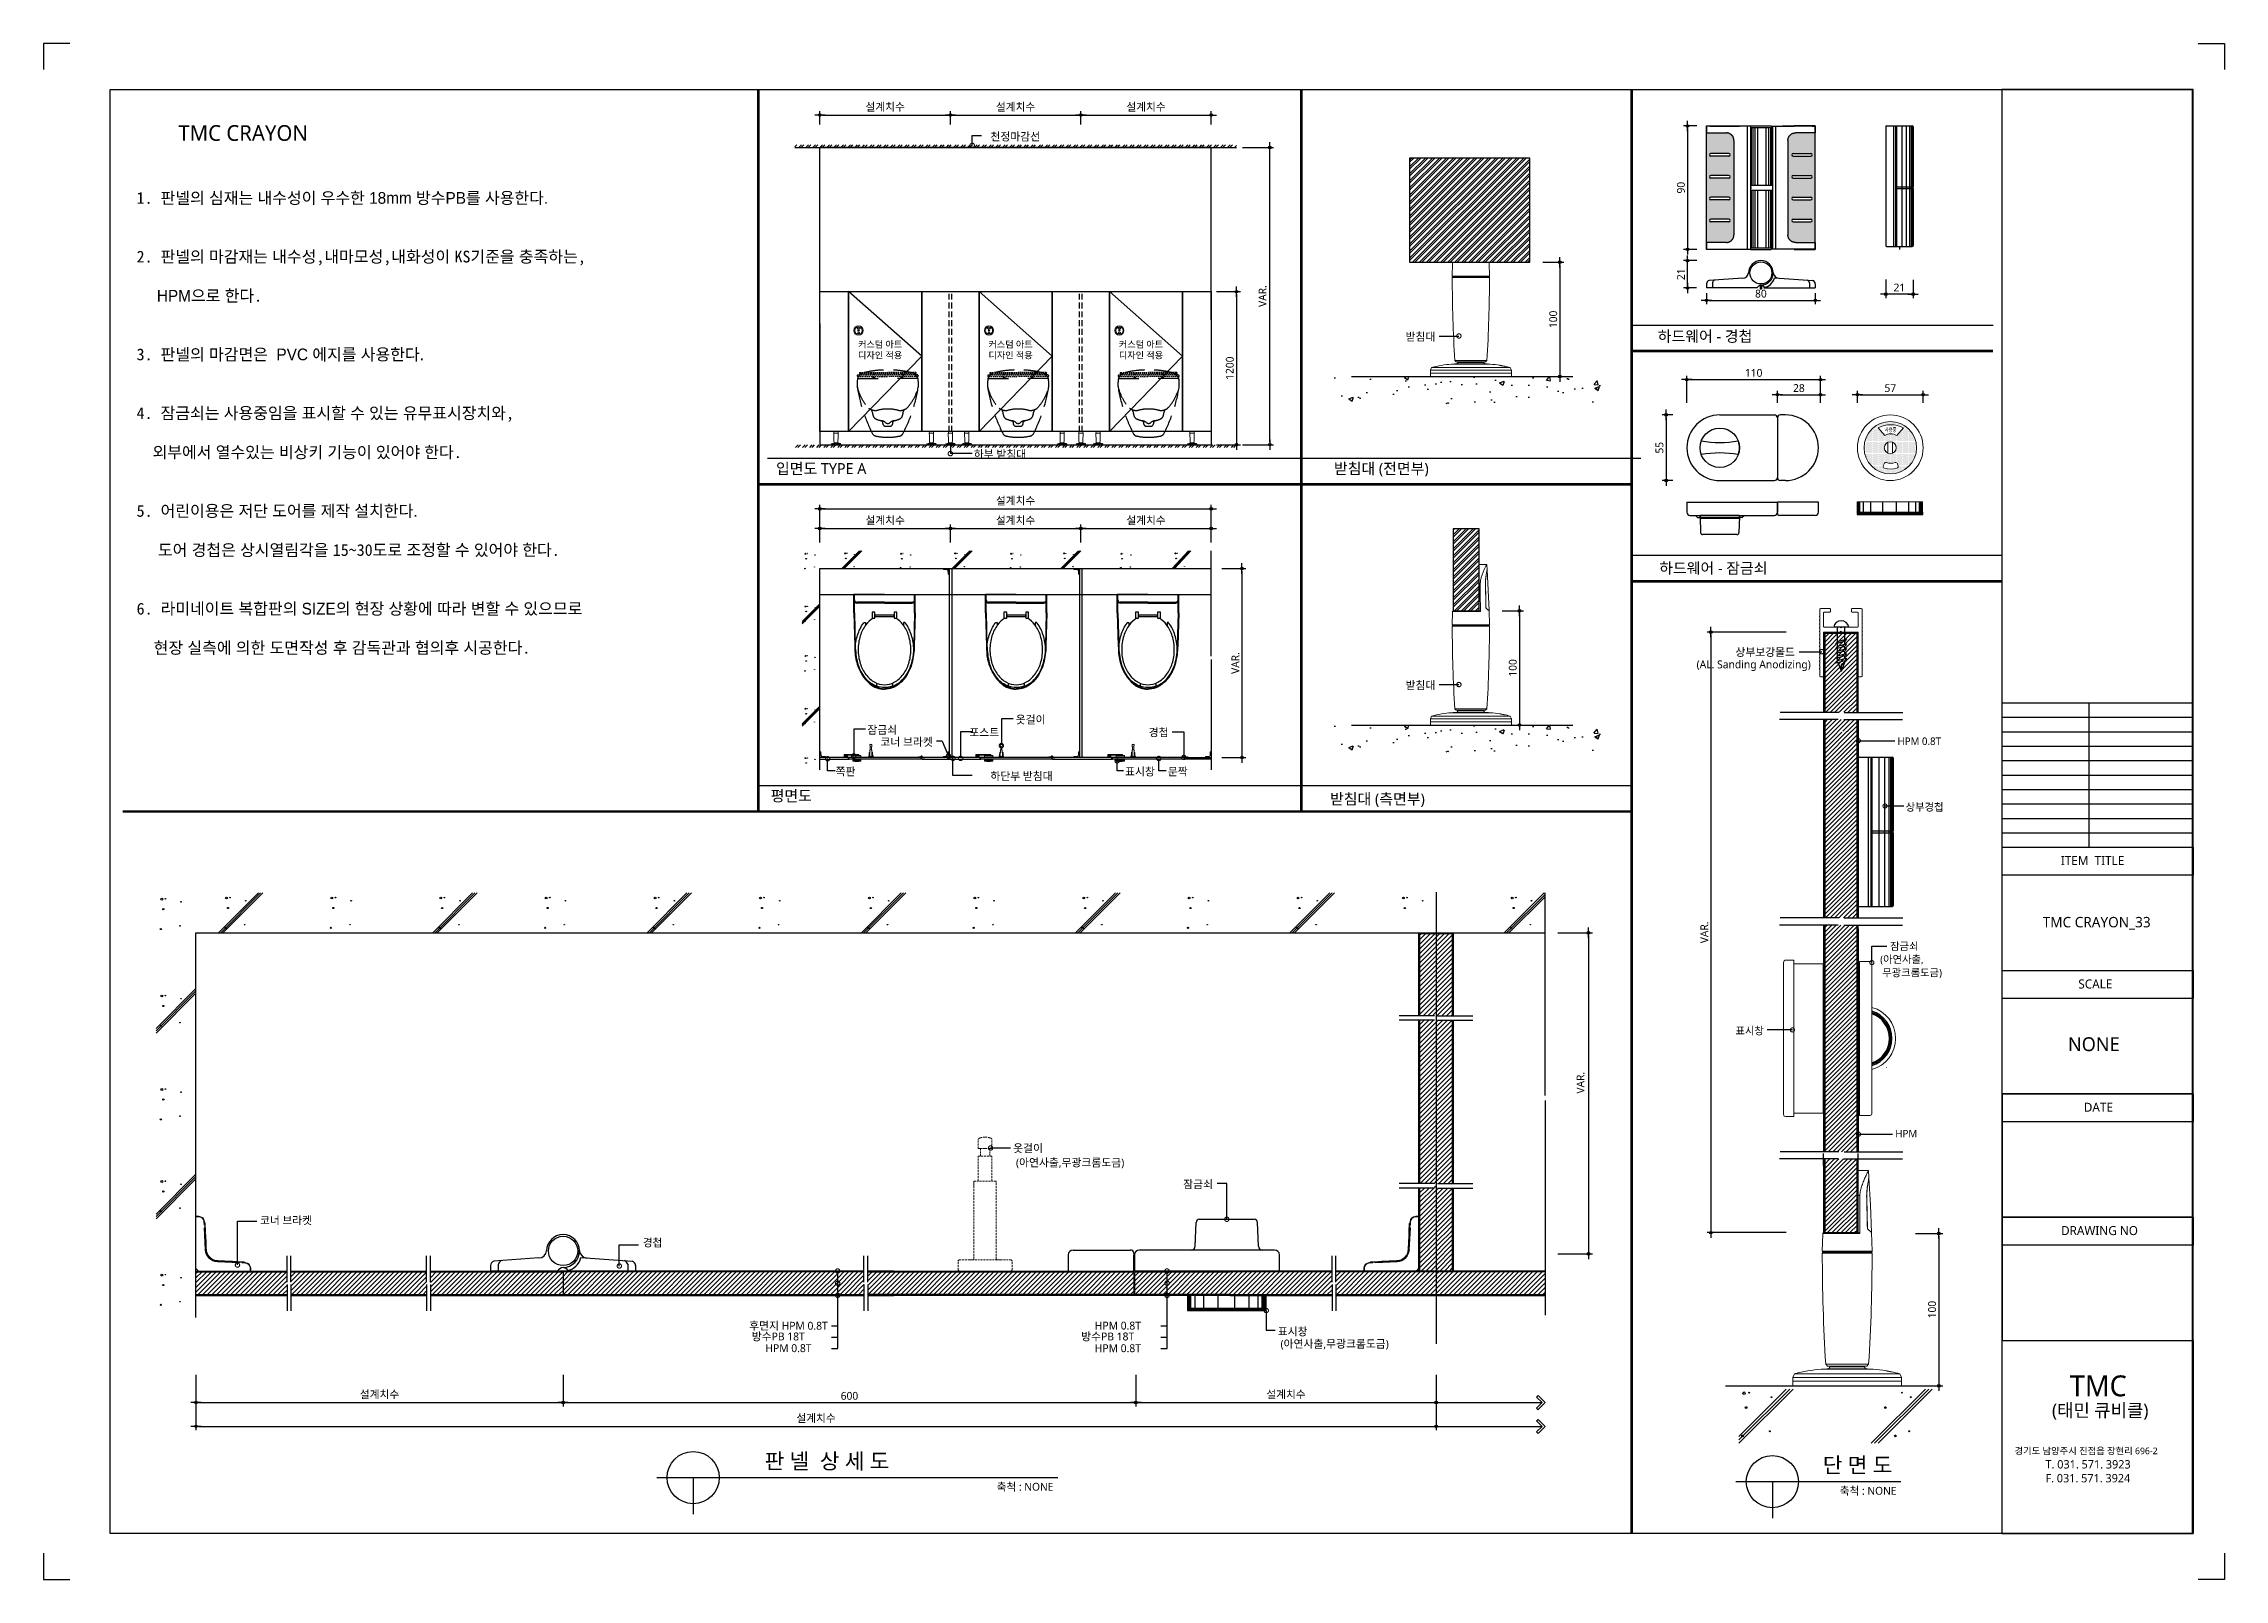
# Model space of a CAD drawing. Extents: x -256 to 8104, y -176 to 5714.
import ezdxf
from ezdxf.enums import TextEntityAlignment as Align

# ---------------------------------------------------------------- set-up
doc = ezdxf.new("R2010")
doc.units = 0
doc.header["$LTSCALE"] = 30
for name, pattern in [('CEN', [62, 60, -1, 0, -1]), ('HIDDEN', [0.375, 0.25, -0.125]), ('HIDDEN2', [4.7625, 3.175, -1.5875])]:
    doc.linetypes.add(name, pattern=pattern)
doc.layers.get('0').update_dxf_attribs({"linetype": 'CONTINUOUS'})
doc.layers.get('DEFPOINTS').update_dxf_attribs({"linetype": 'CONTINUOUS'})
for name, color, linetype in [('02---제품선', 4, 'CONTINUOUS'), ('0_toilet', 6, 'CONTINUOUS'), ('C', 2, 'CONTINUOUS'), ('curior-0Line', 252, 'CONTINUOUS'), ('DIM', 7, 'CONTINUOUS'), ('FIN', 5, 'CONTINUOUS'), ('HAT', 8, 'CONTINUOUS'), ('HID', 9, 'HIDDEN'), ('jac text', 7, 'CONTINUOUS'), ('TIT', 3, 'CONTINUOUS'), ('경첩', 4, 'CONTINUOUS'), ('기타', 1, 'CONTINUOUS'), ('문자', 3, 'CONTINUOUS'), ('부자재', 4, 'CONTINUOUS'), ('상부보강몰드', 4, 'HIDDEN2'), ('옷걸이', 4, 'CONTINUOUS'), ('잠금쇠(회전형)', 4, 'CONTINUOUS'), ('중심선', 1, 'CEN'), ('치수', 1, 'CONTINUOUS'), ('판넬', 2, 'CONTINUOUS'), ('해치', 8, 'CONTINUOUS')]:
    doc.layers.add(name, color=color, linetype=linetype)
doc.styles.add('HDW', font='gulim.ttc')
doc.styles.add('돋움', font='malgun.ttf')
doc.dimstyles.new('10', dxfattribs={"dimscale": 10, "dimtxt": 3, "dimasz": 1, "dimexe": 1.5, "dimexo": 2, "dimgap": 1, "dimtad": 1, "dimdec": 0, "dimlunit": 6, "dimtxsty": '돋움', "dimblk": 'DIMDOT', "dimcen": -1, "dimdle": 1.5, "dimclrt": 3, "dimazin": 3, "dimtfac": 1, "dimtdec": 0, "dimtix": 1, "dimtmove": 2, "dimatfit": 3, "dimldrblk": 'DIMDOT', "dimarcsym": 0})
pattern_1 = [(45, (120838.018, -6725.627), (-8.55643, 8.55643), [])]
pattern_2 = [(45, (120030.479, -6837.206), (-8.980256, 8.980256), [])]

# ---------------------------------------------------------------- blocks, each defined once
blk = doc.blocks.new('DIMDOT')
at = {"linetype": 'Continuous'}
blk.add_line((-2, 0), (2, 0), dxfattribs=at)
for radius in [0.5, 0.25]:
    blk.add_circle((0, 0), radius, dxfattribs=at)
blk = doc.blocks.new('*D881')
at = {"layer": 'DEFPOINTS', "color": 0}
for p in [(131575.8, -1249.7), (131075.8, -1306), (131575.8, -1306)]:
    blk.add_point(p, dxfattribs=at)
at = {"layer": 'DIM', "color": 0, "lineweight": -2, "ltscale": 10}
for p, q in [((131075.8, -1286), (131075.8, -1234.7)), ((131085.8, -1249.7), (131565.8, -1249.7)), ((131575.8, -1286), (131575.8, -1234.7))]:
    blk.add_line(p, q, dxfattribs=at)
at = {"layer": 'DIM', "color": 0, "lineweight": -2, "xscale": 10, "yscale": 10, "zscale": 10, "rotation": 180}
blk.add_blockref('DIMDOT', (131075.8, -1249.7), dxfattribs=at)
at = {"layer": 'DIM', "color": 0, "lineweight": -2, "xscale": 10, "yscale": 10, "zscale": 10}
blk.add_blockref('DIMDOT', (131575.8, -1249.7), dxfattribs=at)
at = {"layer": 'DIM', "color": 3, "insert": (131325.8, -1220.1), "char_height": 30, "attachment_point": 5, "style": '돋움'}
blk.add_mtext('설계치수', dxfattribs=at)
blk = doc.blocks.new('*D882')
at = {"layer": 'DEFPOINTS', "color": 0}
for p in [(132075.8, -1249.7), (131575.8, -1306), (132075.8, -1306)]:
    blk.add_point(p, dxfattribs=at)
at = {"layer": 'DIM', "color": 0, "lineweight": -2, "ltscale": 10}
for p, q in [((131575.8, -1286), (131575.8, -1234.7)), ((131585.8, -1249.7), (132065.8, -1249.7)), ((132075.8, -1286), (132075.8, -1234.7))]:
    blk.add_line(p, q, dxfattribs=at)
at = {"layer": 'DIM', "color": 0, "lineweight": -2, "xscale": 10, "yscale": 10, "zscale": 10, "rotation": 180}
blk.add_blockref('DIMDOT', (131575.8, -1249.7), dxfattribs=at)
at = {"layer": 'DIM', "color": 0, "lineweight": -2, "xscale": 10, "yscale": 10, "zscale": 10}
blk.add_blockref('DIMDOT', (132075.8, -1249.7), dxfattribs=at)
at = {"layer": 'DIM', "color": 3, "insert": (131825.8, -1220.1), "char_height": 30, "attachment_point": 5, "style": '돋움'}
blk.add_mtext('설계치수', dxfattribs=at)
blk = doc.blocks.new('*D883')
at = {"layer": 'DEFPOINTS', "color": 0}
for p in [(132575.8, -1249.7), (132075.8, -1306), (132575.8, -1306)]:
    blk.add_point(p, dxfattribs=at)
at = {"layer": 'DIM', "color": 0, "lineweight": -2, "ltscale": 10}
for p, q in [((132075.8, -1286), (132075.8, -1234.7)), ((132085.8, -1249.7), (132565.8, -1249.7)), ((132575.8, -1286), (132575.8, -1234.7))]:
    blk.add_line(p, q, dxfattribs=at)
at = {"layer": 'DIM', "color": 0, "lineweight": -2, "xscale": 10, "yscale": 10, "zscale": 10, "rotation": 180}
blk.add_blockref('DIMDOT', (132075.8, -1249.7), dxfattribs=at)
at = {"layer": 'DIM', "color": 0, "lineweight": -2, "xscale": 10, "yscale": 10, "zscale": 10}
blk.add_blockref('DIMDOT', (132575.8, -1249.7), dxfattribs=at)
at = {"layer": 'DIM', "color": 3, "insert": (132325.8, -1220.1), "char_height": 30, "attachment_point": 5, "style": '돋움'}
blk.add_mtext('설계치수', dxfattribs=at)
blk = doc.blocks.new('*D884')
at = {"layer": 'DEFPOINTS', "color": 0}
for p in [(132575.8, -1926.9), (132575.8, -2513.9), (132672.7, -2513.9)]:
    blk.add_point(p, dxfattribs=at)
at = {"layer": 'DIM', "color": 0, "lineweight": -2, "ltscale": 10}
for p, q in [((132595.8, -1926.9), (132687.7, -1926.9)), ((132672.7, -1936.9), (132672.7, -2503.9)), ((132595.8, -2513.9), (132687.7, -2513.9))]:
    blk.add_line(p, q, dxfattribs=at)
at = {"layer": 'DIM', "color": 0, "lineweight": -2, "xscale": 10, "yscale": 10, "zscale": 10}
for p, rotation in [((132672.7, -1926.9), 90), ((132672.7, -2513.9), 270)]:
    blk.add_blockref('DIMDOT', p, dxfattribs=dict(at, rotation=rotation))
at = {"layer": 'DIM', "color": 3, "insert": (132647.1, -2220.4), "char_height": 30, "attachment_point": 5, "rotation": 90, "style": '돋움'}
blk.add_mtext('1200', dxfattribs=at)
blk = doc.blocks.new('*D885')
at = {"layer": 'DEFPOINTS', "color": 0}
for p in [(132596.8, -2988.8), (132596.8, -3713.8), (132693.7, -3713.8)]:
    blk.add_point(p, dxfattribs=at)
at = {"layer": 'DIM', "color": 0, "lineweight": -2, "ltscale": 10}
for p, q in [((132616.8, -2988.8), (132708.7, -2988.8)), ((132693.7, -2998.8), (132693.7, -3703.8)), ((132616.8, -3713.8), (132708.7, -3713.8))]:
    blk.add_line(p, q, dxfattribs=at)
at = {"layer": 'DIM', "color": 0, "lineweight": -2, "xscale": 10, "yscale": 10, "zscale": 10}
for p, rotation in [((132693.7, -2988.8), 90), ((132693.7, -3713.8), 270)]:
    blk.add_blockref('DIMDOT', p, dxfattribs=dict(at, rotation=rotation))
at = {"layer": 'DIM', "color": 3, "insert": (132668.5, -3351.3), "char_height": 30, "attachment_point": 5, "rotation": 90, "style": '돋움'}
blk.add_mtext('VAR.', dxfattribs=at)
blk = doc.blocks.new('_DOTSMALL')
at = {"color": 0, "linetype": 'ByBlock', "const_width": 0.5}
blk.add_lwpolyline([(-0.0625, 0, 1), (0.0625, 0, 1)], format="xyb", close=True, dxfattribs=at)
blk = doc.blocks.new('A$C63EC304E')
at = {"layer": '치수', "color": 1, "xscale": 2.5, "yscale": 2.5, "zscale": 2.5, "rotation": 234.3098741996962}
blk.add_blockref('_DOTSMALL', (0.31, 0.31), dxfattribs=at)
blk = doc.blocks.new('A$C2BC9653E')
at = {"layer": '치수', "xscale": 0.3333333333333333, "yscale": 0.3333333333333333, "zscale": 0.3333333333333333}
blk.add_blockref('A$C63EC304E', (0, 0), dxfattribs=at)
blk = doc.blocks.new('A$C7FC71301')
at = {"layer": '치수', "rotation": 180}
blk.add_blockref('A$C2BC9653E', (0.21, 0.21), dxfattribs=at)
blk = doc.blocks.new('A$C4A20372B')
at = {"layer": '치수'}
blk.add_blockref('A$C7FC71301', (0, 0), dxfattribs=at)
blk = doc.blocks.new('A$C566469F5')
at = {"layer": '치수'}
blk.add_blockref('A$C4A20372B', (0, 0), dxfattribs=at)
blk = doc.blocks.new('A$C7E317CD4')
at = {"layer": '해치', "xscale": 2, "yscale": 2, "zscale": 2}
blk.add_blockref('A$C566469F5', (0, 0), dxfattribs=at)
blk = doc.blocks.new('A$C601D7F27')
at = {"layer": '치수'}
blk.add_blockref('A$C7E317CD4', (0, 0), dxfattribs=at)
blk = doc.blocks.new('A$C38802C08')
at = {"layer": '치수'}
blk.add_blockref('A$C601D7F27', (0, 0), dxfattribs=at)
blk = doc.blocks.new('*D886')
at = {"layer": 'DEFPOINTS', "color": 0}
for p in [(132575.8, -2835.2), (132075.8, -2908.4), (132575.8, -2908.4)]:
    blk.add_point(p, dxfattribs=at)
at = {"layer": 'DIM', "color": 0, "lineweight": -2, "ltscale": 10}
for p, q in [((132075.8, -2888.4), (132075.8, -2820.2)), ((132085.8, -2835.2), (132565.8, -2835.2)), ((132575.8, -2888.4), (132575.8, -2820.2))]:
    blk.add_line(p, q, dxfattribs=at)
at = {"layer": 'DIM', "color": 0, "lineweight": -2, "xscale": 10, "yscale": 10, "zscale": 10, "rotation": 180}
blk.add_blockref('DIMDOT', (132075.8, -2835.2), dxfattribs=at)
at = {"layer": 'DIM', "color": 0, "lineweight": -2, "xscale": 10, "yscale": 10, "zscale": 10}
blk.add_blockref('DIMDOT', (132575.8, -2835.2), dxfattribs=at)
at = {"layer": 'DIM', "color": 3, "insert": (132325.8, -2805.6), "char_height": 30, "attachment_point": 5, "style": '돋움'}
blk.add_mtext('설계치수', dxfattribs=at)
blk = doc.blocks.new('*D887')
at = {"layer": 'DEFPOINTS', "color": 0}
for p in [(132575.8, -2759.9), (131075.8, -2908.4), (132575.8, -2908.4)]:
    blk.add_point(p, dxfattribs=at)
at = {"layer": 'DIM', "color": 0, "lineweight": -2, "ltscale": 10}
for p, q in [((131075.8, -2888.4), (131075.8, -2744.9)), ((132575.8, -2888.4), (132575.8, -2744.9)), ((131085.8, -2759.9), (132565.8, -2759.9))]:
    blk.add_line(p, q, dxfattribs=at)
at = {"layer": 'DIM', "color": 0, "lineweight": -2, "xscale": 10, "yscale": 10, "zscale": 10, "rotation": 180}
blk.add_blockref('DIMDOT', (131075.8, -2759.9), dxfattribs=at)
at = {"layer": 'DIM', "color": 0, "lineweight": -2, "xscale": 10, "yscale": 10, "zscale": 10}
blk.add_blockref('DIMDOT', (132575.8, -2759.9), dxfattribs=at)
at = {"layer": 'DIM', "color": 3, "insert": (131825.8, -2730.2), "char_height": 30, "attachment_point": 5, "style": '돋움'}
blk.add_mtext('설계치수', dxfattribs=at)
blk = doc.blocks.new('*D888')
at = {"layer": 'DEFPOINTS', "color": 0}
for p in [(132075.8, -2835.2), (131575.8, -2908.4), (132075.8, -2908.4)]:
    blk.add_point(p, dxfattribs=at)
at = {"layer": 'DIM', "color": 0, "lineweight": -2, "ltscale": 10}
for p, q in [((131575.8, -2888.4), (131575.8, -2820.2)), ((131585.8, -2835.2), (132065.8, -2835.2)), ((132075.8, -2888.4), (132075.8, -2820.2))]:
    blk.add_line(p, q, dxfattribs=at)
at = {"layer": 'DIM', "color": 0, "lineweight": -2, "xscale": 10, "yscale": 10, "zscale": 10, "rotation": 180}
blk.add_blockref('DIMDOT', (131575.8, -2835.2), dxfattribs=at)
at = {"layer": 'DIM', "color": 0, "lineweight": -2, "xscale": 10, "yscale": 10, "zscale": 10}
blk.add_blockref('DIMDOT', (132075.8, -2835.2), dxfattribs=at)
at = {"layer": 'DIM', "color": 3, "insert": (131825.8, -2805.6), "char_height": 30, "attachment_point": 5, "style": '돋움'}
blk.add_mtext('설계치수', dxfattribs=at)
blk = doc.blocks.new('*D889')
at = {"layer": 'DEFPOINTS', "color": 0}
for p in [(131575.8, -2835.2), (131075.8, -2908.4), (131575.8, -2908.4)]:
    blk.add_point(p, dxfattribs=at)
at = {"layer": 'DIM', "color": 0, "lineweight": -2, "ltscale": 10}
for p, q in [((131075.8, -2888.4), (131075.8, -2820.2)), ((131085.8, -2835.2), (131565.8, -2835.2)), ((131575.8, -2888.4), (131575.8, -2820.2))]:
    blk.add_line(p, q, dxfattribs=at)
at = {"layer": 'DIM', "color": 0, "lineweight": -2, "xscale": 10, "yscale": 10, "zscale": 10, "rotation": 180}
blk.add_blockref('DIMDOT', (131075.8, -2835.2), dxfattribs=at)
at = {"layer": 'DIM', "color": 0, "lineweight": -2, "xscale": 10, "yscale": 10, "zscale": 10}
blk.add_blockref('DIMDOT', (131575.8, -2835.2), dxfattribs=at)
at = {"layer": 'DIM', "color": 3, "insert": (131325.8, -2805.6), "char_height": 30, "attachment_point": 5, "style": '돋움'}
blk.add_mtext('설계치수', dxfattribs=at)
blk = doc.blocks.new('*D890')
at = {"layer": 'DEFPOINTS', "color": 0}
for p in [(134911.2, -2264.3), (134399.2, -2373), (134911.2, -2373)]:
    blk.add_point(p, dxfattribs=at)
at = {"layer": 'DIM', "color": 0, "lineweight": -2, "ltscale": 10}
for p, q in [((134399.2, -2353), (134399.2, -2249.3)), ((134911.2, -2353), (134911.2, -2249.3)), ((134409.2, -2264.3), (134901.2, -2264.3))]:
    blk.add_line(p, q, dxfattribs=at)
at = {"layer": 'DIM', "color": 0, "lineweight": -2, "xscale": 10, "yscale": 10, "zscale": 10, "rotation": 180}
blk.add_blockref('DIMDOT', (134399.2, -2264.3), dxfattribs=at)
at = {"layer": 'DIM', "color": 0, "lineweight": -2, "xscale": 10, "yscale": 10, "zscale": 10}
blk.add_blockref('DIMDOT', (134911.2, -2264.3), dxfattribs=at)
at = {"layer": 'DIM', "color": 3, "insert": (134655.2, -2238.7), "char_height": 30, "attachment_point": 5, "style": '돋움'}
blk.add_mtext('110', dxfattribs=at)
blk = doc.blocks.new('*D891')
at = {"layer": 'DEFPOINTS', "color": 0}
for p in [(134911.2, -2322.3), (134746.2, -2373), (134911.2, -2373)]:
    blk.add_point(p, dxfattribs=at)
at = {"layer": 'DIM', "color": 0, "lineweight": -2, "ltscale": 10}
for p, q in [((134746.2, -2353), (134746.2, -2307.3)), ((134756.2, -2322.3), (134901.2, -2322.3)), ((134911.2, -2353), (134911.2, -2307.3))]:
    blk.add_line(p, q, dxfattribs=at)
at = {"layer": 'DIM', "color": 0, "lineweight": -2, "xscale": 10, "yscale": 10, "zscale": 10, "rotation": 180}
blk.add_blockref('DIMDOT', (134746.2, -2322.3), dxfattribs=at)
at = {"layer": 'DIM', "color": 0, "lineweight": -2, "xscale": 10, "yscale": 10, "zscale": 10}
blk.add_blockref('DIMDOT', (134911.2, -2322.3), dxfattribs=at)
at = {"layer": 'DIM', "color": 3, "insert": (134828.7, -2296.8), "char_height": 30, "attachment_point": 5, "style": '돋움'}
blk.add_mtext('28', dxfattribs=at)
blk = doc.blocks.new('*D892')
at = {"layer": 'DEFPOINTS', "color": 0}
for p in [(135305, -2322.3), (135053, -2373), (135305, -2373)]:
    blk.add_point(p, dxfattribs=at)
at = {"layer": 'DIM', "color": 0, "lineweight": -2, "ltscale": 10}
for p, q in [((135053, -2353), (135053, -2307.3)), ((135063, -2322.3), (135295, -2322.3)), ((135305, -2353), (135305, -2307.3))]:
    blk.add_line(p, q, dxfattribs=at)
at = {"layer": 'DIM', "color": 0, "lineweight": -2, "xscale": 10, "yscale": 10, "zscale": 10, "rotation": 180}
blk.add_blockref('DIMDOT', (135053, -2322.3), dxfattribs=at)
at = {"layer": 'DIM', "color": 0, "lineweight": -2, "xscale": 10, "yscale": 10, "zscale": 10}
blk.add_blockref('DIMDOT', (135305, -2322.3), dxfattribs=at)
at = {"layer": 'DIM', "color": 3, "insert": (135179, -2297), "char_height": 30, "attachment_point": 5, "style": '돋움'}
blk.add_mtext('57', dxfattribs=at)
blk = doc.blocks.new('*D893')
at = {"layer": 'DEFPOINTS', "color": 0}
for p in [(134456.9, -1291.6), (134401.9, -1764.7), (134456.9, -1764.7)]:
    blk.add_point(p, dxfattribs=at)
at = {"layer": 'DIM', "color": 0, "lineweight": -2, "ltscale": 10}
for p, q in [((134436.9, -1291.6), (134386.9, -1291.6)), ((134401.9, -1301.6), (134401.9, -1754.7)), ((134436.9, -1764.7), (134386.9, -1764.7))]:
    blk.add_line(p, q, dxfattribs=at)
at = {"layer": 'DIM', "color": 0, "lineweight": -2, "xscale": 10, "yscale": 10, "zscale": 10}
for p, rotation in [((134401.9, -1291.6), 90), ((134401.9, -1764.7), 270)]:
    blk.add_blockref('DIMDOT', p, dxfattribs=dict(at, rotation=rotation))
at = {"layer": 'DIM', "color": 3, "insert": (134376.4, -1528.2), "char_height": 30, "attachment_point": 5, "rotation": 90, "style": '돋움'}
blk.add_mtext('90', dxfattribs=at)
blk = doc.blocks.new('*D894')
at = {"layer": 'DEFPOINTS', "color": 0}
for p in [(134474.5, -1912.9), (134891.6, -1912.9), (134891.6, -1960.3)]:
    blk.add_point(p, dxfattribs=at)
at = {"layer": 'DIM', "color": 0, "lineweight": -2, "ltscale": 10}
for p, q in [((134474.5, -1932.9), (134474.5, -1975.3)), ((134484.5, -1960.3), (134881.6, -1960.3)), ((134891.6, -1932.9), (134891.6, -1975.3))]:
    blk.add_line(p, q, dxfattribs=at)
at = {"layer": 'DIM', "color": 0, "lineweight": -2, "xscale": 10, "yscale": 10, "zscale": 10, "rotation": 180}
blk.add_blockref('DIMDOT', (134474.5, -1960.3), dxfattribs=at)
at = {"layer": 'DIM', "color": 0, "lineweight": -2, "xscale": 10, "yscale": 10, "zscale": 10}
blk.add_blockref('DIMDOT', (134891.6, -1960.3), dxfattribs=at)
at = {"layer": 'DIM', "color": 3, "insert": (134683, -1934.8), "char_height": 30, "attachment_point": 5, "style": '돋움'}
blk.add_mtext('80', dxfattribs=at)
blk = doc.blocks.new('*D895')
at = {"layer": 'DEFPOINTS', "color": 0}
for p in [(134401.9, -1807.9), (134456.9, -1807.9), (134456.2, -1912.9)]:
    blk.add_point(p, dxfattribs=at)
at = {"layer": 'DIM', "color": 0, "lineweight": -2, "ltscale": 10}
for p, q in [((134436.9, -1807.9), (134386.9, -1807.9)), ((134401.9, -1902.9), (134401.9, -1817.9)), ((134436.2, -1912.9), (134386.9, -1912.9))]:
    blk.add_line(p, q, dxfattribs=at)
at = {"layer": 'DIM', "color": 0, "lineweight": -2, "xscale": 10, "yscale": 10, "zscale": 10}
for p, rotation in [((134401.9, -1807.9), 90), ((134401.9, -1912.9), 270)]:
    blk.add_blockref('DIMDOT', p, dxfattribs=dict(at, rotation=rotation))
at = {"layer": 'DIM', "color": 3, "insert": (134376.5, -1860.4), "char_height": 30, "attachment_point": 5, "rotation": 90, "style": '돋움'}
blk.add_mtext('21', dxfattribs=at)
blk = doc.blocks.new('*D896')
at = {"layer": 'DEFPOINTS', "color": 0}
for p in [(135161.4, -1860.8), (135266.4, -1861.5), (135161.4, -1936.4)]:
    blk.add_point(p, dxfattribs=at)
at = {"layer": 'DIM', "color": 0, "lineweight": -2, "ltscale": 10}
for p, q in [((135161.4, -1880.8), (135161.4, -1951.4)), ((135266.4, -1881.5), (135266.4, -1951.4)), ((135256.4, -1936.4), (135171.4, -1936.4))]:
    blk.add_line(p, q, dxfattribs=at)
at = {"layer": 'DIM', "color": 0, "lineweight": -2, "xscale": 10, "yscale": 10, "zscale": 10, "rotation": 180}
blk.add_blockref('DIMDOT', (135161.4, -1936.4), dxfattribs=at)
at = {"layer": 'DIM', "color": 0, "lineweight": -2, "xscale": 10, "yscale": 10, "zscale": 10}
blk.add_blockref('DIMDOT', (135266.4, -1936.4), dxfattribs=at)
at = {"layer": 'DIM', "color": 3, "insert": (135213.9, -1911.1), "char_height": 30, "attachment_point": 5, "style": '돋움'}
blk.add_mtext('21', dxfattribs=at)
blk = doc.blocks.new('A$C10E41893')
at = {"layer": '부자재'}
for p, q in [((6, 0), (6, 196)), ((123, 196), (6, 196)), ((123, 192), (6, 192)), ((55, 0), (55, 177)), ((61, 0), (61, 177)), ((6, 0), (6, -196)), ((55, 0), (55, -177)), ((61, 0), (61, -177)), ((123, -192), (6, -192)), ((123, -196), (6, -196))]:
    blk.add_line(p, q, dxfattribs=at)
for points in [[(123, 196, -0.012538), (123, 196), (335, 190, -0.055395), (445, 175, -0.154276), (577, 93, -0.179504), (612, 0, -0.179504)], [(123, 192, -0.012538), (123, 192), (335, 187, -0.055395), (444, 172, -0.154276), (574, 91, -0.179504), (608, 0, -0.179504)], [(157, -72, 0.089162), (200, -119, 0.085733), (270, -155, 0.075373), (359, -168, 0.075373), (447, -155, 0.085733), (517, -119, 0.106084), (567, -62, 0.126931), (583, 0, 0.126931), (567, 62, 0.106084), (517, 119, 0.085733), (447, 155, 0.075373), (359, 168, 0.075373), (270, 155, 0.085733), (200, 119, 0.089162), (157, 72)], [(572, 51), (589, 51), (589, 60, 0.021185), (583, 71, 0.106084), (528, 134, 0.085733), (453, 172, 0.075373), (359, 187, 0.075373), (265, 172, 0.085733), (189, 134, 0.007337), (184, 130), (184, 122), (205, 122)], [(123, -196, 0.012538), (123, -196), (335, -190, 0.055395), (445, -175, 0.154276), (577, -93, 0.179504), (612, 0, 0.179504)], [(123, -192, 0.012538), (123, -192), (335, -187, 0.055395), (444, -172, 0.154276), (574, -91, 0.179504), (608, 0, 0.179504)], [(589, -51, 0.090214), (598, 0, 0.090214), (589, 51, 0.106084)], [(572, -51), (589, -51), (589, -60, -0.021185), (583, -71, -0.106084), (528, -134, -0.085733), (453, -172, -0.075373), (359, -187, -0.075373), (265, -172, -0.085733), (189, -134, -0.007337), (184, -130), (184, -122), (205, -122)]]:
    blk.add_lwpolyline(points, format="xyb", dxfattribs=at)
blk.add_lwpolyline([(138, -61), (119, -61), (119, -79), (157, -79), (157, -61), (138, -61), (147, -61), (147, 61), (138, 61), (157, 61), (157, 79), (119, 79), (119, 61), (138, 61), (138, -61), (119, -61)], dxfattribs=at)
for centre, start, end in [((40, 177), 0, 90), ((46, 177), 0, 90), ((40, -177), 270, 0), ((46, -177), 270, 0)]:
    blk.add_arc(centre, 15, start, end, dxfattribs=at)
blk = doc.blocks.new('A$C460A2A32')
at = {"color": 0}
for p, q in [((3, 20), (0, 16)), ((3, 20), (9, 20)), ((4, 10), (162, 10)), ((9, 20), (162, 20)), ((13, 32), (11, 30)), ((13, 32), (162, 32)), ((13, 27), (162, 27)), ((312, 32), (162, 32)), ((312, 27), (162, 27)), ((316, 20), (162, 20)), ((321, 10), (162, 10)), ((312, 32), (313, 30)), ((322, 20), (316, 20)), ((322, 20), (324, 16))]:
    blk.add_line(p, q, dxfattribs=at)
for centre, radius, start, end in [((4, 14), 4, 150.0107, 270), ((13, 29), 2, 135, 270), ((109, 28), 26, 182.6717, 198.4118), ((109, 10), 26, 180, 202.6199), ((107, 28), 23, 183.0205, 200.9186), ((107, 10), 23, 180, 205.7715), ((69, 10), 23, 334.2285, 0), ((69, 28), 23, 339.0814, 356.9795), ((67, 10), 26, 337.3801, 0), ((67, 28), 26, 341.5882, 357.3283), ((257, 10), 26, 180, 202.6199), ((257, 28), 26, 182.6717, 198.4118), ((256, 28), 23, 183.0205, 200.9186), ((256, 10), 23, 180, 205.7715), ((217, 10), 23, 334.2285, 0), ((217, 28), 23, 339.0814, 356.9795), ((216, 28), 26, 341.5882, 357.3283), ((216, 10), 26, 337.3801, 0), ((312, 29), 2, 270, 45), ((321, 14), 4, 270, 29.9893)]:
    blk.add_arc(centre, radius, start, end, dxfattribs=at)
blk = doc.blocks.new('*D897')
at = {"layer": 'DEFPOINTS', "color": 0}
for p in [(134364.9, -2399.5), (134319.3, -2651.5), (134364.9, -2651.5)]:
    blk.add_point(p, dxfattribs=at)
at = {"layer": 'DIM', "color": 0, "lineweight": -2, "ltscale": 10}
for p, q in [((134344.9, -2399.5), (134304.3, -2399.5)), ((134319.3, -2409.5), (134319.3, -2641.5)), ((134344.9, -2651.5), (134304.3, -2651.5))]:
    blk.add_line(p, q, dxfattribs=at)
at = {"layer": 'DIM', "color": 0, "lineweight": -2, "xscale": 10, "yscale": 10, "zscale": 10}
for p, rotation in [((134319.3, -2399.5), 90), ((134319.3, -2651.5), 270)]:
    blk.add_blockref('DIMDOT', p, dxfattribs=dict(at, rotation=rotation))
at = {"layer": 'DIM', "color": 3, "insert": (134294, -2525.5), "char_height": 30, "attachment_point": 5, "rotation": 90, "style": '돋움'}
blk.add_mtext('55', dxfattribs=at)
blk = doc.blocks.new('*D898')
at = {"layer": 'DEFPOINTS', "color": 0}
for p in [(134800.2, -3232.6), (134491.5, -5535.8), (134800.2, -5535.8)]:
    blk.add_point(p, dxfattribs=at)
at = {"layer": 'DIM', "color": 0, "lineweight": -2, "ltscale": 10}
for p, q in [((134780.2, -3232.6), (134476.5, -3232.6)), ((134491.5, -3242.6), (134491.5, -5525.8)), ((134780.2, -5535.8), (134476.5, -5535.8))]:
    blk.add_line(p, q, dxfattribs=at)
at = {"layer": 'DIM', "color": 0, "lineweight": -2, "xscale": 10, "yscale": 10, "zscale": 10}
for p, rotation in [((134491.5, -3232.6), 90), ((134491.5, -5535.8), 270)]:
    blk.add_blockref('DIMDOT', p, dxfattribs=dict(at, rotation=rotation))
at = {"layer": 'DIM', "color": 3, "insert": (134466.2, -4384.2), "char_height": 30, "attachment_point": 5, "rotation": 90, "style": '돋움'}
blk.add_mtext('VAR.', dxfattribs=at)
blk = doc.blocks.new('A$C13EB2441')
for p, q in [((0.84, 7.37), (0.84, 14.11)), ((0.84, 6.74), (0.84, 0))]:
    blk.add_line(p, q)
blk = doc.blocks.new('*D899')
at = {"layer": 'DEFPOINTS', "color": 0}
for p in [(135255.9, -5538.8), (135265.1, -6123.1), (135364.9, -6123.1)]:
    blk.add_point(p, dxfattribs=at)
at = {"layer": 'DIM', "color": 0, "lineweight": -2, "ltscale": 10}
for p, q in [((135275.9, -5538.8), (135379.9, -5538.8)), ((135364.9, -5548.8), (135364.9, -6113.1)), ((135285.1, -6123.1), (135379.9, -6123.1))]:
    blk.add_line(p, q, dxfattribs=at)
at = {"layer": 'DIM', "color": 0, "lineweight": -2, "xscale": 10, "yscale": 10, "zscale": 10}
for p, rotation in [((135364.9, -5538.8), 90), ((135364.9, -6123.1), 270)]:
    blk.add_blockref('DIMDOT', p, dxfattribs=dict(at, rotation=rotation))
at = {"layer": 'DIM', "color": 3, "insert": (135339.3, -5830.9), "char_height": 30, "attachment_point": 5, "rotation": 90, "style": '돋움'}
blk.add_mtext('100', dxfattribs=at)
blk = doc.blocks.new('*D900')
at = {"layer": 'DEFPOINTS', "color": 0}
for p in [(133671.3, -3150.9), (133614.6, -3589.1), (133757.5, -3589.1)]:
    blk.add_point(p, dxfattribs=at)
at = {"layer": 'DIM', "color": 0, "lineweight": -2, "ltscale": 10}
for p, q in [((133691.3, -3150.9), (133772.5, -3150.9)), ((133757.5, -3160.9), (133757.5, -3579.1)), ((133634.6, -3589.1), (133772.5, -3589.1))]:
    blk.add_line(p, q, dxfattribs=at)
at = {"layer": 'DIM', "color": 0, "lineweight": -2, "xscale": 10, "yscale": 10, "zscale": 10}
for p, rotation in [((133757.5, -3150.9), 90), ((133757.5, -3589.1), 270)]:
    blk.add_blockref('DIMDOT', p, dxfattribs=dict(at, rotation=rotation))
at = {"layer": 'DIM', "color": 3, "insert": (133731.9, -3370), "char_height": 30, "attachment_point": 5, "rotation": 90, "style": '돋움'}
blk.add_mtext('100', dxfattribs=at)
blk = doc.blocks.new('*D901')
at = {"layer": 'DEFPOINTS', "color": 0}
for p in [(132675.2, -1373.9), (132800.1, -1373.9), (132675.2, -2513.9)]:
    blk.add_point(p, dxfattribs=at)
at = {"layer": 'DIM', "color": 0, "lineweight": -2, "ltscale": 10}
for p, q in [((132695.2, -1373.9), (132815.1, -1373.9)), ((132800.1, -2503.9), (132800.1, -1383.9)), ((132695.2, -2513.9), (132815.1, -2513.9))]:
    blk.add_line(p, q, dxfattribs=at)
at = {"layer": 'DIM', "color": 0, "lineweight": -2, "xscale": 10, "yscale": 10, "zscale": 10}
for p, rotation in [((132800.1, -1373.9), 90), ((132800.1, -2513.9), 270)]:
    blk.add_blockref('DIMDOT', p, dxfattribs=dict(at, rotation=rotation))
at = {"layer": 'DIM', "color": 3, "insert": (132772.8, -1944), "char_height": 30, "attachment_point": 5, "rotation": 90, "style": '돋움'}
blk.add_mtext('VAR.', dxfattribs=at)
blk = doc.blocks.new('*D902')
at = {"layer": 'DEFPOINTS', "color": 0}
for p in [(133826.4, -1814.2), (133769.7, -2252.4), (133912.6, -2252.4)]:
    blk.add_point(p, dxfattribs=at)
at = {"layer": 'DIM', "color": 0, "lineweight": -2, "ltscale": 10}
for p, q in [((133846.4, -1814.2), (133927.6, -1814.2)), ((133912.6, -1824.2), (133912.6, -2242.4)), ((133789.7, -2252.4), (133927.6, -2252.4))]:
    blk.add_line(p, q, dxfattribs=at)
at = {"layer": 'DIM', "color": 0, "lineweight": -2, "xscale": 10, "yscale": 10, "zscale": 10}
for p, rotation in [((133912.6, -1814.2), 90), ((133912.6, -2252.4), 270)]:
    blk.add_blockref('DIMDOT', p, dxfattribs=dict(at, rotation=rotation))
at = {"layer": 'DIM', "color": 3, "insert": (133887, -2033.3), "char_height": 30, "attachment_point": 5, "rotation": 90, "style": '돋움'}
blk.add_mtext('100', dxfattribs=at)
blk = doc.blocks.new('*D903')
at = {"layer": 'DEFPOINTS', "color": 0}
for p in [(128683.9, -6061.7), (130091, -6061.7), (130091, -6187.4)]:
    blk.add_point(p, dxfattribs=at)
at = {"layer": 'DIM', "color": 0, "lineweight": -2, "ltscale": 10}
for p, q in [((128683.9, -6081.7), (128683.9, -6202.4)), ((130091, -6081.7), (130091, -6202.4)), ((128693.9, -6187.4), (130081, -6187.4))]:
    blk.add_line(p, q, dxfattribs=at)
at = {"layer": 'DIM', "color": 0, "lineweight": -2, "xscale": 10, "yscale": 10, "zscale": 10, "rotation": 180}
blk.add_blockref('DIMDOT', (128683.9, -6187.4), dxfattribs=at)
at = {"layer": 'DIM', "color": 0, "lineweight": -2, "xscale": 10, "yscale": 10, "zscale": 10}
blk.add_blockref('DIMDOT', (130091, -6187.4), dxfattribs=at)
at = {"layer": 'DIM', "color": 3, "insert": (129387.4, -6157.7), "char_height": 30, "attachment_point": 5, "style": '돋움'}
blk.add_mtext('설계치수', dxfattribs=at)
blk = doc.blocks.new('*D904')
at = {"layer": 'DEFPOINTS', "color": 0}
for p in [(128683.9, -6061.7), (133437.8, -6061.7), (133437.8, -6278.9)]:
    blk.add_point(p, dxfattribs=at)
at = {"layer": 'DIM', "color": 0, "lineweight": -2, "ltscale": 10}
for p, q in [((128683.9, -6081.7), (128683.9, -6293.9)), ((133437.8, -6081.7), (133437.8, -6293.9)), ((128693.9, -6278.9), (133427.8, -6278.9))]:
    blk.add_line(p, q, dxfattribs=at)
at = {"layer": 'DIM', "color": 0, "lineweight": -2, "xscale": 10, "yscale": 10, "zscale": 10, "rotation": 180}
blk.add_blockref('DIMDOT', (128683.9, -6278.9), dxfattribs=at)
at = {"layer": 'DIM', "color": 0, "lineweight": -2, "xscale": 10, "yscale": 10, "zscale": 10}
blk.add_blockref('DIMDOT', (133437.8, -6278.9), dxfattribs=at)
at = {"layer": 'DIM', "color": 3, "insert": (131060.8, -6249.2), "char_height": 30, "attachment_point": 5, "style": '돋움'}
blk.add_mtext('설계치수', dxfattribs=at)
blk = doc.blocks.new('*D905')
at = {"layer": 'DEFPOINTS', "color": 0}
for p in [(132286.9, -6061.7), (133437.8, -6061.7), (133437.8, -6187.4)]:
    blk.add_point(p, dxfattribs=at)
at = {"layer": 'DIM', "color": 0, "lineweight": -2, "ltscale": 10}
for p, q in [((132286.9, -6081.7), (132286.9, -6202.4)), ((133437.8, -6081.7), (133437.8, -6202.4)), ((132296.9, -6187.4), (133427.8, -6187.4))]:
    blk.add_line(p, q, dxfattribs=at)
at = {"layer": 'DIM', "color": 0, "lineweight": -2, "xscale": 10, "yscale": 10, "zscale": 10, "rotation": 180}
blk.add_blockref('DIMDOT', (132286.9, -6187.4), dxfattribs=at)
at = {"layer": 'DIM', "color": 0, "lineweight": -2, "xscale": 10, "yscale": 10, "zscale": 10}
blk.add_blockref('DIMDOT', (133437.8, -6187.4), dxfattribs=at)
at = {"layer": 'DIM', "color": 3, "insert": (132862.4, -6157.7), "char_height": 30, "attachment_point": 5, "style": '돋움'}
blk.add_mtext('설계치수', dxfattribs=at)
blk = doc.blocks.new('*D906')
at = {"layer": 'DEFPOINTS', "color": 0}
for p in [(130091, -6061.7), (132286.9, -6061.7), (132286.9, -6187.4)]:
    blk.add_point(p, dxfattribs=at)
at = {"layer": 'DIM', "color": 0, "lineweight": -2, "ltscale": 10}
for p, q in [((130091, -6081.7), (130091, -6202.4)), ((132286.9, -6081.7), (132286.9, -6202.4)), ((130101, -6187.4), (132276.9, -6187.4))]:
    blk.add_line(p, q, dxfattribs=at)
at = {"layer": 'DIM', "color": 0, "lineweight": -2, "xscale": 10, "yscale": 10, "zscale": 10, "rotation": 180}
blk.add_blockref('DIMDOT', (130091, -6187.4), dxfattribs=at)
at = {"layer": 'DIM', "color": 0, "lineweight": -2, "xscale": 10, "yscale": 10, "zscale": 10}
blk.add_blockref('DIMDOT', (132286.9, -6187.4), dxfattribs=at)
at = {"layer": 'DIM', "color": 3, "insert": (131189, -6161.9), "char_height": 30, "attachment_point": 5, "style": '돋움'}
blk.add_mtext('600', dxfattribs=at)
blk = doc.blocks.new('A$C06B31977')
for p, q in [((1.26, 11.06), (1.26, 21.17)), ((1.26, 10.11), (1.26, 0))]:
    blk.add_line(p, q)
blk = doc.blocks.new('*D907')
at = {"layer": 'DEFPOINTS', "color": 0}
for p in [(133884.6, -4386), (133884.6, -5617.4), (134022.4, -5617.4)]:
    blk.add_point(p, dxfattribs=at)
at = {"layer": 'DIM', "color": 0, "lineweight": -2, "ltscale": 10}
for p, q in [((133904.6, -4386), (134037.4, -4386)), ((134022.4, -4396), (134022.4, -5607.4)), ((133904.6, -5617.4), (134037.4, -5617.4))]:
    blk.add_line(p, q, dxfattribs=at)
at = {"layer": 'DIM', "color": 0, "lineweight": -2, "xscale": 10, "yscale": 10, "zscale": 10}
for p, rotation in [((134022.4, -4386), 90), ((134022.4, -5617.4), 270)]:
    blk.add_blockref('DIMDOT', p, dxfattribs=dict(at, rotation=rotation))
at = {"layer": 'DIM', "color": 3, "insert": (133991.7, -4960.8), "char_height": 30, "attachment_point": 5, "rotation": 90, "style": '돋움'}
blk.add_mtext('VAR.', dxfattribs=at)
blk = doc.blocks.new('CRAYON_33', base_point=(128355.6, -6689.9))
at = {"layer": 'HAT'}
h = blk.add_hatch(dxfattribs=at)
h.set_pattern_fill('ANSI32', color=256, scale=2, style=0)
h.set_pattern_definition([(45, (119739.715, -7007.093), (-13.470384, 13.470384), []), (45, (119748.695, -7007.093), (-13.470384, 13.470384), [])])
h.paths.add_polyline_path([(130979.1, -1364.1), (132672.7, -1364.1), (132672.7, -1374.1), (130979.1, -1374.1)])
h = blk.add_hatch(dxfattribs=at)
h.set_pattern_fill('ANSI32', color=256, scale=2, style=0)
h.set_pattern_definition([(45, (120034.084, -6865.616), (-13.470384, 13.470384), []), (45, (120043.064, -6865.616), (-13.470384, 13.470384), [])])
h.paths.add_polyline_path([(133637, -1814.2), (133797, -1814.2), (133797, -1414.9), (133336.2, -1414.9), (133336.2, -1814.2)])
h = blk.add_hatch(dxfattribs=at)
h.set_pattern_fill('ANSI32', color=256, scale=2, style=0)
h.set_pattern_definition([(45, (119739.715, -6825.113), (-13.470384, 13.470384), []), (45, (119748.695, -6825.113), (-13.470384, 13.470384), [])])
h.paths.add_polyline_path([(130979.1, -2524.4), (132672.7, -2524.4), (132672.7, -2514.4), (130979.1, -2514.4)])
h = blk.add_hatch(dxfattribs=at)
h.set_pattern_fill('ANSI32', color=256, scale=2, style=0)
h.set_pattern_definition([(45, (120056.944, -6965.801), (-13.470384, 13.470384), []), (45, (120065.925, -6965.801), (-13.470384, 13.470384), [])])
h.paths.add_polyline_path([(133503.4, -3151), (133602.9, -3151), (133602.9, -2836.6), (133503.4, -2836.6)])
at = {"layer": 'HAT', "transparency": 33554687}
h = blk.add_hatch(dxfattribs=at)
h.set_pattern_fill('ANSI31', color=256, scale=3.811219)
h.set_pattern_definition(pattern_1)
h.paths.add_polyline_path([(134981.5, -3540.3), (135002.6, -3540.3), (135051.6, -3540.3), (135051.6, -3237.3), (134927.7, -3237.3), (134927.7, -3540.3)])
at = {"layer": 'HAT'}
h = blk.add_hatch(dxfattribs=at)
h.set_pattern_fill('ANSI31', color=256, scale=3.811219, style=0)
h.set_pattern_definition(pattern_1)
edge = h.paths.add_edge_path()
edge.add_line((135051.6, -3614.4), (134995, -3614.4))
edge.add_arc((134993, -3614.4), 1.99, -54.30987, 0, ccw=False)
edge.add_arc((134993, -3614.4), 1.99, 125.69013, 305.69013, ccw=False)
edge.add_arc((134993, -3614.4), 1.99, 0, 125.69013, ccw=False)
edge.add_line((134995, -3614.4), (135051.6, -3614.4))
edge.add_line((135051.6, -3614.4), (135051.6, -3567.9))
edge.add_line((135051.6, -3567.9), (135041.8, -3567.9))
edge.add_spline(control_points=[(135039.1, -3575.4), (135040, -3572.9), (135040.9, -3570.4), (135041.8, -3567.9)], knot_values=[0, 0, 0, 0, 0.152076, 0.152076, 0.152076, 0.152076], degree=3, periodic=0)
edge.add_line((135041.8, -3567.9), (134989.7, -3567.9))
edge.add_line((134989.7, -3567.9), (134989.7, -4328.8))
edge.add_line((134989.7, -4328.8), (135043.7, -4328.8))
edge.add_spline(control_points=[(135043.7, -4328.8), (135046.7, -4320.4), (135049.6, -4313), (135051.6, -4309.4)], knot_values=[0.152076, 0.152076, 0.152076, 0.152076, 0.673721, 0.673721, 0.673721, 0.673721], degree=3, periodic=0)
edge.add_spline(control_points=[(135053.9, -4328.8), (135054.4, -4319.2), (135055.4, -4304.6), (135052.6, -4307.4), (135051.6, -4309.4)], knot_values=[0.673721, 0.673721, 0.673721, 0.673721, 1.332503, 1.60798, 1.60798, 1.60798, 1.60798], degree=3, periodic=0)
edge.add_line((135051.6, -4309.4), (135051.6, -3614.4))
h.paths.add_polyline_path([(134989.7, -3567.9), (134927.7, -3567.9), (134927.7, -4328.8), (134989.7, -4328.8)])
h = blk.add_hatch(dxfattribs=at)
h.set_pattern_fill('ANSI31', color=256, scale=3.811219, style=0)
h.set_pattern_definition(pattern_1)
h.paths.add_polyline_path([(134989.7, -4791.4), (134927.7, -4791.4), (134927.7, -5225.4), (134989.7, -5225.4), (134989.7, -5121.1, -0.567825), (134989.7, -5117.7)])
h.paths.add_polyline_path([(135051.6, -4791.4), (134989.7, -4791.4), (134989.7, -5117.7, -0.582142), (134992.7, -5119.4), (135051.6, -5119.4)])
edge = h.paths.add_edge_path()
edge.add_line((135051.6, -5119.4), (134992.7, -5119.4))
edge.add_arc((134990.7, -5119.4), 1.99, -54.30987, 0, ccw=False)
edge.add_arc((134990.7, -5119.4), 1.99, 239.17799, 305.69013, ccw=False)
edge.add_line((134989.7, -5121.1), (134989.7, -5225.4))
edge.add_line((134989.7, -5225.4), (135043.7, -5225.4))
edge.add_spline(control_points=[(135043.7, -5225.4), (135046.7, -5217.1), (135049.6, -5209.6), (135051.6, -5206)], knot_values=[0.152076, 0.152076, 0.152076, 0.152076, 0.673721, 0.673721, 0.673721, 0.673721], degree=3, periodic=0)
edge.add_line((135051.6, -5206), (135051.6, -5119.4))
h.paths.add_polyline_path([(134989.7, -4356.4), (134927.7, -4356.4), (134927.7, -4791.4), (134989.7, -4791.4)])
edge = h.paths.add_edge_path()
edge.add_line((135051.6, -4356.4), (135041.8, -4356.4))
edge.add_spline(control_points=[(135039.1, -4363.8), (135040, -4361.3), (135040.9, -4358.8), (135041.8, -4356.4)], knot_values=[0, 0, 0, 0, 0.152076, 0.152076, 0.152076, 0.152076], degree=3, periodic=0)
edge.add_line((135041.8, -4356.4), (134989.7, -4356.4))
edge.add_line((134989.7, -4356.4), (134989.7, -4791.4))
edge.add_line((134989.7, -4791.4), (135051.6, -4791.4))
edge.add_line((135051.6, -4791.4), (135051.6, -4356.4))
at = {"layer": 'HAT', "transparency": 33554687}
h = blk.add_hatch(dxfattribs=at)
h.set_pattern_fill('ANSI31', color=256, scale=3.811219, style=0)
h.set_pattern_definition(pattern_1)
h.paths.add_polyline_path([(134979.6, -5253.1), (134927.7, -5253.1), (134927.7, -5535.8), (134989.7, -5535.8), (134989.7, -5253.1)])
h.paths.add_polyline_path([(135051.6, -5253.1), (135000.7, -5253.1), (134989.7, -5253.1), (134989.7, -5535.8), (135051.6, -5535.8)])
at = {"layer": '해치'}
h = blk.add_hatch(dxfattribs=at)
h.set_pattern_fill('DOTS', color=256, scale=2.628474)
h.set_pattern_definition([(0, (131512.758, -956.575), (2.086351, 4.172702), [0, -4.172702])])
edge = h.paths.add_edge_path()
edge.add_line((134475, -1738.2), (134475, -1738.2))
edge.add_spline(control_points=[(134475, -1738.2), (134475.2, -1738.2), (134486.8, -1738.2)], knot_values=[-0.724312, -0.724312, -0.724312, 0.724312, 0.724312, 0.724312], weights=[1, 0.748956, 1], degree=2, periodic=0)
edge.add_line((134486.8, -1738.2), (134550.7, -1738.2))
edge.add_spline(control_points=[(134550.7, -1738.2), (134579.6, -1738.2), (134579.6, -1709.3)], knot_values=[-1.570796, -1.570796, -1.570796, 0, 0, 0], weights=[1, 0.707107, 1], degree=2, periodic=0)
edge.add_line((134579.6, -1709.3), (134579.6, -1347.1))
edge.add_spline(control_points=[(134579.6, -1347.1), (134579.6, -1318.1), (134550.7, -1318.1)], knot_values=[0, 0, 0, 1.570796, 1.570796, 1.570796], weights=[1, 0.707107, 1], degree=2, periodic=0)
edge.add_line((134550.7, -1318.1), (134486.8, -1318.1))
edge.add_spline(control_points=[(134486.8, -1318.1), (134475.2, -1318.1), (134475, -1318.1)], knot_values=[-0.724312, -0.724312, -0.724312, 0.724312, 0.724312, 0.724312], weights=[1, 0.748956, 1], degree=2, periodic=0)
edge.add_line((134475, -1318.1), (134475, -1738.2))
h.paths.add_polyline_path([(134559.9, -1396.9, -0.414214), (134565.1, -1402.1, -0.414214), (134559.9, -1407.4), (134491.5, -1407.4, -0.414214), (134486.3, -1402.1, -0.414214), (134491.5, -1396.9)], flags=16)
h.paths.add_polyline_path([(134559.9, -1480.9, -0.414214), (134565.1, -1486.2, -0.414214), (134559.9, -1491.4), (134491.5, -1491.4, -0.414214), (134486.3, -1486.2, -0.414214), (134491.5, -1480.9)], flags=16)
h.paths.add_polyline_path([(134559.9, -1564.9, -0.414214), (134565.1, -1570.2, -0.414214), (134559.9, -1575.4), (134491.5, -1575.4, -0.414214), (134486.3, -1570.2, -0.414214), (134491.5, -1564.9)], flags=16)
h.paths.add_polyline_path([(134559.9, -1648.9, -0.414214), (134565.1, -1654.2, -0.414214), (134559.9, -1659.4), (134491.5, -1659.4, -0.414214), (134486.3, -1654.2, -0.414214), (134491.5, -1648.9)], flags=16)
h = blk.add_hatch(dxfattribs=at)
h.set_pattern_fill('DOTS', color=256, scale=2.628474)
h.set_pattern_definition([(0, (131038.1406, -956.575), (2.086351, 4.1727023), [0, -4.1727023])])
edge = h.paths.add_edge_path()
edge.add_spline(control_points=[(134786.4, -1347.1), (134786.4, -1318.1), (134815.3, -1318.1)], knot_values=[0, 0, 0, 1.570796, 1.570796, 1.570796], weights=[1, 0.707107, 1], degree=2, periodic=0)
edge.add_line((134815.3, -1318.1), (134879.2, -1318.1))
edge.add_spline(control_points=[(134879.2, -1318.1), (134890.8, -1318.1), (134891, -1318.1)], knot_values=[-0.724312, -0.724312, -0.724312, 0.724312, 0.724312, 0.724312], weights=[1, 0.748956, 1], degree=2, periodic=0)
edge.add_line((134891.1, -1318.1), (134891.1, -1738.2))
edge.add_line((134891.1, -1738.2), (134891, -1738.2))
edge.add_spline(control_points=[(134891, -1738.2), (134890.8, -1738.2), (134879.2, -1738.2)], knot_values=[-0.724312, -0.724312, -0.724312, 0.724312, 0.724312, 0.724312], weights=[1, 0.748956, 1], degree=2, periodic=0)
edge.add_line((134879.2, -1738.2), (134815.3, -1738.2))
edge.add_spline(control_points=[(134815.3, -1738.2), (134786.4, -1738.2), (134786.4, -1709.3)], knot_values=[-1.570796, -1.570796, -1.570796, 0, 0, 0], weights=[1, 0.707107, 1], degree=2, periodic=0)
edge.add_line((134786.4, -1709.3), (134786.4, -1347.1))
h.paths.add_polyline_path([(134806.2, -1396.9, 0.414214), (134800.9, -1402.1, 0.414214), (134806.2, -1407.4), (134874.5, -1407.4, 0.414214), (134879.8, -1402.1, 0.414214), (134874.5, -1396.9)], flags=16)
h.paths.add_polyline_path([(134806.2, -1480.9, 0.414214), (134800.9, -1486.2, 0.414214), (134806.2, -1491.4), (134874.5, -1491.4, 0.414214), (134879.8, -1486.2, 0.414214), (134874.5, -1480.9)], flags=16)
h.paths.add_polyline_path([(134806.2, -1564.9, 0.414214), (134800.9, -1570.2, 0.414214), (134806.2, -1575.4), (134874.5, -1575.4, 0.414214), (134879.8, -1570.2, 0.414214), (134874.5, -1564.9)], flags=16)
h.paths.add_polyline_path([(134806.2, -1648.9, 0.414214), (134800.9, -1654.2, 0.414214), (134806.2, -1659.4), (134874.5, -1659.4, 0.414214), (134879.8, -1654.2, 0.414214), (134874.5, -1648.9)], flags=16)
h = blk.add_hatch(dxfattribs=at)
h.set_pattern_fill('AR-CONC', color=256, style=0)
h.set_pattern_definition([(50, (131595.11, -3789.11), (182.185, -15.939), [19.05, -209.55]), (355, (131595.11, -3789.1), (-35.243, 191.057), [15.24, -167.64]), (100.451, (131610.3, -3790.44), (146.943, 175.117), [16.19, -178.09]), (46.184, (131595.1, -3738.3), (271.079, -42.042), [28.575, -314.325]), (96.636, (131617.7, -3741.8), (237.404, 247.426), [24.285, -267.135]), (351.184, (131595.1, -3738.3), (237.405, 247.425), [22.86, -251.46]), (21, (131620.51, -3751.01), (151.615, -102.2655), [19.05, -209.55]), (326, (131620.51, -3751), (61.802, 184.188), [15.24, -167.64]), (71.4514, (131633.15, -3759.53), (213.416, 81.923), [16.19, -178.09]), (37.5, (131595.11, -3789.11), (3.0886, 84.555), [0, -165.608, 0, -170.18, 0, -168.275]), (7.5, (131595.11, -3789.11), (66.8197, 100.1806), [0, -97.028, 0, -161.798, 0, -64.135]), (327.5, (131538.47, -3789.11), (135.5906, -5.7287), [0, -63.5, 0, -198.12, 0, -262.89]), (317.5, (131513.07, -3789.11), (148.129, 25.4265), [0, -82.55, 0, -131.572, 0, -186.69])])
h.paths.add_polyline_path([(134074.7, -2355.3), (134074.7, -2252.4), (133024.5, -2252.4), (133024.5, -2355.3)])
h = blk.add_hatch(dxfattribs=at)
h.set_pattern_fill('DOTS', color=256, scale=2.628474)
h.set_pattern_definition([(0, (129484.9524, -5982.8523), (2.086351, 4.1727023), [0, -4.1727023])])
h.paths.add_polyline_path([(135279.6, -2525.5, 1), (135078.3, -2525.5, 1)])
h.paths.add_polyline_path([(135156, -2525.5, -1), (135201.9, -2525.5, -1)], flags=16)
h.paths.add_polyline_path([(135203.7, -2478.2, 0.250537), (135157.8, -2478.2), (135132, -2449.8, -0.258173), (135229.5, -2449.8)], flags=16)
h.paths.add_polyline_path([(135206.4, -2587), (135209.2, -2595.1, -0.437988), (135204.4, -2604.2, -0.127495), (135157.2, -2604.2, -0.437988), (135152.3, -2595.1), (135155.1, -2587, -0.407197), (135163.9, -2582.6, 0.156299), (135197.6, -2582.6, -0.407197)], flags=16)
h.paths.add_polyline_path([(135153.8, -2470.4), (135207.2, -2470.4), (135207.2, -2442.9), (135153.8, -2442.9)], flags=8)
h = blk.add_hatch(dxfattribs=at)
h.set_pattern_fill('AR-CONC', color=256, style=0)
h.set_pattern_definition([(50, (131595.11, -5125.81), (182.185, -15.939), [19.05, -209.55]), (355, (131595.11, -5125.81), (-35.243, 191.057), [15.24, -167.64]), (100.451, (131610.3, -5127.14), (146.943, 175.117), [16.19, -178.09]), (46.184, (131595.1, -5075.01), (271.079, -42.042), [28.575, -314.325]), (96.636, (131617.7, -5078.52), (237.404, 247.426), [24.285, -267.135]), (351.184, (131595.1, -5075), (237.405, 247.425), [22.86, -251.46]), (21, (131620.51, -5087.71), (151.615, -102.2655), [19.05, -209.55]), (326, (131620.51, -5087.71), (61.802, 184.188), [15.24, -167.64]), (71.4514, (131633.15, -5096.23), (213.416, 81.923), [16.19, -178.09]), (37.5, (131595.11, -5125.81), (3.0886, 84.555), [0, -165.608, 0, -170.18, 0, -168.275]), (7.5, (131595.11, -5125.81), (66.8197, 100.1806), [0, -97.028, 0, -161.798, 0, -64.135]), (327.5, (131538.47, -5125.81), (135.5906, -5.7287), [0, -63.5, 0, -198.12, 0, -262.89]), (317.5, (131513.07, -5125.81), (148.129, 25.4265), [0, -82.55, 0, -131.572, 0, -186.69])])
h.paths.add_polyline_path([(134074.7, -3692.1), (134074.7, -3589.1), (133024.5, -3589.1), (133024.5, -3692.1)])
h = blk.add_hatch(dxfattribs=at)
h.set_pattern_fill('ANSI31', color=256, scale=4, style=0)
h.set_pattern_definition([(45, (-142872.601, -62833.817), (-8.9802561, 8.9802561), [])])
edge = h.paths.add_edge_path()
edge.add_line((133437.8, -4389.4), (133375.4, -4389.4))
edge.add_line((133375.4, -4389.4), (133374.5, -4390.3))
edge.add_line((133374.5, -4390.3), (133374.5, -4490.7))
edge.add_line((133374.5, -4490.7), (133417.3, -4490.7))
edge.add_line((133417.3, -4490.7), (133417.3, -4532.2))
edge.add_line((133417.3, -4532.2), (133374.5, -4532.2))
edge.add_line((133374.5, -4532.2), (133374.5, -4703.9))
edge.add_line((133374.5, -4703.9), (133431, -4703.9))
edge.add_spline(control_points=[(133431, -4703.9), (133433.8, -4696.3), (133439.8, -4680.9), (133436, -4711.8), (133437.5, -4714.3), (133437.8, -4714.4)], knot_values=[0.456227, 0.456227, 0.456227, 0.456227, 2.847595, 6.178025, 6.737145, 6.737145, 6.737145, 6.737145], degree=3, periodic=0)
edge.add_spline(control_points=[(133437.5, -4714.1), (133437.6, -4711.1), (133437.6, -4708.4), (133437, -4708), (133437, -4708)], knot_values=[0.891967, 0.891967, 0.891967, 0.891967, 1.280656, 1.337888, 1.337888, 1.337888, 1.337888], degree=3, periodic=0)
edge.add_line((133437.8, -4714.4), (133437.8, -4389.4))
edge = h.paths.add_edge_path()
edge.add_line((133501.1, -4389.4), (133437.8, -4389.4))
edge.add_line((133437.8, -4389.4), (133437.8, -4714.4))
edge.add_spline(control_points=[(133437.8, -4714.4), (133438.9, -4714.6), (133441.2, -4710.2), (133443.8, -4703.9)], knot_values=[6.737145, 6.737145, 6.737145, 6.737145, 8.913909, 8.913909, 8.913909, 8.913909], degree=3, periodic=0)
edge.add_spline(control_points=[(133443.8, -4703.9), (133445.9, -4699.1), (133448.2, -4693.1), (133450.5, -4687.2)], knot_values=[8.913909, 8.913909, 8.913909, 8.913909, 10.573873, 10.573873, 10.573873, 10.573873], degree=3, periodic=0)
edge.add_line((133443.8, -4703.9), (133501.1, -4703.9))
edge.add_line((133501.1, -4703.9), (133501.1, -4532.2))
edge.add_line((133501.1, -4532.2), (133458.3, -4532.2))
edge.add_line((133458.3, -4532.2), (133458.3, -4490.7))
edge.add_line((133458.3, -4490.7), (133501.1, -4490.7))
edge.add_line((133501.1, -4490.7), (133501.1, -4389.4))
h.paths.add_polyline_path([(133501.1, -4490.7), (133458.3, -4490.7), (133458.3, -4532.2), (133501.1, -4532.2)], flags=16)
h.paths.add_polyline_path([(133417.3, -4490.7), (133374.5, -4490.7), (133374.5, -4532.2), (133417.3, -4532.2)], flags=16)
h = blk.add_hatch(dxfattribs=at)
h.set_pattern_fill('ANSI31', color=256, scale=4, style=0)
h.set_pattern_definition([(45, (133437.803, -5034.368), (-8.98026, 8.98026), [])])
h.paths.add_polyline_path([(133501.1, -4721), (133374.5, -4721), (133374.5, -5347.7), (133501.1, -5347.7)])
at = {"layer": '해치', "transparency": 33554687}
h = blk.add_hatch(dxfattribs=at)
h.set_pattern_fill('ANSI31', color=256, scale=4)
h.set_pattern_definition(pattern_2)
edge = h.paths.add_edge_path()
edge.add_spline(control_points=[(133437.8, -5375.3), (133437.5, -5375.2), (133436.4, -5373.5), (133437.3, -5363.6), (133437.5, -5358)], knot_values=[1.337888, 1.337888, 1.337888, 1.337888, 1.524261, 2.245715, 2.245715, 2.245715, 2.245715], degree=3, periodic=0)
edge.add_spline(control_points=[(133437.8, -5358.2), (133437.5, -5358.1), (133436, -5355.6), (133439.8, -5324.7), (133433.8, -5340.1), (133431, -5347.7)], knot_values=[0.152076, 0.152076, 0.152076, 0.152076, 0.338449, 1.448592, 2.245715, 2.245715, 2.245715, 2.245715], degree=3, periodic=0)
edge.add_spline(control_points=[(133437.5, -5358), (133437.6, -5354.9), (133437.6, -5352.2), (133437, -5351.8), (133437, -5351.8)], knot_values=[0.891967, 0.891967, 0.891967, 0.891967, 1.280656, 1.337888, 1.337888, 1.337888, 1.337888], degree=3, periodic=0)
edge.add_spline(control_points=[(133437, -5351.8), (133436, -5351.7), (133433.6, -5357.7), (133431, -5364.8)], knot_values=[0.152076, 0.152076, 0.152076, 0.152076, 0.891967, 0.891967, 0.891967, 0.891967], degree=3, periodic=0)
edge.add_spline(control_points=[(133429.4, -5369.3), (133430, -5367.8), (133430.5, -5366.3), (133431, -5364.8)], knot_values=[0, 0, 0, 0, 0.152076, 0.152076, 0.152076, 0.152076], degree=3, periodic=0)
edge.add_line((133431, -5364.8), (133374.5, -5364.8))
edge.add_line((133374.5, -5364.8), (133374.5, -5537.3))
edge.add_line((133374.5, -5537.3), (133419.2, -5537.3))
edge.add_line((133419.2, -5537.3), (133419.2, -5578.8))
edge.add_line((133419.2, -5578.8), (133374.5, -5578.8))
edge.add_line((133374.5, -5578.8), (133374.5, -5683.1))
edge.add_line((133374.5, -5683.1), (133437.8, -5683.1))
edge.add_line((133437.8, -5683.1), (133437.8, -5375.3))
h.paths.add_polyline_path([(133501.1, -5537.3), (133456.4, -5537.3), (133456.4, -5578.8), (133501.1, -5578.8)])
h.paths.add_polyline_path([(133419.2, -5537.3), (133374.5, -5537.3), (133374.5, -5578.8), (133419.2, -5578.8)], flags=16)
h = blk.add_hatch(dxfattribs=at)
h.set_pattern_fill('ANSI31', color=256, scale=4)
h.set_pattern_definition(pattern_2)
h.paths.add_polyline_path([(133501.1, -5425.8), (133437.8, -5425.8), (133437.8, -5683.1), (133501.1, -5683.1), (133501.1, -5578.8), (133456.4, -5578.8), (133456.4, -5537.3), (133501.1, -5537.3)])
edge = h.paths.add_edge_path()
edge.add_line((133501.1, -5364.8), (133443.8, -5364.8))
edge.add_spline(control_points=[(133443.8, -5364.8), (133441.2, -5371.1), (133438.9, -5375.5), (133437.8, -5375.3)], knot_values=[2.245715, 2.245715, 2.245715, 2.245715, 2.971303, 2.971303, 2.971303, 2.971303], degree=3, periodic=0)
edge.add_line((133437.8, -5375.3), (133437.8, -5425.8))
edge.add_line((133437.8, -5425.8), (133501.1, -5425.8))
edge.add_line((133501.1, -5425.8), (133501.1, -5364.8))
h = blk.add_hatch(dxfattribs=at)
h.set_pattern_fill('ANSI31', color=256, scale=4, style=0)
h.set_pattern_definition(pattern_2)
h.paths.add_polyline_path([(129032.9, -5734.7), (129032.9, -5725.2), (129032.9, -5686.4), (128683.9, -5686.4), (128683.9, -5773.1), (129032.9, -5773.1)])
h.paths.add_polyline_path([(129047.6, -5734.7), (129047.6, -5725.2), (129047.6, -5686.4), (129568, -5686.4), (129568, -5734.7), (129568, -5773.1), (129047.6, -5773.1)])
at = {"layer": '해치'}
h = blk.add_hatch(dxfattribs=at)
h.set_pattern_fill('ANSI31', color=256, scale=4)
h.set_pattern_definition(pattern_2)
h.paths.add_polyline_path([(130091, -5773.1), (130091, -5686.4), (129582.6, -5686.4), (129582.6, -5773.1)])
at = {"layer": '해치', "transparency": 33554687}
h = blk.add_hatch(dxfattribs=at)
h.set_pattern_fill('ANSI31', color=256, scale=4)
h.set_pattern_definition(pattern_2)
h.paths.add_polyline_path([(130091, -5686.4), (130091, -5773.1), (131143.9, -5773.1), (131143.9, -5731.8, -0.610943), (131142.3, -5728.5, -0.241509), (131143.9, -5727.6), (131143.9, -5686.4)])
h = blk.add_hatch(dxfattribs=at)
h.set_pattern_fill('ANSI31', color=256, scale=4)
h.set_pattern_definition(pattern_2)
h.paths.add_polyline_path([(131244.7, -5686.4), (131143.9, -5686.4), (131143.9, -5727.6, -0.610943), (131145.6, -5730.9, -0.241509), (131143.9, -5731.8), (131143.9, -5773.1), (131244.7, -5773.1)])
h = blk.add_hatch(dxfattribs=at)
h.set_pattern_fill('ANSI31', color=256, scale=4)
h.set_pattern_definition(pattern_2)
h.paths.add_polyline_path([(132278.9, -5773.1), (132278.9, -5686.4), (131358.9, -5686.4), (131259.3, -5686.4), (131259.3, -5725.2), (131259.3, -5734.7), (131259.3, -5773.1), (131358.9, -5773.1)])
h = blk.add_hatch(dxfattribs=at)
h.set_pattern_fill('ANSI31', color=256, scale=4, style=0)
h.set_pattern_definition(pattern_2)
h.paths.add_polyline_path([(133053.9, -5734.7), (133053.9, -5725.2), (133053.9, -5686.4), (133437.8, -5686.4), (133437.8, -5773.1), (133053.9, -5773.1)])
edge = h.paths.add_edge_path()
edge.add_line((133039.3, -5734.7), (133039.3, -5725.2))
edge.add_line((133039.3, -5725.2), (133039.3, -5686.4))
edge.add_line((133039.3, -5686.4), (132406.8, -5686.4))
edge.add_line((132406.8, -5686.4), (132406.8, -5727.6))
edge.add_arc((132406.8, -5729.7), 2.08, -35.69013, 90, ccw=False)
edge.add_arc((132406.8, -5729.7), 2.08, 270, 324.30987, ccw=False)
edge.add_line((132406.8, -5731.8), (132406.8, -5773.1))
edge.add_line((132406.8, -5773.1), (133039.3, -5773.1))
edge.add_line((133039.3, -5773.1), (133039.3, -5734.7))
h.paths.add_polyline_path([(132281.9, -5686.4), (132281.9, -5773.1), (132406.8, -5773.1), (132406.8, -5731.8, -0.610943), (132405.1, -5728.5, -0.241509), (132406.8, -5727.6), (132406.8, -5686.4)])
h.paths.add_polyline_path([(133855.5, -5686.4), (133437.8, -5686.4), (133437.8, -5773.1), (133855.5, -5773.1)])
at = {"color": 2}
for p, q in [((128099.7, -975.6), (128099.7, -1075.6)), ((128099.7, -975.6), (128099.7, -1075.6)), ((128099.7, -975.6), (128099.7, -1075.6)), ((128199.7, -975.6), (128099.7, -975.6)), ((128099.7, -975.6), (128099.7, -1075.6)), ((136359.7, -975.6), (136459.7, -975.6)), ((136359.7, -975.6), (136459.7, -975.6)), ((136359.7, -975.6), (136459.7, -975.6)), ((136459.7, -975.6), (136459.7, -1075.6)), ((136459.7, -975.6), (136459.7, -1075.6)), ((136459.7, -975.6), (136459.7, -1075.6)), ((130979.1, -1374.1), (132672.7, -1374.1)), ((135213.9, -1753.2), (135213.9, -1764.7)), ((133113.9, -2252.4), (133961.5, -2252.4)), ((133113.9, -3589.1), (133961.5, -3589.1)), ((130091, -5683.1), (130091, -5776.4)), ((132278.9, -5686.4), (132278.9, -5773.1)), ((132281.9, -5686.4), (132281.9, -5773.1)), ((128099.7, -6765.6), (128099.7, -6865.6)), ((128099.7, -6765.6), (128099.7, -6865.6)), ((128099.7, -6765.6), (128099.7, -6865.6)), ((128099.7, -6765.6), (128099.7, -6865.6)), ((136459.7, -6765.6), (136459.7, -6865.6)), ((136459.7, -6765.6), (136459.7, -6865.6)), ((136459.7, -6765.6), (136459.7, -6865.6)), ((128099.7, -6865.6), (128199.7, -6865.6)), ((136459.7, -6865.6), (136359.7, -6865.6)), ((136459.7, -6865.6), (136359.7, -6865.6)), ((136459.7, -6865.6), (136359.7, -6865.6))]:
    blk.add_line(p, q, dxfattribs=at)
for p, q in [((131075.8, -2035.2), (131075.8, -1374.1)), ((132575.8, -2035.2), (132575.8, -1374.1)), ((131075.8, -2049), (131075.8, -2513.9)), ((132575.8, -2049), (132575.8, -2513.9)), ((131075.8, -2513.9), (132575.8, -2513.9)), ((132575.8, -3324.7), (132575.8, -2921.1)), ((131075.8, -3760.5), (131075.8, -2988.8)), ((131075.8, -2988.8), (132575.8, -2988.8)), ((131075.8, -3088.8), (132575.8, -3088.8)), ((132575.8, -3338), (132575.8, -3760.5)), ((133855.5, -5009.7), (133855.5, -4232.9)), ((128683.9, -4386), (133855.5, -4386)), ((128683.9, -5861), (128683.9, -4386)), ((133431.2, -4703.9), (133296.4, -4703.9)), ((133443.8, -4703.9), (133578.6, -4703.9)), ((133855.5, -5028.7), (133855.5, -5852)), ((133431.2, -5347.7), (133296.4, -5347.7)), ((133443.8, -5347.7), (133578.6, -5347.7)), ((134546.7, -6123.1), (135379.7, -6123.1))]:
    blk.add_line(p, q)
at = {"color": 8}
for p, q in [((134187.5, -2055.1), (135572.8, -2055.1)), ((130874.4, -2565.7), (134222.2, -2565.7)), ((134187.5, -2937.8), (135607.2, -2937.8)), ((130839.7, -3820.6), (132802.3, -3820.6)), ((132802.3, -3820.6), (134187.5, -3820.6))]:
    blk.add_line(p, q, dxfattribs=at)
at = {"color": 4}
for p, q in [((131564.5, -2990.9), (131554.8, -2990.3)), ((131564.5, -2990.9), (131565.2, -2990.9)), ((131568.6, -2994.7), (131569.1, -3004.8)), ((132064.5, -2990.9), (132054.8, -2990.3)), ((132064.5, -2990.9), (132065.2, -2990.9)), ((132068.6, -2994.7), (132069.1, -3004.8))]:
    blk.add_line(p, q, dxfattribs=at)
at = {"color": 2}
for points in [[(128354.9, -1151.5), (135607.2, -1151.5), (135607.2, -6689.8), (128354.9, -6689.8)], [(128354.9, -1151.5), (135607.2, -1151.5), (135607.2, -6689.8), (128354.9, -6689.8)], [(128354.9, -1151.5), (136336.8, -1151.5), (136336.8, -6689.8), (128354.9, -6689.8)]]:
    blk.add_lwpolyline(points, close=True, dxfattribs=at)
at = {"color": 8, "const_width": 10}
for points in [[(130839.7, -3920.6), (130839.7, -1151.5)], [(132920.7, -3920.6), (132920.7, -1151.5)], [(134187.5, -6689.8), (134187.5, -1151.5)], [(134187.5, -2155.1), (135572.8, -2155.1)], [(130839.7, -2665.7), (134187.5, -2665.7)], [(134187.5, -3037.8), (135607.2, -3037.8)], [(128403, -3920.6), (134187.5, -3920.6)]]:
    blk.add_lwpolyline(points, dxfattribs=at)
at = {"color": 4}
for centre, radius, start, end in [((131554.9, -2988.7), 1.61, 184.02269, 266.84997), ((131565, -2994.5), 3.66, 356.64811, 86.2207), ((131570.8, -3004.6), 1.65, 186.1664, 269.59836), ((132054.8, -2988.7), 1.61, 184.02269, 266.84997), ((132064.9, -2994.5), 3.66, 356.64811, 86.2207), ((132070.7, -3004.6), 1.65, 186.1664, 269.59836)]:
    blk.add_arc(centre, radius, start, end, dxfattribs=at)
at = {"layer": '02---제품선'}
for p, q in [((134525.2, -2399.5), (134734.6, -2399.5)), ((134746.2, -2411.1), (134746.2, -2639.9)), ((134746.2, -2411.1), (134746.2, -2639.9)), ((134777.2, -2399.5), (134757.9, -2399.5)), ((134525.2, -2651.5), (134734.6, -2651.5)), ((134777.2, -2651.5), (134757.9, -2651.5)), ((134399.2, -2734.5), (134746.2, -2734.5)), ((134399.2, -2734.5), (134399.2, -2773.3)), ((134746.2, -2734.5), (134746.2, -2773.3)), ((134903.2, -2734.5), (134746.2, -2734.5)), ((134746.2, -2777.1), (134746.2, -2734.5)), ((134903.2, -2773.3), (134903.2, -2734.5)), ((134410.9, -2784.9), (134432.2, -2784.9)), ((134432.2, -2784.9), (134618.3, -2784.9)), ((134440, -2792.6), (134432.2, -2784.9)), ((134440, -2792.6), (134447.7, -2792.6)), ((134447.7, -2792.6), (134602.8, -2792.6)), ((134449.6, -2792.6), (134449.6, -2788.8)), ((134449.6, -2790.7), (134451.7, -2851.1)), ((134597, -2784.9), (134453.5, -2784.9)), ((134597, -2796.5), (134453.5, -2796.5)), ((134600.9, -2790.7), (134598.8, -2851.1)), ((134600.8, -2792.6), (134600.8, -2788.8)), ((134610.5, -2792.6), (134602.8, -2792.6)), ((134610.5, -2792.6), (134618.3, -2784.9)), ((134618.3, -2784.9), (134734.6, -2784.9)), ((134891.6, -2784.9), (134754, -2784.9)), ((134591.1, -2858.6), (134459.4, -2858.6)), ((132514.6, -5587.9), (132517.8, -5496.5)), ((132530.2, -5484.6), (132740.8, -5484.6)), ((132756.4, -5587.9), (132753.2, -5496.5)), ((132027.7, -5621), (132027.7, -5683.1)), ((132027.7, -5683.1), (132278.9, -5683.1)), ((132046.3, -5602.4), (132266.5, -5602.4)), ((132278.9, -5614.8), (132278.9, -5683.1)), ((132278.9, -5683.1), (132278.9, -5621)), ((132281.9, -5621), (132281.9, -5683.1)), ((132837.1, -5683.1), (132281.9, -5683.1)), ((132486.6, -5602.4), (132300.5, -5602.4)), ((132499.6, -5602.4), (132486.6, -5602.4)), ((132771.4, -5602.4), (132499.6, -5602.4)), ((132818.5, -5602.4), (132771.4, -5602.4)), ((132837.1, -5683.1), (132837.1, -5621))]:
    blk.add_line(p, q, dxfattribs=at)
blk.add_circle((134525.2, -2525.5), 75.6, dxfattribs=at)
blk.add_circle((134525.2, -2525.5), 75.6, dxfattribs=at)
for centre, radius, start, end in [((134525.2, -2525.5), 126, 90, 180), ((134734.6, -2411.1), 11.6, 0, 90), ((134757.9, -2411.1), 11.6, 90, 180), ((134777.2, -2525.5), 126, 0, 90), ((134525.2, -2088.7), 416.6, 260.2031, 279.7969), ((134525.2, -2525.5), 75.6, 340.75123, 19.24877), ((134525.2, -2525.5), 126, 180, 270), ((134525.2, -2962.3), 416.6, 80.2031, 99.7969), ((134777.2, -2525.5), 126, 270, 0), ((134734.6, -2639.9), 11.6, 270, 0), ((134757.9, -2639.9), 11.6, 180, 270), ((134410.9, -2773.3), 11.6, 180, 270), ((134453.5, -2788.8), 3.88, 90, 180), ((134453.5, -2792.6), 3.88, 180, 270), ((134597, -2788.8), 3.88, 0, 90), ((134597, -2792.6), 3.88, 270, 0), ((134734.6, -2773.3), 11.6, 270, 0), ((134754, -2777.1), 7.75, 180, 270), ((134891.6, -2773.3), 11.6, 270, 0), ((134459.4, -2850.8), 7.75, 182, 270), ((134591.1, -2850.8), 7.75, 270, 358), ((132530.2, -5497), 12.4, 90, 178), ((132740.8, -5497), 12.4, 2, 90), ((132499.6, -5587.4), 15, 270, 358), ((132771.4, -5587.4), 15, 182, 270), ((132046.3, -5621), 18.6, 90, 180), ((132266.5, -5614.8), 12.4, 0, 90), ((132300.5, -5621), 18.6, 90, 180), ((132818.5, -5621), 18.6, 0, 90)]:
    blk.add_arc(centre, radius, start, end, dxfattribs=at)
at = {"layer": '0_toilet'}
for p, q in [((131570.8, -2988.8), (131570.8, -3713.8)), ((131580.8, -2988.8), (131580.8, -3713.8)), ((132070.7, -2988.8), (132070.7, -3713.8)), ((132080.8, -3713.8), (132080.8, -2988.8)), ((131184.7, -3713.8), (131075.8, -3713.8)), ((131075.8, -3719.8), (131187.7, -3719.8)), ((131184.7, -3716.8), (131184.7, -3713.8)), ((131184.7, -3716.8), (131188.4, -3716.8)), ((131464.3, -3713.8), (131185.4, -3713.8)), ((131185.4, -3716.8), (131185.4, -3713.8)), ((131187.7, -3719.8), (131187.7, -3716.8)), ((131188.4, -3719.8), (131188.4, -3716.8)), ((131464.3, -3719.8), (131188.4, -3719.8)), ((131464.3, -3719.8), (131464.3, -3713.8)), ((131689.7, -3713.8), (131465.8, -3713.8)), ((131465.8, -3719.8), (131465.8, -3713.8)), ((131465.8, -3719.8), (131692.7, -3719.8)), ((131689.7, -3716.8), (131689.7, -3713.8)), ((131689.7, -3716.8), (131693.5, -3716.8)), ((131964.3, -3713.8), (131690.5, -3713.8)), ((131690.5, -3716.8), (131690.5, -3713.8)), ((131692.7, -3719.8), (131692.7, -3716.8)), ((131693.5, -3719.8), (131693.5, -3716.8)), ((131964.3, -3719.8), (131693.5, -3719.8)), ((131964.3, -3719.8), (131964.3, -3713.8)), ((132194.8, -3713.8), (131965.8, -3713.8)), ((131965.8, -3719.8), (131965.8, -3713.8)), ((131965.8, -3719.8), (132197.8, -3719.8)), ((132194.8, -3716.8), (132194.8, -3713.8)), ((132194.8, -3716.8), (132198.5, -3716.8)), ((132474.4, -3713.8), (132195.5, -3713.8)), ((132195.5, -3716.8), (132195.5, -3713.8)), ((132197.8, -3719.8), (132197.8, -3716.8)), ((132198.5, -3719.8), (132198.5, -3716.8)), ((132474.4, -3719.8), (132198.5, -3719.8)), ((132474.4, -3719.8), (132474.4, -3713.8)), ((132475.9, -3713.8), (132575.8, -3713.8)), ((132475.9, -3719.8), (132475.9, -3713.8)), ((132575.8, -3719.8), (132475.9, -3719.8))]:
    blk.add_line(p, q, dxfattribs=at)
at = {"layer": 'C'}
for p, q in [((134927.7, -3237.3), (134927.7, -3540.3)), ((134927.7, -3237.3), (135051.6, -3237.3)), ((134927.7, -3237.3), (135051.6, -3237.3)), ((134927.7, -3237.3), (135051.6, -3237.3)), ((135051.6, -3540.3), (135051.6, -3237.3)), ((134927.7, -3567.9), (134927.7, -4328.8)), ((135051.6, -4328.8), (135051.6, -3567.9)), ((134927.7, -4356.4), (134927.7, -5225.4)), ((135051.6, -5225.4), (135051.6, -4356.4)), ((134927.7, -5253.1), (134927.7, -5535.8)), ((135051.6, -5535.8), (135051.6, -5253.1)), ((128683.9, -5686.4), (129032.9, -5686.4)), ((129047.6, -5686.4), (129568, -5686.4)), ((129582.6, -5686.4), (130091, -5686.4)), ((131244.7, -5686.4), (130091, -5686.4)), ((131259.3, -5686.4), (132278.9, -5686.4)), ((131358.9, -5686.4), (131259.3, -5686.4)), ((132281.9, -5686.4), (132649, -5686.4)), ((133039.3, -5686.4), (132649, -5686.4)), ((133855.5, -5686.4), (133053.9, -5686.4)), ((128683.9, -5773.1), (129032.9, -5773.1)), ((129047.6, -5773.1), (129568, -5773.1)), ((129582.6, -5773.1), (130107.2, -5773.1)), ((130091, -5773.1), (131244.7, -5773.1)), ((132278.9, -5773.1), (131259.3, -5773.1)), ((131259.3, -5773.1), (131358.9, -5773.1)), ((132649, -5773.1), (132281.9, -5773.1)), ((132649, -5773.1), (133039.3, -5773.1)), ((133053.9, -5773.1), (133855.5, -5773.1))]:
    blk.add_line(p, q, dxfattribs=at)
at = {"layer": 'curior-0Line'}
for p, q in [((135607.2, -1151.5), (135607.2, -6689)), ((135607.6, -3503.9), (136339.7, -3503.9)), ((135939.8, -3503.9), (135939.8, -4057.7)), ((135607.6, -3559.3), (136339.7, -3559.3)), ((135607.6, -3614.7), (136339.7, -3614.7)), ((135607.6, -3670), (136339.7, -3670)), ((135607.6, -3725.4), (136339.7, -3725.4)), ((135607.6, -3780.8), (136339.7, -3780.8)), ((135607.6, -3836.2), (136339.7, -3836.2)), ((135607.6, -3891.5), (136339.7, -3891.5)), ((135607.6, -3946.9), (136339.7, -3946.9)), ((135607.6, -4002.3), (136339.7, -4002.3)), ((135607.6, -4057.7), (136339.7, -4057.7))]:
    blk.add_line(p, q, dxfattribs=at)
for points in [[(136339.7, -1151.5), (135607.2, -1151.5), (135607.2, -6689.8), (136339.7, -6689.8)], [(135607.6, -4057.7), (136339.7, -4057.7), (136339.7, -4165.4), (135607.6, -4165.4)], [(135607.6, -4530.6), (136339.7, -4530.6), (136339.7, -4638.3), (135607.6, -4638.3)], [(135607.6, -5476.4), (136339.7, -5476.4), (136339.7, -5003.5), (135607.6, -5003.5)], [(135607.6, -5003.5), (136339.7, -5003.5), (136339.7, -5111.2), (135607.6, -5111.2)], [(135607.6, -5949.3), (136339.7, -5949.3), (136339.7, -5476.4), (135607.6, -5476.4)], [(135607.6, -5476.4), (136339.7, -5476.4), (136339.7, -5584.1), (135607.6, -5584.1)], [(136339.7, -6689), (135607.9, -6689), (135607.9, -5949.3), (136339.7, -5949.3)]]:
    blk.add_lwpolyline(points, close=True, dxfattribs=at)
at = {"layer": 'DIM', "ltscale": 10}
for p, q in [((133823, -6166.3), (133828.7, -6160.6)), ((133844.1, -6187.4), (133823, -6166.3)), ((133855.5, -6187.4), (133828.7, -6160.6)), ((133437.8, -6187.4), (133844.1, -6187.4)), ((133844.1, -6187.4), (133823, -6208.5)), ((133823, -6208.5), (133828.7, -6214.2)), ((133823, -6257.8), (133828.7, -6252.1)), ((133844.1, -6278.9), (133823, -6257.8)), ((133855.5, -6187.4), (133828.7, -6214.2)), ((133855.5, -6278.9), (133828.7, -6252.1)), ((133437.8, -6278.9), (133844.1, -6278.9)), ((133844.1, -6278.9), (133823, -6299.9)), ((133823, -6299.9), (133828.7, -6305.6)), ((133855.5, -6278.9), (133828.7, -6305.6))]:
    blk.add_line(p, q, dxfattribs=at)
at = {"layer": 'FIN', "color": 4, "linetype": 'Continuous', "lineweight": 15}
for p, q in [((133642.3, -1867.6), (133641.1, -1819.1)), ((133502.4, -1870.2), (133639.8, -1870.2)), ((133420.8, -2218.2), (133415.9, -2228.7)), ((133415.9, -2228.7), (133415.9, -2239.6)), ((133415.9, -2239.6), (133415.9, -2252.4)), ((133415.9, -2252.4), (133726.3, -2252.4)), ((133509.8, -2190.5), (133515.2, -2195.9)), ((133627.1, -2195.9), (133515.2, -2195.9)), ((133522.8, -2198.2), (133517.7, -2204.1)), ((133624.6, -2204.1), (133517.7, -2204.1)), ((133522.8, -2195.9), (133522.8, -2198.2)), ((133522.8, -2198.2), (133619.5, -2198.2)), ((133619.5, -2198.2), (133619.5, -2195.9)), ((133624.6, -2204.1), (133619.5, -2198.2)), ((133627.1, -2195.9), (133632.5, -2190.5)), ((133726.3, -2228.7), (133721.5, -2218.2)), ((133726.3, -2239.6), (133726.3, -2228.7)), ((133726.3, -2252.4), (133726.3, -2239.6)), ((131129.1, -2464.2), (131129.1, -2464.2)), ((131129.2, -2463.9), (131145.1, -2463.9)), ((131129.2, -2470), (131145, -2470)), ((131130.1, -2506.8), (131130.7, -2507.4)), ((131143.6, -2507.4), (131130.7, -2507.4)), ((131131.6, -2507.7), (131131, -2508.3)), ((131131.6, -2507.4), (131131.6, -2507.7)), ((131131.6, -2507.7), (131142.7, -2507.7)), ((131142.7, -2507.7), (131142.7, -2507.4)), ((131143.3, -2508.3), (131142.7, -2507.7)), ((131143.6, -2507.4), (131144.2, -2506.8)), ((131145.3, -2469.7), (131145.2, -2464.1)), ((131495.2, -2464.2), (131495.2, -2464.2)), ((131495.3, -2463.9), (131511.2, -2463.9)), ((131495.4, -2470), (131511.1, -2470)), ((131496.2, -2506.8), (131496.8, -2507.4)), ((131509.7, -2507.4), (131496.8, -2507.4)), ((131497.7, -2507.7), (131497.1, -2508.3)), ((131497.7, -2507.4), (131497.7, -2507.7)), ((131497.7, -2507.7), (131508.8, -2507.7)), ((131508.8, -2507.7), (131508.8, -2507.4)), ((131509.4, -2508.3), (131508.8, -2507.7)), ((131509.7, -2507.4), (131510.3, -2506.8)), ((131511.4, -2469.7), (131511.3, -2464.1)), ((131568.1, -2464.2), (131568.1, -2464.2)), ((131568.2, -2463.9), (131584.1, -2463.9)), ((131568.2, -2470), (131584, -2470)), ((131569.1, -2506.8), (131569.7, -2507.4)), ((131582.6, -2507.4), (131569.7, -2507.4)), ((131570.6, -2507.7), (131570, -2508.3)), ((131570.6, -2507.4), (131570.6, -2507.7)), ((131570.6, -2507.7), (131581.7, -2507.7)), ((131581.7, -2507.7), (131581.7, -2507.4)), ((131582.3, -2508.3), (131581.7, -2507.7)), ((131582.6, -2507.4), (131583.2, -2506.8)), ((131584.3, -2469.7), (131584.2, -2464.1)), ((131630.5, -2464.2), (131630.5, -2464.2)), ((131630.6, -2463.9), (131646.5, -2463.9)), ((131630.7, -2470), (131646.5, -2470)), ((131631.5, -2506.8), (131632.1, -2507.4)), ((131645, -2507.4), (131632.1, -2507.4)), ((131633, -2507.7), (131632.4, -2508.3)), ((131633, -2507.4), (131633, -2507.7)), ((131633, -2507.7), (131644.1, -2507.7)), ((131644.1, -2507.7), (131644.1, -2507.4)), ((131644.7, -2508.3), (131644.1, -2507.7)), ((131645, -2507.4), (131645.6, -2506.8)), ((131646.7, -2469.7), (131646.6, -2464.1)), ((131996.3, -2464.2), (131996.3, -2464.2)), ((131996.4, -2463.9), (132012.3, -2463.9)), ((131996.4, -2470), (132012.2, -2470)), ((131997.3, -2506.8), (131997.9, -2507.4)), ((132010.8, -2507.4), (131997.9, -2507.4)), ((131998.8, -2507.7), (131998.2, -2508.3)), ((131998.8, -2507.4), (131998.8, -2507.7)), ((131998.8, -2507.7), (132009.9, -2507.7)), ((132009.9, -2507.7), (132009.9, -2507.4)), ((132010.5, -2508.3), (132009.9, -2507.7)), ((132010.8, -2507.4), (132011.4, -2506.8)), ((132012.5, -2469.7), (132012.4, -2464.1)), ((132068.1, -2463.9), (132084.1, -2463.9)), ((132068.1, -2464.2), (132068.1, -2464.2)), ((132068.2, -2470), (132084, -2470)), ((132069.1, -2506.8), (132069.7, -2507.4)), ((132082.5, -2507.4), (132069.7, -2507.4)), ((132070.6, -2507.7), (132070, -2508.3)), ((132070.6, -2507.4), (132070.6, -2507.7)), ((132070.6, -2507.7), (132081.7, -2507.7)), ((132081.7, -2507.7), (132081.7, -2507.4)), ((132082.3, -2508.3), (132081.7, -2507.7)), ((132082.5, -2507.4), (132083.2, -2506.8)), ((132084.3, -2469.7), (132084.2, -2464.1)), ((132134.2, -2463.9), (132150.2, -2463.9)), ((132134.2, -2464.2), (132134.2, -2464.2)), ((132134.3, -2470), (132150.1, -2470)), ((132135.2, -2506.8), (132135.8, -2507.4)), ((132148.6, -2507.4), (132135.8, -2507.4)), ((132136.7, -2507.7), (132136.1, -2508.3)), ((132136.7, -2507.4), (132136.7, -2507.7)), ((132136.7, -2507.7), (132147.8, -2507.7)), ((132147.8, -2507.7), (132147.8, -2507.4)), ((132148.3, -2508.3), (132147.8, -2507.7)), ((132148.6, -2507.4), (132149.3, -2506.8)), ((132150.4, -2469.7), (132150.2, -2464.1)), ((132494.4, -2463.9), (132510.4, -2463.9)), ((132494.4, -2464.2), (132494.4, -2464.2)), ((132494.5, -2470), (132510.3, -2470)), ((132495.4, -2506.8), (132496, -2507.4)), ((132508.8, -2507.4), (132496, -2507.4)), ((132496.9, -2507.7), (132496.3, -2508.3)), ((132496.9, -2507.4), (132496.9, -2507.7)), ((132496.9, -2507.7), (132508, -2507.7)), ((132508, -2507.7), (132508, -2507.4)), ((132508.5, -2508.3), (132508, -2507.7)), ((132508.8, -2507.4), (132509.4, -2506.8)), ((132510.6, -2469.7), (132510.4, -2464.1)), ((131119.9, -2510), (131119.3, -2511.2)), ((131119.3, -2511.2), (131119.3, -2512.4)), ((131119.3, -2512.4), (131119.3, -2513.9)), ((131119.3, -2513.9), (131154.9, -2513.9)), ((131143.3, -2508.3), (131131, -2508.3)), ((131154.9, -2511.2), (131154.4, -2510)), ((131154.9, -2512.4), (131154.9, -2511.2)), ((131154.9, -2513.9), (131154.9, -2512.4)), ((131486, -2510), (131485.4, -2511.2)), ((131485.4, -2511.2), (131485.4, -2512.4)), ((131485.4, -2512.4), (131485.4, -2513.9)), ((131485.4, -2513.9), (131521.1, -2513.9)), ((131509.4, -2508.3), (131497.1, -2508.3)), ((131521.1, -2511.2), (131520.5, -2510)), ((131521.1, -2512.4), (131521.1, -2511.2)), ((131521.1, -2513.9), (131521.1, -2512.4)), ((131558.9, -2510), (131558.3, -2511.2)), ((131558.3, -2511.2), (131558.3, -2512.4)), ((131558.3, -2512.4), (131558.3, -2513.9)), ((131558.3, -2513.9), (131593.9, -2513.9)), ((131582.3, -2508.3), (131570, -2508.3)), ((131593.9, -2511.2), (131593.4, -2510)), ((131593.9, -2512.4), (131593.9, -2511.2)), ((131593.9, -2513.9), (131593.9, -2512.4)), ((131621.3, -2510), (131620.8, -2511.2)), ((131620.8, -2511.2), (131620.8, -2512.4)), ((131620.8, -2512.4), (131620.8, -2513.9)), ((131620.8, -2513.9), (131656.4, -2513.9)), ((131644.7, -2508.3), (131632.4, -2508.3)), ((131656.4, -2511.2), (131655.8, -2510)), ((131656.4, -2512.4), (131656.4, -2511.2)), ((131656.4, -2513.9), (131656.4, -2512.4)), ((131987.1, -2510), (131986.5, -2511.2)), ((131986.5, -2511.2), (131986.5, -2512.4)), ((131986.5, -2512.4), (131986.5, -2513.9)), ((131986.5, -2513.9), (132022.1, -2513.9)), ((132010.5, -2508.3), (131998.2, -2508.3)), ((132022.1, -2511.2), (132021.6, -2510)), ((132022.1, -2512.4), (132022.1, -2511.2)), ((132022.1, -2513.9), (132022.1, -2512.4)), ((132058.9, -2510), (132058.3, -2511.2)), ((132058.3, -2511.2), (132058.3, -2512.4)), ((132058.3, -2512.4), (132058.3, -2513.9)), ((132058.3, -2513.9), (132093.9, -2513.9)), ((132082.3, -2508.3), (132070, -2508.3)), ((132093.9, -2511.2), (132093.4, -2510)), ((132093.9, -2512.4), (132093.9, -2511.2)), ((132093.9, -2513.9), (132093.9, -2512.4)), ((132125, -2510), (132124.4, -2511.2)), ((132124.4, -2511.2), (132124.4, -2512.4)), ((132124.4, -2512.4), (132124.4, -2513.9)), ((132124.4, -2513.9), (132160, -2513.9)), ((132148.3, -2508.3), (132136.1, -2508.3)), ((132160, -2511.2), (132159.5, -2510)), ((132160, -2512.4), (132160, -2511.2)), ((132160, -2513.9), (132160, -2512.4)), ((132485.1, -2510), (132484.6, -2511.2)), ((132484.6, -2511.2), (132484.6, -2512.4)), ((132484.6, -2512.4), (132484.6, -2513.9)), ((132484.6, -2513.9), (132520.2, -2513.9)), ((132508.5, -2508.3), (132496.3, -2508.3)), ((132520.2, -2511.2), (132519.7, -2510)), ((132520.2, -2512.4), (132520.2, -2511.2)), ((132520.2, -2513.9), (132520.2, -2512.4)), ((133632.2, -2972.9), (133602.9, -2972.9)), ((133602.9, -2972.9), (133602.9, -3044.5)), ((133633.3, -2993.3), (133632.2, -2972.9)), ((133503.4, -3151), (133501.1, -3153.1)), ((133503.4, -3151), (133602.9, -3151)), ((133642.3, -3204.3), (133641, -3150.9)), ((133502.4, -3206.9), (133639.8, -3206.9)), ((133420.8, -3554.9), (133415.9, -3565.4)), ((133415.9, -3565.4), (133415.9, -3576.3)), ((133415.9, -3576.3), (133415.9, -3589.1)), ((133415.9, -3589.1), (133726.3, -3589.1)), ((133509.8, -3527.2), (133515.2, -3532.6)), ((133627.1, -3532.6), (133515.2, -3532.6)), ((133522.8, -3534.9), (133517.7, -3540.8)), ((133624.6, -3540.8), (133517.7, -3540.8)), ((133522.8, -3532.6), (133522.8, -3534.9)), ((133522.8, -3534.9), (133619.5, -3534.9)), ((133619.5, -3534.9), (133619.5, -3532.6)), ((133624.6, -3540.8), (133619.5, -3534.9)), ((133627.1, -3532.6), (133632.5, -3527.2)), ((133726.3, -3565.4), (133721.5, -3554.9)), ((133726.3, -3576.3), (133726.3, -3565.4)), ((133726.3, -3589.1), (133726.3, -3576.3)), ((135095.6, -5297.1), (135056.3, -5297.1)), ((135056.3, -5297.1), (135056.3, -5393.2)), ((135097.1, -5324.5), (135095.6, -5297.1)), ((134923, -5535.8), (134919.8, -5538.8)), ((134923, -5535.8), (135056.3, -5535.8)), ((135109.1, -5607.4), (135107.4, -5535.7)), ((134921.6, -5610.9), (135105.8, -5610.9)), ((134812.2, -6077.3), (134805.7, -6091.4)), ((134805.7, -6091.4), (134805.7, -6106)), ((134931.5, -6040.2), (134938.7, -6047.4)), ((135088.8, -6047.4), (134938.7, -6047.4)), ((134948.9, -6050.4), (134942.1, -6058.3)), ((135085.4, -6058.3), (134942.1, -6058.3)), ((134948.9, -6047.4), (134948.9, -6050.4)), ((134948.9, -6050.4), (135078.5, -6050.4)), ((135078.5, -6050.4), (135078.5, -6047.4)), ((135085.4, -6058.3), (135078.5, -6050.4)), ((135088.8, -6047.4), (135096, -6040.2)), ((135221.8, -6091.4), (135215.2, -6077.3)), ((135221.8, -6106), (135221.8, -6091.4)), ((134805.7, -6106), (134805.7, -6123.1)), ((134805.7, -6123.1), (135221.8, -6123.1)), ((135221.8, -6123.1), (135221.8, -6106))]:
    blk.add_line(p, q, dxfattribs=at)
at = {"layer": 'FIN', "linetype": 'Continuous', "lineweight": 15}
for p, q in [((133499.9, -1867.6), (133642.3, -1867.6)), ((133642.4, -1872.7), (133499.9, -1872.7)), ((133726.3, -2228.7), (133415.9, -2228.7)), ((133726.3, -2239.6), (133415.9, -2239.6)), ((133415.9, -2239.6), (133726.3, -2239.6)), ((133420.8, -2218.2), (133721.5, -2218.2)), ((133428.6, -2253.4), (133428.6, -2252.4)), ((133428.7, -2253.4), (133428.6, -2253.4)), ((133428.7, -2253.4), (133428.7, -2252.4)), ((133439.4, -2253.4), (133428.7, -2253.4)), ((133439.4, -2253.4), (133439.4, -2252.4)), ((133439.5, -2253.4), (133439.4, -2253.4)), ((133439.5, -2253.4), (133439.5, -2252.4)), ((133645.4, -2205.2), (133496.8, -2205.2)), ((133498.7, -2205), (133643.5, -2205)), ((133509.8, -2190.5), (133632.5, -2190.5)), ((133588.9, -2253.4), (133588.9, -2252.4)), ((133594, -2253.4), (133588.9, -2253.4)), ((133594, -2253.4), (133594, -2252.4)), ((133601.1, -2253.4), (133601.1, -2252.4)), ((133601.2, -2253.4), (133601.2, -2252.4)), ((133601.4, -2253.4), (133601.4, -2252.4)), ((133601.9, -2253.4), (133601.9, -2252.4)), ((133604.1, -2253.4), (133601.9, -2253.4)), ((133604.1, -2253.4), (133604.1, -2252.4)), ((133604.9, -2253.4), (133604.1, -2253.4)), ((133604.9, -2253.4), (133604.9, -2252.4)), ((133605.6, -2253.4), (133604.9, -2253.4)), ((133605.6, -2253.4), (133605.6, -2252.4)), ((133605.9, -2253.4), (133605.6, -2253.4)), ((133605.9, -2253.4), (133605.9, -2252.4)), ((133606, -2253.4), (133605.9, -2253.4)), ((133606.1, -2253.4), (133606.1, -2252.4)), ((133607.7, -2253.4), (133607.7, -2252.4)), ((133609.6, -2253.4), (133609.6, -2252.4)), ((133609.6, -2253.4), (133609.6, -2252.4)), ((133610.3, -2253.4), (133609.7, -2253.4)), ((133610.3, -2253.4), (133610.3, -2252.4)), ((133610.7, -2253.4), (133610.3, -2253.4)), ((133610.7, -2253.4), (133610.7, -2252.4)), ((133611.4, -2253.4), (133610.7, -2253.4)), ((133611.4, -2253.4), (133611.4, -2252.4)), ((133700.7, -2253.4), (133700.7, -2252.4)), ((133702.5, -2253.4), (133702.5, -2252.4)), ((133706.3, -2253.4), (133706.3, -2252.4)), ((133710.2, -2253.4), (133710.2, -2252.4)), ((133712, -2253.4), (133712, -2252.4)), ((131145.3, -2470.3), (131128.9, -2470.3)), ((131129, -2469.7), (131145.3, -2469.7)), ((131130.1, -2506.8), (131144.2, -2506.8)), ((131495.1, -2469.7), (131511.4, -2469.7)), ((131511.4, -2470.3), (131495.1, -2470.3)), ((131496.2, -2506.8), (131510.3, -2506.8)), ((131584.3, -2470.3), (131567.9, -2470.3)), ((131568, -2469.7), (131584.3, -2469.7)), ((131569.1, -2506.8), (131583.2, -2506.8)), ((131630.4, -2469.7), (131646.7, -2469.7)), ((131646.8, -2470.3), (131630.4, -2470.3)), ((131631.5, -2506.8), (131645.6, -2506.8)), ((132012.5, -2470.3), (131996.1, -2470.3)), ((131996.2, -2469.7), (132012.5, -2469.7)), ((131997.3, -2506.8), (132011.4, -2506.8)), ((132067.9, -2469.7), (132084.3, -2469.7)), ((132084.3, -2470.3), (132067.9, -2470.3)), ((132069.1, -2506.8), (132083.2, -2506.8)), ((132134, -2469.7), (132150.4, -2469.7)), ((132150.4, -2470.3), (132134, -2470.3)), ((132135.2, -2506.8), (132149.3, -2506.8)), ((132494.2, -2469.7), (132510.6, -2469.7)), ((132510.6, -2470.3), (132494.2, -2470.3)), ((132495.4, -2506.8), (132509.4, -2506.8)), ((131154.9, -2511.2), (131119.3, -2511.2)), ((131154.9, -2512.4), (131119.3, -2512.4)), ((131119.3, -2512.4), (131154.9, -2512.4)), ((131119.9, -2510), (131154.4, -2510)), ((131120.8, -2514), (131120.8, -2513.9)), ((131120.8, -2514), (131120.8, -2513.9)), ((131122, -2514), (131120.8, -2514)), ((131120.8, -2514), (131120.8, -2514)), ((131122, -2514), (131122, -2513.9)), ((131122, -2514), (131122, -2513.9)), ((131122, -2514), (131122, -2514)), ((131145.7, -2508.5), (131128.6, -2508.5)), ((131128.8, -2508.5), (131145.4, -2508.5)), ((131139.2, -2514), (131139.2, -2513.9)), ((131139.8, -2514), (131139.2, -2514)), ((131139.8, -2514), (131139.8, -2513.9)), ((131140.6, -2514), (131140.6, -2513.9)), ((131140.6, -2514), (131140.6, -2513.9)), ((131140.6, -2514), (131140.6, -2513.9)), ((131140.7, -2514), (131140.7, -2513.9)), ((131140.9, -2514), (131140.7, -2514)), ((131140.9, -2514), (131140.9, -2513.9)), ((131141, -2514), (131140.9, -2514)), ((131141, -2514), (131141, -2513.9)), ((131141.1, -2514), (131141, -2514)), ((131141.1, -2514), (131141.1, -2513.9)), ((131141.1, -2514), (131141.1, -2513.9)), ((131141.1, -2514), (131141.1, -2513.9)), ((131141.1, -2514), (131141.1, -2514)), ((131141.1, -2514), (131141.1, -2514)), ((131141.3, -2514), (131141.3, -2513.9)), ((131141.5, -2514), (131141.5, -2513.9)), ((131141.5, -2514), (131141.5, -2513.9)), ((131141.6, -2514), (131141.6, -2513.9)), ((131141.7, -2514), (131141.6, -2514)), ((131141.6, -2514), (131141.6, -2514)), ((131141.7, -2514), (131141.7, -2513.9)), ((131141.8, -2514), (131141.7, -2514)), ((131141.8, -2514), (131141.8, -2513.9)), ((131152, -2514), (131152, -2513.9)), ((131152.2, -2514), (131152.2, -2513.9)), ((131152.7, -2514), (131152.7, -2513.9)), ((131153.1, -2514), (131153.1, -2513.9)), ((131153.3, -2514), (131153.3, -2513.9)), ((131521.1, -2511.2), (131485.4, -2511.2)), ((131521.1, -2512.4), (131485.4, -2512.4)), ((131485.4, -2512.4), (131521.1, -2512.4)), ((131486, -2510), (131520.5, -2510)), ((131486.9, -2514), (131486.9, -2513.9)), ((131486.9, -2514), (131486.9, -2513.9)), ((131488.1, -2514), (131486.9, -2514)), ((131486.9, -2514), (131486.9, -2514)), ((131488.1, -2514), (131488.1, -2513.9)), ((131488.1, -2514), (131488.1, -2513.9)), ((131488.1, -2514), (131488.1, -2514)), ((131511.8, -2508.5), (131494.7, -2508.5)), ((131494.9, -2508.5), (131511.6, -2508.5)), ((131505.3, -2514), (131505.3, -2513.9)), ((131505.9, -2514), (131505.3, -2514)), ((131505.9, -2514), (131505.9, -2513.9)), ((131506.7, -2514), (131506.7, -2513.9)), ((131506.7, -2514), (131506.7, -2513.9)), ((131506.7, -2514), (131506.7, -2513.9)), ((131506.8, -2514), (131506.8, -2513.9)), ((131507, -2514), (131506.8, -2514)), ((131507, -2514), (131507, -2513.9)), ((131507.1, -2514), (131507, -2514)), ((131507.1, -2514), (131507.1, -2513.9)), ((131507.2, -2514), (131507.1, -2514)), ((131507.2, -2514), (131507.2, -2513.9)), ((131507.2, -2514), (131507.2, -2513.9)), ((131507.2, -2514), (131507.2, -2514)), ((131507.3, -2514), (131507.2, -2514)), ((131507.3, -2514), (131507.3, -2513.9)), ((131507.4, -2514), (131507.4, -2513.9)), ((131507.7, -2514), (131507.7, -2513.9)), ((131507.7, -2514), (131507.7, -2513.9)), ((131507.8, -2514), (131507.7, -2514)), ((131507.8, -2514), (131507.8, -2513.9)), ((131507.8, -2514), (131507.8, -2513.9)), ((131507.8, -2514), (131507.8, -2514)), ((131507.9, -2514), (131507.8, -2514)), ((131507.9, -2514), (131507.9, -2513.9)), ((131518.1, -2514), (131518.1, -2513.9)), ((131518.3, -2514), (131518.3, -2513.9)), ((131518.8, -2514), (131518.8, -2513.9)), ((131519.2, -2514), (131519.2, -2513.9)), ((131519.4, -2514), (131519.4, -2513.9)), ((131593.9, -2511.2), (131558.3, -2511.2)), ((131593.9, -2512.4), (131558.3, -2512.4)), ((131558.3, -2512.4), (131593.9, -2512.4)), ((131558.9, -2510), (131593.4, -2510)), ((131559.8, -2514), (131559.8, -2513.9)), ((131559.8, -2514), (131559.8, -2513.9)), ((131561, -2514), (131559.8, -2514)), ((131559.8, -2514), (131559.8, -2514)), ((131561, -2514), (131561, -2513.9)), ((131561, -2514), (131561, -2513.9)), ((131561, -2514), (131561, -2514)), ((131584.7, -2508.5), (131567.6, -2508.5)), ((131567.8, -2508.5), (131584.4, -2508.5)), ((131578.2, -2514), (131578.2, -2513.9)), ((131578.8, -2514), (131578.2, -2514)), ((131578.8, -2514), (131578.8, -2513.9)), ((131579.6, -2514), (131579.6, -2513.9)), ((131579.6, -2514), (131579.6, -2513.9)), ((131579.6, -2514), (131579.6, -2513.9)), ((131579.7, -2514), (131579.7, -2513.9)), ((131579.9, -2514), (131579.7, -2514)), ((131579.9, -2514), (131579.9, -2513.9)), ((131580, -2514), (131579.9, -2514)), ((131580, -2514), (131580, -2513.9)), ((131580.1, -2514), (131580, -2514)), ((131580.1, -2514), (131580.1, -2513.9)), ((131580.1, -2514), (131580.1, -2513.9)), ((131580.1, -2514), (131580.1, -2513.9)), ((131580.1, -2514), (131580.1, -2514)), ((131580.1, -2514), (131580.1, -2514)), ((131580.3, -2514), (131580.3, -2513.9)), ((131580.5, -2514), (131580.5, -2513.9)), ((131580.5, -2514), (131580.5, -2513.9)), ((131580.6, -2514), (131580.6, -2513.9)), ((131580.7, -2514), (131580.6, -2514)), ((131580.6, -2514), (131580.6, -2514)), ((131580.7, -2514), (131580.7, -2513.9)), ((131580.7, -2514), (131580.7, -2513.9)), ((131580.7, -2514), (131580.7, -2514)), ((131591, -2514), (131591, -2513.9)), ((131591.2, -2514), (131591.2, -2513.9)), ((131591.6, -2514), (131591.6, -2513.9)), ((131592.1, -2514), (131592.1, -2513.9)), ((131592.3, -2514), (131592.3, -2513.9)), ((131656.4, -2511.2), (131620.8, -2511.2)), ((131656.4, -2512.4), (131620.8, -2512.4)), ((131620.8, -2512.4), (131656.4, -2512.4)), ((131621.3, -2510), (131655.8, -2510)), ((131622.2, -2514), (131622.2, -2513.9)), ((131622.2, -2514), (131622.2, -2513.9)), ((131623.5, -2514), (131622.2, -2514)), ((131622.2, -2514), (131622.2, -2514)), ((131623.5, -2514), (131623.5, -2513.9)), ((131623.5, -2514), (131623.5, -2513.9)), ((131623.5, -2514), (131623.5, -2514)), ((131647.1, -2508.5), (131630, -2508.5)), ((131630.3, -2508.5), (131646.9, -2508.5)), ((131640.6, -2514), (131640.6, -2513.9)), ((131641.2, -2514), (131640.6, -2514)), ((131641.2, -2514), (131641.2, -2513.9)), ((131642, -2514), (131642, -2513.9)), ((131642, -2514), (131642, -2513.9)), ((131642, -2514), (131642, -2513.9)), ((131642.1, -2514), (131642.1, -2513.9)), ((131642.4, -2514), (131642.1, -2514)), ((131642.4, -2514), (131642.4, -2513.9)), ((131642.5, -2514), (131642.4, -2514)), ((131642.5, -2514), (131642.5, -2513.9)), ((131642.5, -2514), (131642.5, -2513.9)), ((131642.5, -2514), (131642.5, -2514)), ((131642.6, -2514), (131642.5, -2514)), ((131642.6, -2514), (131642.6, -2513.9)), ((131642.6, -2514), (131642.6, -2513.9)), ((131642.6, -2514), (131642.6, -2514)), ((131642.8, -2514), (131642.8, -2513.9)), ((131643, -2514), (131643, -2513.9)), ((131643, -2514), (131643, -2513.9)), ((131643.1, -2514), (131643, -2514)), ((131643.1, -2514), (131643.1, -2513.9)), ((131643.1, -2514), (131643.1, -2513.9)), ((131643.1, -2514), (131643.1, -2514)), ((131643.2, -2514), (131643.1, -2514)), ((131643.2, -2514), (131643.2, -2513.9)), ((131653.5, -2514), (131653.5, -2513.9)), ((131653.7, -2514), (131653.7, -2513.9)), ((131654.1, -2514), (131654.1, -2513.9)), ((131654.5, -2514), (131654.5, -2513.9)), ((131654.7, -2514), (131654.7, -2513.9)), ((132022.1, -2511.2), (131986.5, -2511.2)), ((132022.1, -2512.4), (131986.5, -2512.4)), ((131986.5, -2512.4), (132022.1, -2512.4)), ((131987.1, -2510), (132021.6, -2510)), ((131988, -2514), (131988, -2513.9)), ((131988, -2514), (131988, -2513.9)), ((131989.2, -2514), (131988, -2514)), ((131988, -2514), (131988, -2514)), ((131989.2, -2514), (131989.2, -2513.9)), ((131989.2, -2514), (131989.2, -2513.9)), ((131989.2, -2514), (131989.2, -2514)), ((132012.9, -2508.5), (131995.8, -2508.5)), ((131996, -2508.5), (132012.6, -2508.5)), ((132006.4, -2514), (132006.4, -2513.9)), ((132007, -2514), (132006.4, -2514)), ((132007, -2514), (132007, -2513.9)), ((132007.8, -2514), (132007.8, -2513.9)), ((132007.8, -2514), (132007.8, -2513.9)), ((132007.8, -2514), (132007.8, -2513.9)), ((132007.9, -2514), (132007.9, -2513.9)), ((132008.1, -2514), (132007.9, -2514)), ((132008.1, -2514), (132008.1, -2513.9)), ((132008.2, -2514), (132008.1, -2514)), ((132008.2, -2514), (132008.2, -2513.9)), ((132008.3, -2514), (132008.2, -2514)), ((132008.3, -2514), (132008.3, -2513.9)), ((132008.3, -2514), (132008.3, -2513.9)), ((132008.3, -2514), (132008.3, -2513.9)), ((132008.3, -2514), (132008.3, -2514)), ((132008.3, -2514), (132008.3, -2514)), ((132008.5, -2514), (132008.5, -2513.9)), ((132008.7, -2514), (132008.7, -2513.9)), ((132008.7, -2514), (132008.7, -2513.9)), ((132008.8, -2514), (132008.8, -2513.9)), ((132008.9, -2514), (132008.8, -2514)), ((132008.8, -2514), (132008.8, -2514)), ((132008.9, -2514), (132008.9, -2513.9)), ((132009, -2514), (132008.9, -2514)), ((132009, -2514), (132009, -2513.9)), ((132019.2, -2514), (132019.2, -2513.9)), ((132019.4, -2514), (132019.4, -2513.9)), ((132019.9, -2514), (132019.9, -2513.9)), ((132020.3, -2514), (132020.3, -2513.9)), ((132020.5, -2514), (132020.5, -2513.9)), ((132093.9, -2511.2), (132058.3, -2511.2)), ((132093.9, -2512.4), (132058.3, -2512.4)), ((132058.3, -2512.4), (132093.9, -2512.4)), ((132058.9, -2510), (132093.4, -2510)), ((132059.8, -2514), (132059.8, -2513.9)), ((132059.8, -2514), (132059.8, -2513.9)), ((132061, -2514), (132059.8, -2514)), ((132059.8, -2514), (132059.8, -2514)), ((132061, -2514), (132061, -2513.9)), ((132061, -2514), (132061, -2513.9)), ((132061, -2514), (132061, -2514)), ((132084.7, -2508.5), (132067.6, -2508.5)), ((132067.8, -2508.5), (132084.4, -2508.5)), ((132078.2, -2514), (132078.2, -2513.9)), ((132078.8, -2514), (132078.2, -2514)), ((132078.8, -2514), (132078.8, -2513.9)), ((132079.6, -2514), (132079.6, -2513.9)), ((132079.6, -2514), (132079.6, -2513.9)), ((132079.6, -2514), (132079.6, -2513.9)), ((132079.7, -2514), (132079.7, -2513.9)), ((132079.9, -2514), (132079.7, -2514)), ((132079.9, -2514), (132079.9, -2513.9)), ((132080, -2514), (132079.9, -2514)), ((132080, -2514), (132080, -2513.9)), ((132080.1, -2514), (132080, -2514)), ((132080.1, -2514), (132080.1, -2513.9)), ((132080.1, -2514), (132080.1, -2513.9)), ((132080.1, -2514), (132080.1, -2513.9)), ((132080.1, -2514), (132080.1, -2514)), ((132080.1, -2514), (132080.1, -2514)), ((132080.3, -2514), (132080.3, -2513.9)), ((132080.5, -2514), (132080.5, -2513.9)), ((132080.5, -2514), (132080.5, -2513.9)), ((132080.6, -2514), (132080.5, -2514)), ((132080.6, -2514), (132080.6, -2513.9)), ((132080.7, -2514), (132080.6, -2514)), ((132080.7, -2514), (132080.7, -2513.9)), ((132080.7, -2514), (132080.7, -2513.9)), ((132080.7, -2514), (132080.7, -2514)), ((132091, -2514), (132091, -2513.9)), ((132091.2, -2514), (132091.2, -2513.9)), ((132091.6, -2514), (132091.6, -2513.9)), ((132092.1, -2514), (132092.1, -2513.9)), ((132092.3, -2514), (132092.3, -2513.9)), ((132160, -2511.2), (132124.4, -2511.2)), ((132160, -2512.4), (132124.4, -2512.4)), ((132124.4, -2512.4), (132160, -2512.4)), ((132125, -2510), (132159.5, -2510)), ((132125.8, -2514), (132125.8, -2513.9)), ((132125.9, -2514), (132125.8, -2514)), ((132125.9, -2514), (132125.9, -2513.9)), ((132127.1, -2514), (132125.9, -2514)), ((132127.1, -2514), (132127.1, -2513.9)), ((132127.1, -2514), (132127.1, -2513.9)), ((132127.1, -2514), (132127.1, -2514)), ((132150.7, -2508.5), (132133.7, -2508.5)), ((132133.9, -2508.5), (132150.5, -2508.5)), ((132144.3, -2514), (132144.3, -2513.9)), ((132144.8, -2514), (132144.3, -2514)), ((132144.8, -2514), (132144.8, -2513.9)), ((132145.7, -2514), (132145.7, -2513.9)), ((132145.7, -2514), (132145.7, -2513.9)), ((132145.7, -2514), (132145.7, -2513.9)), ((132145.7, -2514), (132145.7, -2513.9)), ((132146, -2514), (132145.7, -2514)), ((132146, -2514), (132146, -2513.9)), ((132146.1, -2514), (132146, -2514)), ((132146.1, -2514), (132146.1, -2513.9)), ((132146.2, -2514), (132146.1, -2514)), ((132146.2, -2514), (132146.2, -2513.9)), ((132146.2, -2514), (132146.2, -2513.9)), ((132146.2, -2514), (132146.2, -2513.9)), ((132146.2, -2514), (132146.2, -2514)), ((132146.2, -2514), (132146.2, -2514)), ((132146.4, -2514), (132146.4, -2513.9)), ((132146.6, -2514), (132146.6, -2513.9)), ((132146.6, -2514), (132146.6, -2513.9)), ((132146.7, -2514), (132146.6, -2514)), ((132146.7, -2514), (132146.7, -2513.9)), ((132146.7, -2514), (132146.7, -2513.9)), ((132146.7, -2514), (132146.7, -2514)), ((132146.8, -2514), (132146.7, -2514)), ((132146.8, -2514), (132146.8, -2513.9)), ((132157.1, -2514), (132157.1, -2513.9)), ((132157.3, -2514), (132157.3, -2513.9)), ((132157.7, -2514), (132157.7, -2513.9)), ((132158.2, -2514), (132158.2, -2513.9)), ((132158.4, -2514), (132158.4, -2513.9)), ((132520.2, -2511.2), (132484.6, -2511.2)), ((132520.2, -2512.4), (132484.6, -2512.4)), ((132484.6, -2512.4), (132520.2, -2512.4)), ((132485.1, -2510), (132519.7, -2510)), ((132486, -2514), (132486, -2513.9)), ((132486, -2514), (132486, -2513.9)), ((132487.3, -2514), (132486, -2514)), ((132486, -2514), (132486, -2514)), ((132487.3, -2514), (132487.3, -2513.9)), ((132487.3, -2514), (132487.3, -2513.9)), ((132487.3, -2514), (132487.3, -2514)), ((132510.9, -2508.5), (132493.9, -2508.5)), ((132494.1, -2508.5), (132510.7, -2508.5)), ((132504.4, -2514), (132504.4, -2513.9)), ((132505, -2514), (132504.4, -2514)), ((132505, -2514), (132505, -2513.9)), ((132505.8, -2514), (132505.8, -2513.9)), ((132505.9, -2514), (132505.9, -2513.9)), ((132505.9, -2514), (132505.9, -2513.9)), ((132505.9, -2514), (132505.9, -2513.9)), ((132506.2, -2514), (132505.9, -2514)), ((132506.2, -2514), (132506.2, -2513.9)), ((132506.3, -2514), (132506.2, -2514)), ((132506.3, -2514), (132506.3, -2513.9)), ((132506.4, -2514), (132506.3, -2514)), ((132506.4, -2514), (132506.4, -2513.9)), ((132506.4, -2514), (132506.4, -2513.9)), ((132506.4, -2514), (132506.4, -2513.9)), ((132506.4, -2514), (132506.4, -2514)), ((132506.4, -2514), (132506.4, -2514)), ((132506.6, -2514), (132506.6, -2513.9)), ((132506.8, -2514), (132506.8, -2513.9)), ((132506.8, -2514), (132506.8, -2513.9)), ((132506.9, -2514), (132506.8, -2514)), ((132506.9, -2514), (132506.9, -2513.9)), ((132506.9, -2514), (132506.9, -2513.9)), ((132506.9, -2514), (132506.9, -2514)), ((132507, -2514), (132506.9, -2514)), ((132507, -2514), (132507, -2513.9)), ((132517.3, -2514), (132517.3, -2513.9)), ((132517.5, -2514), (132517.5, -2513.9)), ((132517.9, -2514), (132517.9, -2513.9)), ((132518.4, -2514), (132518.4, -2513.9)), ((132518.6, -2514), (132518.6, -2513.9)), ((133607.1, -3044.5), (133602.9, -3044.5)), ((133626.8, -3046.5), (133627.1, -3046.5)), ((133627.4, -3071.9), (133627.8, -3071.9)), ((133607.5, -3153.1), (133501.1, -3153.1)), ((133628.5, -3122.8), (133628.8, -3122.8)), ((133628.6, -3137.6), (133629.1, -3137.6)), ((133628.8, -3137.8), (133629.1, -3137.8)), ((133630.8, -3141.9), (133630.3, -3141.9)), ((133640.5, -3150.4), (133641, -3150.4)), ((133499.9, -3204.4), (133642.3, -3204.4)), ((133642.4, -3209.4), (133499.9, -3209.4)), ((133726.3, -3565.4), (133415.9, -3565.4)), ((133726.3, -3576.3), (133415.9, -3576.3)), ((133415.9, -3576.3), (133726.3, -3576.3)), ((133420.8, -3554.9), (133721.5, -3554.9)), ((133428.6, -3590.1), (133428.6, -3589.1)), ((133428.7, -3590.1), (133428.6, -3590.1)), ((133428.7, -3590.1), (133428.7, -3589.1)), ((133439.4, -3590.1), (133428.7, -3590.1)), ((133439.4, -3590.1), (133439.4, -3589.1)), ((133439.5, -3590.1), (133439.4, -3590.1)), ((133439.5, -3590.1), (133439.5, -3589.1)), ((133645.4, -3541.9), (133496.8, -3541.9)), ((133498.7, -3541.7), (133643.5, -3541.7)), ((133509.8, -3527.2), (133632.5, -3527.2)), ((133588.9, -3590.1), (133588.9, -3589.1)), ((133594, -3590.1), (133588.9, -3590.1)), ((133594, -3590.1), (133594, -3589.1)), ((133601.1, -3590.1), (133601.1, -3589.1)), ((133601.2, -3590.1), (133601.2, -3589.1)), ((133601.4, -3590.1), (133601.4, -3589.1)), ((133601.9, -3590.1), (133601.9, -3589.1)), ((133604.1, -3590.1), (133601.9, -3590.1)), ((133604.1, -3590.1), (133604.1, -3589.1)), ((133604.9, -3590.1), (133604.1, -3590.1)), ((133604.9, -3590.1), (133604.9, -3589.1)), ((133605.6, -3590.1), (133604.9, -3590.1)), ((133605.6, -3590.1), (133605.6, -3589.1)), ((133605.9, -3590.1), (133605.6, -3590.1)), ((133605.9, -3590.1), (133605.9, -3589.1)), ((133606, -3590.1), (133605.9, -3590.1)), ((133606.1, -3590.1), (133606.1, -3589.1)), ((133607.7, -3590.1), (133607.7, -3589.1)), ((133609.6, -3590.1), (133609.6, -3589.1)), ((133609.6, -3590.1), (133609.6, -3589.1)), ((133610.3, -3590.1), (133609.7, -3590.1)), ((133610.3, -3590.1), (133610.3, -3589.1)), ((133610.7, -3590.1), (133610.3, -3590.1)), ((133610.7, -3590.1), (133610.7, -3589.1)), ((133611.4, -3590.1), (133610.7, -3590.1)), ((133611.4, -3590.1), (133611.4, -3589.1)), ((133700.7, -3590.1), (133700.7, -3589.1)), ((133702.5, -3590.1), (133702.5, -3589.1)), ((133706.3, -3590.1), (133706.3, -3589.1)), ((133710.2, -3590.1), (133710.2, -3589.1)), ((133712, -3590.1), (133712, -3589.1)), ((135062, -5393.2), (135056.3, -5393.2)), ((135088.4, -5395.8), (135088.8, -5395.8)), ((135089.2, -5429.9), (135089.6, -5429.9)), ((135090.6, -5498.1), (135091.1, -5498.1)), ((135062.5, -5538.8), (134919.8, -5538.8)), ((135090.8, -5517.9), (135091.4, -5517.9)), ((135091, -5518.2), (135091.4, -5518.2)), ((135093.8, -5523.7), (135093.1, -5523.7)), ((135106.7, -5535.2), (135107.4, -5535.2)), ((135109.2, -5614.2), (134918.2, -5614.2)), ((134918.3, -5607.4), (135109.2, -5607.4)), ((135221.8, -6091.4), (134805.7, -6091.4)), ((134812.2, -6077.3), (135215.2, -6077.3)), ((135113.3, -6059.8), (134914.1, -6059.8)), ((134916.7, -6059.6), (135110.8, -6059.6)), ((134931.5, -6040.2), (135096, -6040.2)), ((135221.8, -6106), (134805.7, -6106)), ((134805.7, -6106), (135221.8, -6106)), ((134822.7, -6124.5), (134822.7, -6123.1)), ((134822.8, -6124.5), (134822.7, -6124.5)), ((134822.8, -6124.5), (134822.8, -6123.1)), ((134837.2, -6124.5), (134822.8, -6124.5)), ((134837.2, -6124.5), (134837.2, -6123.1)), ((134837.3, -6124.5), (134837.2, -6124.5)), ((134837.3, -6124.5), (134837.3, -6123.1)), ((135037.6, -6124.5), (135037.6, -6123.1)), ((135044.4, -6124.5), (135037.6, -6124.5)), ((135044.4, -6124.5), (135044.4, -6123.1)), ((135053.9, -6124.5), (135053.9, -6123.1)), ((135054, -6124.5), (135054, -6123.1)), ((135054.3, -6124.5), (135054.3, -6123.1)), ((135055, -6124.5), (135055, -6123.1)), ((135057.9, -6124.5), (135055, -6124.5)), ((135057.9, -6124.5), (135057.9, -6123.1)), ((135059, -6124.5), (135057.9, -6124.5)), ((135059, -6124.5), (135059, -6123.1)), ((135059.9, -6124.5), (135059, -6124.5)), ((135059.9, -6124.5), (135059.9, -6123.1)), ((135060.3, -6124.5), (135059.9, -6124.5)), ((135060.3, -6124.5), (135060.3, -6123.1)), ((135060.5, -6124.5), (135060.3, -6124.5)), ((135060.7, -6124.5), (135060.7, -6123.1)), ((135062.7, -6124.5), (135062.7, -6123.1)), ((135065.3, -6124.5), (135065.3, -6123.1)), ((135065.3, -6124.5), (135065.3, -6123.1)), ((135066.3, -6124.5), (135065.4, -6124.5)), ((135066.3, -6124.5), (135066.3, -6123.1)), ((135066.7, -6124.5), (135066.3, -6124.5)), ((135066.7, -6124.5), (135066.7, -6123.1)), ((135067.7, -6124.5), (135066.7, -6124.5)), ((135067.7, -6124.5), (135067.7, -6123.1)), ((135187.5, -6124.5), (135187.5, -6123.1)), ((135189.8, -6124.5), (135189.8, -6123.1)), ((135195, -6124.5), (135195, -6123.1)), ((135200.1, -6124.5), (135200.1, -6123.1)), ((135202.5, -6124.5), (135202.5, -6123.1))]:
    blk.add_line(p, q, dxfattribs=at)
at = {"layer": 'FIN', "color": 4, "linetype": 'Continuous', "lineweight": 15, "flags": 128}
for points in [[(133636.1, -1814.2), (133506, -1814.2, 0.411572), (133501, -1819.2), (133501, -1819.2), (133499.9, -1867.6)], [(131145.2, -2464.1, 0.118135), (131145.1, -2463.9, 0.118135)], [(131511.3, -2464.1, 0.118135), (131511.2, -2463.9, 0.118135)], [(131584.2, -2464.1, 0.118135), (131584.1, -2463.9, 0.118135)], [(131646.6, -2464.1, 0.118135), (131646.5, -2463.9, 0.118135)], [(132012.4, -2464.1, 0.118135), (132012.3, -2463.9, 0.118135)], [(132084.2, -2464.1, 0.118135), (132084.1, -2463.9, 0.118135)], [(132150.2, -2464.1, 0.118135), (132150.2, -2463.9, 0.118135)], [(132510.4, -2464.1, 0.118135), (132510.4, -2463.9, 0.118135)]]:
    blk.add_lwpolyline(points, format="xyb", dxfattribs=at)
at = {"layer": 'FIN', "color": 4, "linetype": 'Continuous', "lineweight": 15}
for points in [[(131129.2, -2463.9, 0.124037), (131129.1, -2464.2, -0.001096), (131129.1, -2464.2), (131129, -2469.7)], [(131495.3, -2463.9, 0.124037), (131495.2, -2464.2, -0.001096), (131495.2, -2464.2), (131495.1, -2469.7)], [(131568.2, -2463.9, 0.124037), (131568.1, -2464.2, -0.001096), (131568.1, -2464.2), (131568, -2469.7)], [(131630.6, -2463.9, 0.124037), (131630.5, -2464.2, -0.001096), (131630.5, -2464.2), (131630.4, -2469.7)], [(131996.4, -2463.9, 0.124037), (131996.3, -2464.2, -0.001096), (131996.3, -2464.2), (131996.2, -2469.7)], [(132068.1, -2463.9, 0.124037), (132068.1, -2464.2, -0.001096), (132068.1, -2464.2), (132068, -2469.7)], [(132134.2, -2463.9, 0.124037), (132134.2, -2464.2, -0.001096), (132134.2, -2464.2), (132134, -2469.7)], [(132494.4, -2463.9, 0.124037), (132494.4, -2464.2, -0.001096), (132494.4, -2464.2), (132494.2, -2469.7)]]:
    blk.add_lwpolyline(points, format="xyb", dxfattribs=at)
at = {"layer": 'FIN', "color": 4, "linetype": 'Continuous', "lineweight": 15, "flags": 128}
for points in [[(133641.1, -3150.4), (133637.8, -3072.1), (133633.4, -2993.8)], [(133501.1, -3153.1), (133501, -3154.9), (133499.9, -3204.4)], [(135107.5, -5535.1), (135103.1, -5430.1), (135097.2, -5325.2)], [(134919.8, -5538.8), (134919.8, -5541.1), (134918.3, -5607.4)]]:
    blk.add_lwpolyline(points, dxfattribs=at)
at = {"layer": 'FIN', "color": 4, "linetype": 'Continuous', "lineweight": 15}
for centre, radius, start, end in [((133636.1, -1819.2), 5, 1.38762, 90.03489), ((133502.5, -1867.7), 2.54, 179.24153, 270), ((133502.4, -1872.8), 2.54, 90, 179.35787), ((138541, -1875.2), 5041.1, 179.97182, 183.58587), ((128815.2, -1882), 4827.1, 356.33536, 0.10965), ((133639.8, -1867.7), 2.54, 270, 0.75847), ((133639.8, -1872.8), 2.54, 0.64213, 90), ((133522.8, -2585.9), 381.6, 93.89912, 105.50062), ((133498.9, -2206.5), 1.53, 94.7479, 116.6788), ((133522.8, -2494.5), 290.5, 91.01155, 94.7479), ((133619.5, -2494.5), 290.5, 85.2521, 88.98845), ((133643.4, -2206.5), 1.53, 63.3212, 85.2521), ((133619.5, -2585.9), 381.6, 80.58313, 86.10088), ((133619.5, -2585.9), 381.6, 74.49938, 78.12698), ((131129.2, -2470.3), 0.292, 90, 179.35787), ((131129.2, -2469.7), 0.292, 179.24153, 270), ((131707.6, -2470.6), 578.7, 179.97182, 183.58587), ((130591.2, -2471.4), 554.1, 356.33536, 0.10965), ((131145, -2469.7), 0.292, 270, 0.75847), ((131145, -2470.3), 0.292, 0.64213, 90), ((131495.4, -2469.7), 0.292, 179.24153, 270), ((131495.4, -2470.3), 0.292, 90, 179.35787), ((132073.8, -2470.6), 578.7, 179.97182, 183.58587), ((130957.3, -2471.4), 554.1, 356.33536, 0.10965), ((131511.1, -2469.7), 0.292, 270, 0.75847), ((131511.1, -2470.3), 0.292, 0.64213, 90), ((131568.2, -2470.3), 0.292, 90, 179.35787), ((131568.2, -2469.7), 0.292, 179.24153, 270), ((132146.6, -2470.6), 578.7, 179.97182, 183.58587), ((131030.2, -2471.4), 554.1, 356.33536, 0.10965), ((131584, -2469.7), 0.292, 270, 0.75847), ((131584, -2470.3), 0.292, 0.64213, 90), ((131630.7, -2469.7), 0.292, 179.24153, 270), ((131630.7, -2470.3), 0.292, 90, 179.35787), ((132209.1, -2470.6), 578.7, 179.97182, 183.58587), ((131092.6, -2471.4), 554.1, 356.33536, 0.10965), ((131646.5, -2469.7), 0.292, 270, 0.75847), ((131646.5, -2470.3), 0.292, 0.64213, 90), ((131996.4, -2470.3), 0.292, 90, 179.35787), ((131996.4, -2469.7), 0.292, 179.24153, 270), ((132574.8, -2470.6), 578.7, 179.97182, 183.58587), ((131458.4, -2471.4), 554.1, 356.33536, 0.10965), ((132012.2, -2469.7), 0.292, 270, 0.75847), ((132012.2, -2470.3), 0.292, 0.64213, 90), ((132068.2, -2469.7), 0.292, 179.24153, 270), ((132068.2, -2470.3), 0.292, 90, 179.35787), ((132646.6, -2470.6), 578.7, 179.97182, 183.58587), ((131530.2, -2471.4), 554.1, 356.33536, 0.10965), ((132084, -2469.7), 0.292, 270, 0.75847), ((132084, -2470.3), 0.292, 0.64213, 90), ((132134.3, -2469.7), 0.292, 179.24153, 270), ((132134.3, -2470.3), 0.292, 90, 179.35787), ((132712.7, -2470.6), 578.7, 179.97182, 183.58587), ((131596.3, -2471.4), 554.1, 356.33536, 0.10965), ((132150.1, -2469.7), 0.292, 270, 0.75847), ((132150.1, -2470.3), 0.292, 0.64213, 90), ((132494.5, -2469.7), 0.292, 179.24153, 270), ((132494.5, -2470.3), 0.292, 90, 179.35787), ((133072.9, -2470.6), 578.7, 179.97182, 183.58587), ((131956.5, -2471.4), 554.1, 356.33536, 0.10965), ((132510.3, -2469.7), 0.292, 270, 0.75847), ((132510.3, -2470.3), 0.292, 0.64213, 90), ((131131.6, -2552.2), 43.8, 93.89912, 105.50062), ((131131.6, -2541.7), 33.3, 91.01155, 94.7479), ((131128.8, -2508.6), 0.175, 94.7479, 116.6788), ((131142.7, -2541.7), 33.3, 85.2521, 88.98845), ((131145.4, -2508.6), 0.175, 63.3212, 85.2521), ((131142.7, -2552.2), 43.8, 80.58313, 86.10088), ((131142.7, -2552.2), 43.8, 74.49938, 78.12698), ((131497.7, -2552.2), 43.8, 93.89912, 105.50062), ((131497.7, -2541.7), 33.3, 91.01155, 94.7479), ((131495, -2508.6), 0.175, 94.7479, 116.6788), ((131508.8, -2541.7), 33.3, 85.2521, 88.98845), ((131511.5, -2508.6), 0.175, 63.3212, 85.2521), ((131508.8, -2552.2), 43.8, 80.58313, 86.10088), ((131508.8, -2552.2), 43.8, 74.49938, 78.12698), ((131570.6, -2552.2), 43.8, 93.89912, 105.50062), ((131570.6, -2541.7), 33.3, 91.01155, 94.7479), ((131567.8, -2508.6), 0.175, 94.7479, 116.6788), ((131581.7, -2541.7), 33.3, 85.2521, 88.98845), ((131584.4, -2508.6), 0.175, 63.3212, 85.2521), ((131581.7, -2552.2), 43.8, 80.58313, 86.10088), ((131581.7, -2552.2), 43.8, 74.49938, 78.12698), ((131633, -2552.2), 43.8, 93.89912, 105.50062), ((131630.3, -2508.6), 0.175, 94.7479, 116.6788), ((131633, -2541.7), 33.3, 91.01155, 94.7479), ((131644.1, -2541.7), 33.3, 85.2521, 88.98845), ((131646.9, -2508.6), 0.175, 63.3212, 85.2521), ((131644.1, -2552.2), 43.8, 80.58313, 86.10088), ((131644.1, -2552.2), 43.8, 74.49938, 78.12698), ((131998.8, -2552.2), 43.8, 93.89912, 105.50062), ((131998.8, -2541.7), 33.3, 91.01155, 94.7479), ((131996, -2508.6), 0.175, 94.7479, 116.6788), ((132009.9, -2541.7), 33.3, 85.2521, 88.98845), ((132012.6, -2508.6), 0.175, 63.3212, 85.2521), ((132009.9, -2552.2), 43.8, 80.58313, 86.10088), ((132009.9, -2552.2), 43.8, 74.49938, 78.12698), ((132070.6, -2552.2), 43.8, 93.89912, 105.50062), ((132067.8, -2508.6), 0.175, 94.7479, 116.6788), ((132070.6, -2541.7), 33.3, 91.01155, 94.7479), ((132081.7, -2541.7), 33.3, 85.2521, 88.98845), ((132084.4, -2508.6), 0.175, 63.3212, 85.2521), ((132081.7, -2552.2), 43.8, 80.58313, 86.10088), ((132081.7, -2552.2), 43.8, 74.49938, 78.12698), ((132136.7, -2552.2), 43.8, 93.89912, 105.50062), ((132133.9, -2508.6), 0.175, 94.7479, 116.6788), ((132136.7, -2541.7), 33.3, 91.01155, 94.7479), ((132147.8, -2541.7), 33.3, 85.2521, 88.98845), ((132150.5, -2508.6), 0.175, 63.3212, 85.2521), ((132147.8, -2552.2), 43.8, 80.58313, 86.10088), ((132147.8, -2552.2), 43.8, 74.49938, 78.12698), ((132496.9, -2552.2), 43.8, 93.89912, 105.50062), ((132494.1, -2508.6), 0.175, 94.7479, 116.6788), ((132496.9, -2541.7), 33.3, 91.01155, 94.7479), ((132508, -2541.7), 33.3, 85.2521, 88.98845), ((132510.7, -2508.6), 0.175, 63.3212, 85.2521), ((132508, -2552.2), 43.8, 80.58313, 86.10088), ((132508, -2552.2), 43.8, 74.49938, 78.12698), ((133502.5, -3204.4), 2.54, 179.24153, 270), ((133502.4, -3209.5), 2.54, 90, 179.35787), ((138541, -3211.9), 5041.1, 179.97182, 183.58587), ((128815.2, -3218.7), 4827.1, 356.33536, 0.10965), ((133639.8, -3204.4), 2.54, 270, 0.75847), ((133639.8, -3209.5), 2.54, 0.64213, 90), ((133522.8, -3922.6), 381.6, 93.89912, 105.50062), ((133498.9, -3543.2), 1.53, 94.7479, 116.6788), ((133522.8, -3831.2), 290.5, 91.01155, 94.7479), ((133619.5, -3831.2), 290.5, 85.2521, 88.98845), ((133643.4, -3543.2), 1.53, 63.3212, 85.2521), ((133619.5, -3922.6), 381.6, 80.58313, 86.10088), ((133619.5, -3922.6), 381.6, 74.49938, 78.12698), ((134921.6, -5614.3), 3.41, 90, 179.35787), ((134921.7, -5607.5), 3.41, 179.24153, 270), ((141675.5, -5617.6), 6757.2, 179.97182, 183.58587), ((128638.8, -5626.6), 6470.4, 356.33536, 0.10965), ((135105.8, -5607.5), 3.41, 270, 0.75847), ((135105.8, -5614.3), 3.41, 0.64213, 90), ((134948.9, -6570.2), 511.5, 93.89912, 105.50062), ((134916.9, -6061.7), 2.05, 94.7479, 116.6788), ((134948.9, -6447.6), 389.3, 91.01155, 94.7479), ((135078.5, -6447.6), 389.3, 85.2521, 88.98845), ((135110.6, -6061.7), 2.05, 63.3212, 85.2521), ((135078.5, -6570.2), 511.5, 80.58313, 86.10088), ((135078.5, -6570.2), 511.5, 74.49938, 78.12698)]:
    blk.add_arc(centre, radius, start, end, dxfattribs=at)
at = {"layer": 'FIN', "linetype": 'Continuous', "lineweight": 15}
for points, knots in [([(133601.4, -2253.4), (133601.3, -2253.4), (133601.2, -2253.4), (133601.2, -2253.4), (133601.2, -2253.4)], [0, 0, 0, 0, 0.557964, 1, 1, 1, 1]), ([(133601.9, -2253.4), (133601.8, -2253.4), (133601.6, -2253.4), (133601.4, -2253.4), (133601.4, -2253.4)], [0, 0, 0, 0, 0.561741, 1, 1, 1, 1]), ([(133607.7, -2253.4), (133607.4, -2253.4), (133606.8, -2253.4), (133606.4, -2253.4), (133606.1, -2253.4)], [0, 0, 0, 0, 0.560188, 1, 1, 1, 1]), ([(133609.6, -2253.4), (133609.2, -2253.4), (133608.6, -2253.4), (133608, -2253.4), (133607.7, -2253.4)], [0, 0, 0, 0, 0.559958, 1, 1, 1, 1]), ([(133702.5, -2253.4), (133701.9, -2253.4), (133700.9, -2253.4), (133700.8, -2253.4), (133700.7, -2253.4)], [0, 0, 0, 0, 0.558554, 1, 1, 1, 1]), ([(133704, -2253.4), (133703.4, -2253.4), (133702.5, -2253.4), (133701.8, -2253.4), (133701.5, -2253.4)], [0, 0, 0, 0, 0.558511, 1, 1, 1, 1]), ([(133706.3, -2253.4), (133705.6, -2253.4), (133704.2, -2253.4), (133703, -2253.4), (133702.5, -2253.4)], [0, 0, 0, 0, 0.559859, 1, 1, 1, 1]), ([(133710.2, -2253.4), (133709.5, -2253.4), (133708.3, -2253.4), (133707, -2253.4), (133706.3, -2253.4)], [0, 0, 0, 0, 0.558977, 1, 1, 1, 1]), ([(133712, -2253.4), (133711.9, -2253.4), (133711.7, -2253.4), (133710.7, -2253.4), (133710.2, -2253.4)], [0, 0, 0, 0, 0.559094, 1, 1, 1, 1]), ([(131140.7, -2514), (131140.7, -2514), (131140.6, -2514), (131140.6, -2514), (131140.6, -2514)], [0, 0, 0, 0, 0.561741, 1, 1, 1, 1]), ([(131140.6, -2514), (131140.6, -2514), (131140.6, -2514), (131140.6, -2514), (131140.6, -2514)], [0, 0, 0, 0, 0.557964, 1, 1, 1, 1]), ([(131141.3, -2514), (131141.3, -2514), (131141.2, -2514), (131141.2, -2514), (131141.1, -2514)], [0, 0, 0, 0, 0.560188, 1, 1, 1, 1]), ([(131141.5, -2514), (131141.5, -2514), (131141.4, -2514), (131141.4, -2514), (131141.3, -2514)], [0, 0, 0, 0, 0.559958, 1, 1, 1, 1]), ([(131152.2, -2514), (131152.1, -2514), (131152, -2514), (131152, -2514), (131152, -2514)], [0, 0, 0, 0, 0.558554, 1, 1, 1, 1]), ([(131152.4, -2514), (131152.3, -2514), (131152.2, -2514), (131152.1, -2514), (131152.1, -2514)], [0, 0, 0, 0, 0.558511, 1, 1, 1, 1]), ([(131152.7, -2514), (131152.6, -2514), (131152.4, -2514), (131152.3, -2514), (131152.2, -2514)], [0, 0, 0, 0, 0.559859, 1, 1, 1, 1]), ([(131153.1, -2514), (131153, -2514), (131152.9, -2514), (131152.7, -2514), (131152.7, -2514)], [0, 0, 0, 0, 0.558977, 1, 1, 1, 1]), ([(131153.3, -2514), (131153.3, -2514), (131153.3, -2514), (131153.1, -2514), (131153.1, -2514)], [0, 0, 0, 0, 0.559094, 1, 1, 1, 1]), ([(131506.8, -2514), (131506.8, -2514), (131506.8, -2514), (131506.7, -2514), (131506.7, -2514)], [0, 0, 0, 0, 0.561741, 1, 1, 1, 1]), ([(131506.7, -2514), (131506.7, -2514), (131506.7, -2514), (131506.7, -2514), (131506.7, -2514)], [0, 0, 0, 0, 0.557964, 1, 1, 1, 1]), ([(131507.4, -2514), (131507.4, -2514), (131507.4, -2514), (131507.3, -2514), (131507.3, -2514)], [0, 0, 0, 0, 0.560188, 1, 1, 1, 1]), ([(131507.7, -2514), (131507.6, -2514), (131507.6, -2514), (131507.5, -2514), (131507.4, -2514)], [0, 0, 0, 0, 0.559958, 1, 1, 1, 1]), ([(131518.3, -2514), (131518.3, -2514), (131518.2, -2514), (131518.1, -2514), (131518.1, -2514)], [0, 0, 0, 0, 0.558554, 1, 1, 1, 1]), ([(131518.5, -2514), (131518.4, -2514), (131518.3, -2514), (131518.3, -2514), (131518.2, -2514)], [0, 0, 0, 0, 0.558511, 1, 1, 1, 1]), ([(131518.8, -2514), (131518.7, -2514), (131518.5, -2514), (131518.4, -2514), (131518.3, -2514)], [0, 0, 0, 0, 0.559859, 1, 1, 1, 1]), ([(131519.2, -2514), (131519.1, -2514), (131519, -2514), (131518.8, -2514), (131518.8, -2514)], [0, 0, 0, 0, 0.558977, 1, 1, 1, 1]), ([(131519.4, -2514), (131519.4, -2514), (131519.4, -2514), (131519.3, -2514), (131519.2, -2514)], [0, 0, 0, 0, 0.559094, 1, 1, 1, 1]), ([(131579.7, -2514), (131579.6, -2514), (131579.6, -2514), (131579.6, -2514), (131579.6, -2514)], [0, 0, 0, 0, 0.561741, 1, 1, 1, 1]), ([(131579.6, -2514), (131579.6, -2514), (131579.6, -2514), (131579.6, -2514), (131579.6, -2514)], [0, 0, 0, 0, 0.557964, 1, 1, 1, 1]), ([(131580.3, -2514), (131580.3, -2514), (131580.2, -2514), (131580.2, -2514), (131580.1, -2514)], [0, 0, 0, 0, 0.560188, 1, 1, 1, 1]), ([(131580.5, -2514), (131580.5, -2514), (131580.4, -2514), (131580.4, -2514), (131580.3, -2514)], [0, 0, 0, 0, 0.559958, 1, 1, 1, 1]), ([(131591.2, -2514), (131591.1, -2514), (131591, -2514), (131591, -2514), (131591, -2514)], [0, 0, 0, 0, 0.558554, 1, 1, 1, 1]), ([(131591.4, -2514), (131591.3, -2514), (131591.2, -2514), (131591.1, -2514), (131591.1, -2514)], [0, 0, 0, 0, 0.558511, 1, 1, 1, 1]), ([(131591.6, -2514), (131591.6, -2514), (131591.4, -2514), (131591.3, -2514), (131591.2, -2514)], [0, 0, 0, 0, 0.559859, 1, 1, 1, 1]), ([(131592.1, -2514), (131592, -2514), (131591.9, -2514), (131591.7, -2514), (131591.6, -2514)], [0, 0, 0, 0, 0.558977, 1, 1, 1, 1]), ([(131592.3, -2514), (131592.3, -2514), (131592.3, -2514), (131592.1, -2514), (131592.1, -2514)], [0, 0, 0, 0, 0.559094, 1, 1, 1, 1]), ([(131642.1, -2514), (131642.1, -2514), (131642.1, -2514), (131642.1, -2514), (131642, -2514)], [0, 0, 0, 0, 0.561741, 1, 1, 1, 1]), ([(131642, -2514), (131642, -2514), (131642, -2514), (131642, -2514), (131642, -2514)], [0, 0, 0, 0, 0.557964, 1, 1, 1, 1]), ([(131642.8, -2514), (131642.7, -2514), (131642.7, -2514), (131642.6, -2514), (131642.6, -2514)], [0, 0, 0, 0, 0.560188, 1, 1, 1, 1]), ([(131643, -2514), (131642.9, -2514), (131642.9, -2514), (131642.8, -2514), (131642.8, -2514)], [0, 0, 0, 0, 0.559958, 1, 1, 1, 1]), ([(131653.7, -2514), (131653.6, -2514), (131653.5, -2514), (131653.5, -2514), (131653.5, -2514)], [0, 0, 0, 0, 0.558554, 1, 1, 1, 1]), ([(131653.8, -2514), (131653.8, -2514), (131653.7, -2514), (131653.6, -2514), (131653.5, -2514)], [0, 0, 0, 0, 0.558511, 1, 1, 1, 1]), ([(131654.1, -2514), (131654, -2514), (131653.8, -2514), (131653.7, -2514), (131653.7, -2514)], [0, 0, 0, 0, 0.559859, 1, 1, 1, 1]), ([(131654.5, -2514), (131654.5, -2514), (131654.3, -2514), (131654.2, -2514), (131654.1, -2514)], [0, 0, 0, 0, 0.558977, 1, 1, 1, 1]), ([(131654.7, -2514), (131654.7, -2514), (131654.7, -2514), (131654.6, -2514), (131654.5, -2514)], [0, 0, 0, 0, 0.559094, 1, 1, 1, 1]), ([(132007.9, -2514), (132007.8, -2514), (132007.8, -2514), (132007.8, -2514), (132007.8, -2514)], [0, 0, 0, 0, 0.561741, 1, 1, 1, 1]), ([(132007.8, -2514), (132007.8, -2514), (132007.8, -2514), (132007.8, -2514), (132007.8, -2514)], [0, 0, 0, 0, 0.557964, 1, 1, 1, 1]), ([(132008.5, -2514), (132008.5, -2514), (132008.4, -2514), (132008.4, -2514), (132008.3, -2514)], [0, 0, 0, 0, 0.560188, 1, 1, 1, 1]), ([(132008.7, -2514), (132008.7, -2514), (132008.6, -2514), (132008.6, -2514), (132008.5, -2514)], [0, 0, 0, 0, 0.559958, 1, 1, 1, 1]), ([(132019.4, -2514), (132019.3, -2514), (132019.2, -2514), (132019.2, -2514), (132019.2, -2514)], [0, 0, 0, 0, 0.558554, 1, 1, 1, 1]), ([(132019.6, -2514), (132019.5, -2514), (132019.4, -2514), (132019.3, -2514), (132019.3, -2514)], [0, 0, 0, 0, 0.558511, 1, 1, 1, 1]), ([(132019.9, -2514), (132019.8, -2514), (132019.6, -2514), (132019.5, -2514), (132019.4, -2514)], [0, 0, 0, 0, 0.559859, 1, 1, 1, 1]), ([(132020.3, -2514), (132020.2, -2514), (132020.1, -2514), (132019.9, -2514), (132019.9, -2514)], [0, 0, 0, 0, 0.558977, 1, 1, 1, 1]), ([(132020.5, -2514), (132020.5, -2514), (132020.5, -2514), (132020.3, -2514), (132020.3, -2514)], [0, 0, 0, 0, 0.559094, 1, 1, 1, 1]), ([(132079.7, -2514), (132079.6, -2514), (132079.6, -2514), (132079.6, -2514), (132079.6, -2514)], [0, 0, 0, 0, 0.561741, 1, 1, 1, 1]), ([(132079.6, -2514), (132079.6, -2514), (132079.6, -2514), (132079.6, -2514), (132079.6, -2514)], [0, 0, 0, 0, 0.557964, 1, 1, 1, 1]), ([(132080.3, -2514), (132080.3, -2514), (132080.2, -2514), (132080.2, -2514), (132080.1, -2514)], [0, 0, 0, 0, 0.560188, 1, 1, 1, 1]), ([(132080.5, -2514), (132080.5, -2514), (132080.4, -2514), (132080.4, -2514), (132080.3, -2514)], [0, 0, 0, 0, 0.559958, 1, 1, 1, 1]), ([(132091.2, -2514), (132091.1, -2514), (132091, -2514), (132091, -2514), (132091, -2514)], [0, 0, 0, 0, 0.558554, 1, 1, 1, 1]), ([(132091.4, -2514), (132091.3, -2514), (132091.2, -2514), (132091.1, -2514), (132091.1, -2514)], [0, 0, 0, 0, 0.558511, 1, 1, 1, 1]), ([(132091.6, -2514), (132091.6, -2514), (132091.4, -2514), (132091.3, -2514), (132091.2, -2514)], [0, 0, 0, 0, 0.559859, 1, 1, 1, 1]), ([(132092.1, -2514), (132092, -2514), (132091.9, -2514), (132091.7, -2514), (132091.6, -2514)], [0, 0, 0, 0, 0.558977, 1, 1, 1, 1]), ([(132092.3, -2514), (132092.3, -2514), (132092.3, -2514), (132092.1, -2514), (132092.1, -2514)], [0, 0, 0, 0, 0.559094, 1, 1, 1, 1]), ([(132145.7, -2514), (132145.7, -2514), (132145.7, -2514), (132145.7, -2514), (132145.7, -2514)], [0, 0, 0, 0, 0.561741, 1, 1, 1, 1]), ([(132145.7, -2514), (132145.7, -2514), (132145.7, -2514), (132145.7, -2514), (132145.7, -2514)], [0, 0, 0, 0, 0.557964, 1, 1, 1, 1]), ([(132146.4, -2514), (132146.4, -2514), (132146.3, -2514), (132146.3, -2514), (132146.2, -2514)], [0, 0, 0, 0, 0.560188, 1, 1, 1, 1]), ([(132146.6, -2514), (132146.6, -2514), (132146.5, -2514), (132146.4, -2514), (132146.4, -2514)], [0, 0, 0, 0, 0.559958, 1, 1, 1, 1]), ([(132157.3, -2514), (132157.2, -2514), (132157.1, -2514), (132157.1, -2514), (132157.1, -2514)], [0, 0, 0, 0, 0.558554, 1, 1, 1, 1]), ([(132157.5, -2514), (132157.4, -2514), (132157.3, -2514), (132157.2, -2514), (132157.2, -2514)], [0, 0, 0, 0, 0.558511, 1, 1, 1, 1]), ([(132157.7, -2514), (132157.6, -2514), (132157.5, -2514), (132157.4, -2514), (132157.3, -2514)], [0, 0, 0, 0, 0.559859, 1, 1, 1, 1]), ([(132158.2, -2514), (132158.1, -2514), (132158, -2514), (132157.8, -2514), (132157.7, -2514)], [0, 0, 0, 0, 0.558977, 1, 1, 1, 1]), ([(132158.4, -2514), (132158.4, -2514), (132158.3, -2514), (132158.2, -2514), (132158.2, -2514)], [0, 0, 0, 0, 0.559094, 1, 1, 1, 1]), ([(132505.9, -2514), (132505.9, -2514), (132505.9, -2514), (132505.9, -2514), (132505.9, -2514)], [0, 0, 0, 0, 0.561741, 1, 1, 1, 1]), ([(132505.9, -2514), (132505.9, -2514), (132505.9, -2514), (132505.9, -2514), (132505.9, -2514)], [0, 0, 0, 0, 0.557964, 1, 1, 1, 1]), ([(132506.6, -2514), (132506.6, -2514), (132506.5, -2514), (132506.4, -2514), (132506.4, -2514)], [0, 0, 0, 0, 0.560188, 1, 1, 1, 1]), ([(132506.8, -2514), (132506.8, -2514), (132506.7, -2514), (132506.6, -2514), (132506.6, -2514)], [0, 0, 0, 0, 0.559958, 1, 1, 1, 1]), ([(132517.5, -2514), (132517.4, -2514), (132517.3, -2514), (132517.3, -2514), (132517.3, -2514)], [0, 0, 0, 0, 0.558554, 1, 1, 1, 1]), ([(132517.7, -2514), (132517.6, -2514), (132517.5, -2514), (132517.4, -2514), (132517.4, -2514)], [0, 0, 0, 0, 0.558511, 1, 1, 1, 1]), ([(132517.9, -2514), (132517.8, -2514), (132517.7, -2514), (132517.5, -2514), (132517.5, -2514)], [0, 0, 0, 0, 0.559859, 1, 1, 1, 1]), ([(132518.4, -2514), (132518.3, -2514), (132518.2, -2514), (132518, -2514), (132517.9, -2514)], [0, 0, 0, 0, 0.558977, 1, 1, 1, 1]), ([(132518.6, -2514), (132518.6, -2514), (132518.5, -2514), (132518.4, -2514), (132518.4, -2514)], [0, 0, 0, 0, 0.559094, 1, 1, 1, 1]), ([(133607.1, -3044.5), (133607.4, -3042.1), (133607.9, -3037.3), (133609.3, -3030.1), (133611.1, -3023.1), (133613.3, -3016.1), (133615.7, -3009.3), (133618.4, -3002.6), (133621.1, -2996.1), (133623.8, -2990.1), (133626.4, -2984.7), (133628.5, -2980.2), (133630.2, -2976.7), (133631.4, -2974.4), (133632.1, -2973.1), (133632.1, -2972.9), (133632.2, -2972.9)], [0, 0, 0, 0, 0.0728557, 0.145726, 0.2204904, 0.2952636, 0.3731809, 0.4510923, 0.5310454, 0.610964, 0.6872809, 0.764789, 0.8294418, 0.895744, 0.9479363, 1, 1, 1, 1]), ([(133633.4, -2993.3), (133633.4, -2993.3), (133633.4, -2993.1), (133633.2, -2994), (133632.9, -2995.9), (133632.4, -2998.6), (133631.7, -3002.6), (133630.8, -3007.7), (133629.9, -3013), (133628.8, -3020.2), (133627.8, -3028.6), (133627, -3038.1), (133626.9, -3043.7), (133626.8, -3046.5)], [0, 0, 0, 0, 0.009684, 0.084411, 0.139342, 0.19575, 0.292674, 0.392034, 0.480465, 0.568929, 0.750269, 0.874667, 1, 1, 1, 1]), ([(133633.4, -2993.8), (133633.4, -2993.9), (133633.4, -2994.1), (133633.1, -2995.6), (133632.7, -2997.7), (133632.2, -3001), (133631.4, -3005.2), (133630.7, -3009.6), (133629.7, -3015.7), (133628.5, -3024.2), (133627.5, -3035), (133627.2, -3042.7), (133627.1, -3046.5)], [0, 0, 0, 0, 0.065081, 0.114014, 0.164283, 0.248685, 0.335215, 0.413903, 0.492623, 0.653874, 0.825661, 1, 1, 1, 1]), ([(133607.5, -3153.1), (133607.5, -3152.4), (133607.5, -3133.9), (133607.3, -3097.7), (133607.2, -3062.3), (133607.1, -3044.5)], [0, 0, 0, 0, 0.020119, 0.51001, 1, 1, 1, 1]), ([(133626.8, -3046.5), (133627.1, -3056.7), (133627.6, -3077.6), (133628.2, -3108), (133628.6, -3128.1), (133628.7, -3137.6)], [0, 0, 0, 0, 0.338608, 0.686805, 1, 1, 1, 1]), ([(133627.1, -3046.5), (133627.2, -3050.7), (133627.4, -3057.1), (133627.6, -3065.6), (133627.7, -3069.8), (133627.8, -3071.9)], [0, 0, 0, 0, 0.499998, 0.749999, 1, 1, 1, 1]), ([(133627.8, -3071.9), (133627.9, -3076.2), (133628.1, -3084.7), (133628.4, -3101.6), (133628.7, -3114.3), (133628.8, -3122.8)], [0, 0, 0, 0, 0.250195, 0.500389, 1, 1, 1, 1]), ([(133630.7, -3142.3), (133630.4, -3142), (133629.7, -3141.3), (133629, -3139.8), (133628.8, -3138.5), (133628.7, -3137.8), (133628.7, -3137.6)], [0, 0, 0, 0, 0.3337457, 0.6692692, 0.9101086, 1, 1, 1, 1]), ([(133629.1, -3137.8), (133629.1, -3138.3), (133629.2, -3139.2), (133629.7, -3140.4), (133630.2, -3141.3), (133630.7, -3141.7), (133630.8, -3141.9)], [0, 0, 0, 0, 0.257997, 0.515126, 0.793816, 1, 1, 1, 1]), ([(133630.7, -3142.3), (133632, -3143.4), (133634.6, -3145.5), (133637.8, -3148.2), (133639.8, -3149.9), (133640.8, -3150.7), (133641.2, -3151), (133641, -3150.9), (133641, -3150.9)], [0, 0, 0, 0, 0.2109513, 0.4254062, 0.683951, 0.8181289, 0.9522979, 1, 1, 1, 1]), ([(133630.8, -3141.9), (133632.3, -3143.1), (133635.4, -3145.6), (133638.6, -3148.3), (133640.7, -3150.1), (133640.9, -3150.3), (133641, -3150.4)], [0, 0, 0, 0, 0.25138, 0.508909, 0.760628, 1, 1, 1, 1]), ([(133601.4, -3590.1), (133601.3, -3590.1), (133601.2, -3590.1), (133601.2, -3590.1), (133601.2, -3590.1)], [0, 0, 0, 0, 0.557964, 1, 1, 1, 1]), ([(133601.9, -3590.1), (133601.8, -3590.1), (133601.6, -3590.1), (133601.4, -3590.1), (133601.4, -3590.1)], [0, 0, 0, 0, 0.561741, 1, 1, 1, 1]), ([(133607.7, -3590.1), (133607.4, -3590.1), (133606.8, -3590.1), (133606.4, -3590.1), (133606.1, -3590.1)], [0, 0, 0, 0, 0.560188, 1, 1, 1, 1]), ([(133609.6, -3590.1), (133609.2, -3590.1), (133608.6, -3590.1), (133608, -3590.1), (133607.7, -3590.1)], [0, 0, 0, 0, 0.559958, 1, 1, 1, 1]), ([(133702.5, -3590.1), (133701.9, -3590.1), (133700.9, -3590.1), (133700.8, -3590.1), (133700.7, -3590.1)], [0, 0, 0, 0, 0.558554, 1, 1, 1, 1]), ([(133704, -3590.1), (133703.4, -3590.1), (133702.5, -3590.1), (133701.8, -3590.1), (133701.5, -3590.1)], [0, 0, 0, 0, 0.558511, 1, 1, 1, 1]), ([(133706.3, -3590.1), (133705.6, -3590.1), (133704.2, -3590.1), (133703, -3590.1), (133702.5, -3590.1)], [0, 0, 0, 0, 0.559859, 1, 1, 1, 1]), ([(133710.2, -3590.1), (133709.5, -3590.1), (133708.3, -3590.1), (133707, -3590.1), (133706.3, -3590.1)], [0, 0, 0, 0, 0.558977, 1, 1, 1, 1]), ([(133712, -3590.1), (133711.9, -3590.1), (133711.7, -3590.1), (133710.7, -3590.1), (133710.2, -3590.1)], [0, 0, 0, 0, 0.559094, 1, 1, 1, 1]), ([(135062, -5393.2), (135062.3, -5390), (135063, -5383.5), (135064.9, -5373.9), (135067.4, -5364.5), (135070.3, -5355.1), (135073.5, -5345.9), (135077.1, -5337), (135080.7, -5328.3), (135084.3, -5320.3), (135087.7, -5313), (135090.6, -5307), (135093, -5302.3), (135094.5, -5299.2), (135095.4, -5297.4), (135095.5, -5297.2), (135095.6, -5297.1)], [0, 0, 0, 0, 0.0728557, 0.145726, 0.2204904, 0.2952636, 0.3731809, 0.4510923, 0.5310454, 0.610964, 0.6872809, 0.764789, 0.8294418, 0.895744, 0.9479363, 1, 1, 1, 1]), ([(135097.2, -5324.5), (135097.2, -5324.5), (135097.2, -5324.3), (135097, -5325.5), (135096.6, -5328), (135095.9, -5331.6), (135094.9, -5337), (135093.7, -5343.8), (135092.5, -5351), (135091, -5360.6), (135089.7, -5371.9), (135088.7, -5384.5), (135088.5, -5392), (135088.4, -5395.8)], [0, 0, 0, 0, 0.009684, 0.084411, 0.139342, 0.19575, 0.292674, 0.392034, 0.480465, 0.568929, 0.750269, 0.874667, 1, 1, 1, 1]), ([(135097.2, -5325.2), (135097.2, -5325.3), (135097.1, -5325.6), (135096.8, -5327.6), (135096.3, -5330.5), (135095.5, -5334.8), (135094.5, -5340.4), (135093.5, -5346.4), (135092.2, -5354.6), (135090.7, -5365.9), (135089.3, -5380.4), (135088.9, -5390.7), (135088.8, -5395.8)], [0, 0, 0, 0, 0.065081, 0.114014, 0.164283, 0.248685, 0.335215, 0.413903, 0.492623, 0.653874, 0.825661, 1, 1, 1, 1]), ([(135062.5, -5538.8), (135062.5, -5537.8), (135062.4, -5513), (135062.3, -5464.5), (135062.1, -5417), (135062, -5393.2)], [0, 0, 0, 0, 0.020119, 0.51001, 1, 1, 1, 1]), ([(135088.4, -5395.8), (135088.7, -5409.6), (135089.4, -5437.5), (135090.3, -5478.2), (135090.7, -5505.2), (135091, -5517.9)], [0, 0, 0, 0, 0.338608, 0.686805, 1, 1, 1, 1]), ([(135088.8, -5395.8), (135088.9, -5401.5), (135089.2, -5410), (135089.4, -5421.4), (135089.6, -5427.1), (135089.6, -5429.9)], [0, 0, 0, 0, 0.499998, 0.749999, 1, 1, 1, 1]), ([(135089.6, -5429.9), (135089.8, -5435.6), (135090, -5447), (135090.5, -5469.7), (135090.9, -5486.8), (135091.1, -5498.1)], [0, 0, 0, 0, 0.250195, 0.500389, 1, 1, 1, 1]), ([(135093.6, -5524.3), (135093.2, -5523.8), (135092.3, -5523), (135091.4, -5520.9), (135091, -5519.1), (135091, -5518.2), (135091, -5517.9)], [0, 0, 0, 0, 0.3337457, 0.6692692, 0.9101086, 1, 1, 1, 1]), ([(135091.4, -5518.2), (135091.5, -5518.8), (135091.6, -5520.1), (135092.2, -5521.7), (135093, -5522.9), (135093.5, -5523.5), (135093.8, -5523.7)], [0, 0, 0, 0, 0.257997, 0.515126, 0.793816, 1, 1, 1, 1]), ([(135093.6, -5524.3), (135095.3, -5525.7), (135098.8, -5528.5), (135103.1, -5532.1), (135105.8, -5534.4), (135107.1, -5535.5), (135107.6, -5535.9), (135107.4, -5535.8), (135107.4, -5535.7)], [0, 0, 0, 0, 0.2109513, 0.4254062, 0.683951, 0.8181289, 0.9522979, 1, 1, 1, 1]), ([(135093.8, -5523.7), (135095.8, -5525.3), (135099.9, -5528.7), (135104.2, -5532.3), (135107, -5534.7), (135107.3, -5535), (135107.4, -5535.1)], [0, 0, 0, 0, 0.25138, 0.508909, 0.760628, 1, 1, 1, 1]), ([(135054.3, -6124.5), (135054.2, -6124.5), (135054, -6124.5), (135054, -6124.5), (135054, -6124.5)], [0, 0, 0, 0, 0.557964, 1, 1, 1, 1]), ([(135055, -6124.5), (135054.9, -6124.5), (135054.6, -6124.5), (135054.4, -6124.5), (135054.3, -6124.5)], [0, 0, 0, 0, 0.561741, 1, 1, 1, 1]), ([(135062.7, -6124.5), (135062.3, -6124.5), (135061.6, -6124.5), (135061, -6124.5), (135060.7, -6124.5)], [0, 0, 0, 0, 0.560188, 1, 1, 1, 1]), ([(135065.3, -6124.5), (135064.8, -6124.5), (135063.9, -6124.5), (135063.1, -6124.5), (135062.7, -6124.5)], [0, 0, 0, 0, 0.559958, 1, 1, 1, 1]), ([(135189.8, -6124.5), (135189.1, -6124.5), (135187.7, -6124.5), (135187.5, -6124.5), (135187.5, -6124.5)], [0, 0, 0, 0, 0.558554, 1, 1, 1, 1]), ([(135191.8, -6124.5), (135191.1, -6124.5), (135189.8, -6124.5), (135188.9, -6124.5), (135188.5, -6124.5)], [0, 0, 0, 0, 0.558511, 1, 1, 1, 1]), ([(135195, -6124.5), (135193.9, -6124.5), (135192.1, -6124.5), (135190.5, -6124.5), (135189.8, -6124.5)], [0, 0, 0, 0, 0.559859, 1, 1, 1, 1]), ([(135200.1, -6124.5), (135199.3, -6124.5), (135197.7, -6124.5), (135195.8, -6124.5), (135195, -6124.5)], [0, 0, 0, 0, 0.558977, 1, 1, 1, 1]), ([(135202.5, -6124.5), (135202.4, -6124.5), (135202.2, -6124.5), (135200.8, -6124.5), (135200.1, -6124.5)], [0, 0, 0, 0, 0.559094, 1, 1, 1, 1])]:
    blk.add_open_spline(points, degree=3, knots=knots, dxfattribs=at)
for points in [[(133601.8, -2253.4), (133601.6, -2253.4)], [(131140.7, -2514), (131140.6, -2514)], [(131506.8, -2514), (131506.8, -2514)], [(131579.6, -2514), (131579.6, -2514)], [(131642.1, -2514), (131642.1, -2514)], [(132007.8, -2514), (132007.8, -2514)], [(132079.6, -2514), (132079.6, -2514)], [(132145.7, -2514), (132145.7, -2514)], [(132505.9, -2514), (132505.9, -2514)], [(133602.9, -3151), (133607.5, -3153.1)], [(133628.8, -3122.8), (133629.1, -3137.6)], [(133629.1, -3137.6), (133629.1, -3137.8)], [(133601.8, -3590.1), (133601.6, -3590.1)], [(135091.1, -5498.1), (135091.4, -5517.9)], [(135056.3, -5535.8), (135062.5, -5538.8)], [(135091.4, -5517.9), (135091.4, -5518.2)], [(135054.9, -6124.5), (135054.6, -6124.5)]]:
    blk.add_open_spline(points, degree=1, dxfattribs=at)
at = {"layer": 'FIN', "color": 4, "linetype": 'Continuous', "lineweight": 15}
for points, knots in [([(133681.9, -2209.4), (133681.9, -2209.4), (133681.9, -2209.4), (133682, -2209.4), (133682.2, -2209.5), (133682.3, -2209.5)], [0, 0, 0, 0, 0.110152, 0.664814, 1, 1, 1, 1]), ([(133682.3, -2209.5), (133682.5, -2209.5), (133682.9, -2209.6), (133683.7, -2209.7), (133684.5, -2209.9), (133685.3, -2210), (133685.7, -2210.1), (133685.8, -2210.1)], [0, 0, 0, 0, 0.2159727, 0.4318558, 0.6498983, 0.8698049, 1, 1, 1, 1]), ([(133688.8, -2210.8), (133688.2, -2210.7), (133687.2, -2210.5), (133686.2, -2210.3), (133685.8, -2210.2)], [0, 0, 0, 0, 0.585266, 1, 1, 1, 1]), ([(133685.8, -2210.2), (133685.8, -2210.2), (133685.8, -2210.3), (133685.8, -2210.4), (133685.8, -2210.5)], [0, 0, 0, 0, 0.495973, 1, 1, 1, 1]), ([(133685.8, -2210.5), (133686.2, -2210.6), (133687.2, -2210.7), (133688.2, -2210.9), (133688.8, -2211)], [0, 0, 0, 0, 0.405872, 1, 1, 1, 1]), ([(133701, -2213.3), (133698.9, -2212.9), (133694.8, -2212), (133690.7, -2211.2), (133688.8, -2210.8)], [0, 0, 0, 0, 0.528575, 1, 1, 1, 1]), ([(133688.8, -2211), (133688.8, -2211), (133688.8, -2211), (133688.8, -2210.9), (133688.8, -2210.9)], [0, 0, 0, 0, 0.517301, 1, 1, 1, 1]), ([(133688.8, -2210.9), (133690.7, -2211.3), (133694.8, -2212.1), (133698.9, -2213), (133701, -2213.4)], [0, 0, 0, 0, 0.470682, 1, 1, 1, 1]), ([(133701, -2213.4), (133701, -2213.4), (133701, -2213.4), (133701, -2213.3), (133701, -2213.3)], [0, 0, 0, 0, 0.529757, 1, 1, 1, 1]), ([(131149.8, -2509), (131149.8, -2509), (131149.8, -2509), (131149.9, -2509), (131149.9, -2509), (131149.9, -2509)], [0, 0, 0, 0, 0.110152, 0.664814, 1, 1, 1, 1]), ([(131149.9, -2509), (131149.9, -2509), (131150, -2509), (131150, -2509), (131150.1, -2509), (131150.2, -2509), (131150.3, -2509), (131150.3, -2509)], [0, 0, 0, 0, 0.2159727, 0.4318558, 0.6498983, 0.8698049, 1, 1, 1, 1]), ([(131150.6, -2509.1), (131150.6, -2509.1), (131150.5, -2509.1), (131150.3, -2509.1), (131150.3, -2509)], [0, 0, 0, 0, 0.585266, 1, 1, 1, 1]), ([(131150.3, -2509), (131150.3, -2509.1), (131150.3, -2509.1), (131150.3, -2509.1), (131150.3, -2509.1)], [0, 0, 0, 0, 0.495973, 1, 1, 1, 1]), ([(131150.3, -2509.1), (131150.3, -2509.1), (131150.5, -2509.1), (131150.6, -2509.1), (131150.6, -2509.1)], [0, 0, 0, 0, 0.405872, 1, 1, 1, 1]), ([(131150.6, -2509.1), (131150.6, -2509.1), (131150.6, -2509.1), (131150.6, -2509.1), (131150.6, -2509.1)], [0, 0, 0, 0, 0.517301, 1, 1, 1, 1]), ([(131150.6, -2509.1), (131150.9, -2509.2), (131151.3, -2509.3), (131151.8, -2509.4), (131152, -2509.4)], [0, 0, 0, 0, 0.470682, 1, 1, 1, 1]), ([(131152, -2509.4), (131151.8, -2509.4), (131151.3, -2509.3), (131150.9, -2509.2), (131150.6, -2509.1)], [0, 0, 0, 0, 0.528575, 1, 1, 1, 1]), ([(131152, -2509.4), (131152, -2509.4), (131152, -2509.4), (131152, -2509.4), (131152, -2509.4)], [0, 0, 0, 0, 0.529757, 1, 1, 1, 1]), ([(131516, -2509), (131516, -2509), (131516.1, -2509), (131516.2, -2509), (131516.3, -2509), (131516.4, -2509), (131516.4, -2509), (131516.4, -2509)], [0, 0, 0, 0, 0.2159727, 0.4318558, 0.6498983, 0.8698049, 1, 1, 1, 1]), ([(131516, -2509), (131516, -2509), (131516, -2509), (131516, -2509), (131516, -2509), (131516, -2509)], [0, 0, 0, 0, 0.110152, 0.664814, 1, 1, 1, 1]), ([(131516.8, -2509.1), (131516.7, -2509.1), (131516.6, -2509.1), (131516.5, -2509.1), (131516.4, -2509)], [0, 0, 0, 0, 0.585266, 1, 1, 1, 1]), ([(131516.4, -2509), (131516.4, -2509.1), (131516.4, -2509.1), (131516.4, -2509.1), (131516.4, -2509.1)], [0, 0, 0, 0, 0.495973, 1, 1, 1, 1]), ([(131516.4, -2509.1), (131516.5, -2509.1), (131516.6, -2509.1), (131516.7, -2509.1), (131516.8, -2509.1)], [0, 0, 0, 0, 0.405872, 1, 1, 1, 1]), ([(131516.8, -2509.1), (131516.8, -2509.1), (131516.8, -2509.1), (131516.8, -2509.1), (131516.8, -2509.1)], [0, 0, 0, 0, 0.517301, 1, 1, 1, 1]), ([(131516.8, -2509.1), (131517, -2509.2), (131517.5, -2509.3), (131517.9, -2509.4), (131518.2, -2509.4)], [0, 0, 0, 0, 0.470682, 1, 1, 1, 1]), ([(131518.2, -2509.4), (131517.9, -2509.4), (131517.5, -2509.3), (131517, -2509.2), (131516.8, -2509.1)], [0, 0, 0, 0, 0.528575, 1, 1, 1, 1]), ([(131518.2, -2509.4), (131518.2, -2509.4), (131518.2, -2509.4), (131518.2, -2509.4), (131518.2, -2509.4)], [0, 0, 0, 0, 0.529757, 1, 1, 1, 1]), ([(131588.8, -2509), (131588.8, -2509), (131588.8, -2509), (131588.9, -2509), (131588.9, -2509), (131588.9, -2509)], [0, 0, 0, 0, 0.110152, 0.664814, 1, 1, 1, 1]), ([(131588.9, -2509), (131588.9, -2509), (131589, -2509), (131589, -2509), (131589.1, -2509), (131589.2, -2509), (131589.3, -2509), (131589.3, -2509)], [0, 0, 0, 0, 0.2159727, 0.4318558, 0.6498983, 0.8698049, 1, 1, 1, 1]), ([(131589.6, -2509.1), (131589.6, -2509.1), (131589.5, -2509.1), (131589.3, -2509.1), (131589.3, -2509)], [0, 0, 0, 0, 0.585266, 1, 1, 1, 1]), ([(131589.3, -2509), (131589.3, -2509.1), (131589.3, -2509.1), (131589.3, -2509.1), (131589.3, -2509.1)], [0, 0, 0, 0, 0.495973, 1, 1, 1, 1]), ([(131589.3, -2509.1), (131589.3, -2509.1), (131589.5, -2509.1), (131589.6, -2509.1), (131589.6, -2509.1)], [0, 0, 0, 0, 0.405872, 1, 1, 1, 1]), ([(131589.6, -2509.1), (131589.6, -2509.1), (131589.6, -2509.1), (131589.6, -2509.1), (131589.6, -2509.1)], [0, 0, 0, 0, 0.517301, 1, 1, 1, 1]), ([(131589.6, -2509.1), (131589.9, -2509.2), (131590.3, -2509.3), (131590.8, -2509.4), (131591, -2509.4)], [0, 0, 0, 0, 0.470682, 1, 1, 1, 1]), ([(131591, -2509.4), (131590.8, -2509.4), (131590.3, -2509.3), (131589.9, -2509.2), (131589.6, -2509.1)], [0, 0, 0, 0, 0.528575, 1, 1, 1, 1]), ([(131591, -2509.4), (131591, -2509.4), (131591, -2509.4), (131591, -2509.4), (131591, -2509.4)], [0, 0, 0, 0, 0.529757, 1, 1, 1, 1]), ([(131651.3, -2509), (131651.4, -2509), (131651.4, -2509), (131651.5, -2509), (131651.6, -2509), (131651.7, -2509), (131651.7, -2509), (131651.7, -2509)], [0, 0, 0, 0, 0.2159727, 0.4318558, 0.6498983, 0.8698049, 1, 1, 1, 1]), ([(131651.3, -2509), (131651.3, -2509), (131651.3, -2509), (131651.3, -2509), (131651.3, -2509), (131651.3, -2509)], [0, 0, 0, 0, 0.110152, 0.664814, 1, 1, 1, 1]), ([(131652.1, -2509.1), (131652, -2509.1), (131651.9, -2509.1), (131651.8, -2509.1), (131651.7, -2509)], [0, 0, 0, 0, 0.585266, 1, 1, 1, 1]), ([(131651.7, -2509), (131651.7, -2509.1), (131651.7, -2509.1), (131651.7, -2509.1), (131651.7, -2509.1)], [0, 0, 0, 0, 0.495973, 1, 1, 1, 1]), ([(131651.7, -2509.1), (131651.8, -2509.1), (131651.9, -2509.1), (131652, -2509.1), (131652.1, -2509.1)], [0, 0, 0, 0, 0.405872, 1, 1, 1, 1]), ([(131652.1, -2509.1), (131652.1, -2509.1), (131652.1, -2509.1), (131652.1, -2509.1), (131652.1, -2509.1)], [0, 0, 0, 0, 0.517301, 1, 1, 1, 1]), ([(131652.1, -2509.1), (131652.3, -2509.2), (131652.8, -2509.3), (131653.2, -2509.4), (131653.5, -2509.4)], [0, 0, 0, 0, 0.470682, 1, 1, 1, 1]), ([(131653.5, -2509.4), (131653.2, -2509.4), (131652.8, -2509.3), (131652.3, -2509.2), (131652.1, -2509.1)], [0, 0, 0, 0, 0.528575, 1, 1, 1, 1]), ([(131653.5, -2509.4), (131653.5, -2509.4), (131653.5, -2509.4), (131653.5, -2509.4), (131653.5, -2509.4)], [0, 0, 0, 0, 0.529757, 1, 1, 1, 1]), ([(132017, -2509), (132017, -2509), (132017, -2509), (132017.1, -2509), (132017.1, -2509), (132017.1, -2509)], [0, 0, 0, 0, 0.110152, 0.664814, 1, 1, 1, 1]), ([(132017.1, -2509), (132017.1, -2509), (132017.2, -2509), (132017.2, -2509), (132017.3, -2509), (132017.4, -2509), (132017.5, -2509), (132017.5, -2509)], [0, 0, 0, 0, 0.2159727, 0.4318558, 0.6498983, 0.8698049, 1, 1, 1, 1]), ([(132017.8, -2509.1), (132017.8, -2509.1), (132017.7, -2509.1), (132017.5, -2509.1), (132017.5, -2509)], [0, 0, 0, 0, 0.585266, 1, 1, 1, 1]), ([(132017.5, -2509), (132017.5, -2509.1), (132017.5, -2509.1), (132017.5, -2509.1), (132017.5, -2509.1)], [0, 0, 0, 0, 0.495973, 1, 1, 1, 1]), ([(132017.5, -2509.1), (132017.5, -2509.1), (132017.7, -2509.1), (132017.8, -2509.1), (132017.8, -2509.1)], [0, 0, 0, 0, 0.405872, 1, 1, 1, 1]), ([(132017.8, -2509.1), (132017.8, -2509.1), (132017.8, -2509.1), (132017.8, -2509.1), (132017.8, -2509.1)], [0, 0, 0, 0, 0.517301, 1, 1, 1, 1]), ([(132017.8, -2509.1), (132018.1, -2509.2), (132018.5, -2509.3), (132019, -2509.4), (132019.2, -2509.4)], [0, 0, 0, 0, 0.470682, 1, 1, 1, 1]), ([(132019.2, -2509.4), (132019, -2509.4), (132018.5, -2509.3), (132018.1, -2509.2), (132017.8, -2509.1)], [0, 0, 0, 0, 0.528575, 1, 1, 1, 1]), ([(132019.2, -2509.4), (132019.2, -2509.4), (132019.2, -2509.4), (132019.2, -2509.4), (132019.2, -2509.4)], [0, 0, 0, 0, 0.529757, 1, 1, 1, 1]), ([(132088.8, -2509), (132088.8, -2509), (132088.8, -2509), (132088.9, -2509), (132088.9, -2509), (132088.9, -2509)], [0, 0, 0, 0, 0.110152, 0.664814, 1, 1, 1, 1]), ([(132088.9, -2509), (132088.9, -2509), (132089, -2509), (132089, -2509), (132089.1, -2509), (132089.2, -2509), (132089.3, -2509), (132089.3, -2509)], [0, 0, 0, 0, 0.2159727, 0.4318558, 0.6498983, 0.8698049, 1, 1, 1, 1]), ([(132089.6, -2509.1), (132089.6, -2509.1), (132089.4, -2509.1), (132089.3, -2509.1), (132089.3, -2509)], [0, 0, 0, 0, 0.585266, 1, 1, 1, 1]), ([(132089.3, -2509), (132089.3, -2509.1), (132089.3, -2509.1), (132089.3, -2509.1), (132089.3, -2509.1)], [0, 0, 0, 0, 0.495973, 1, 1, 1, 1]), ([(132089.3, -2509.1), (132089.3, -2509.1), (132089.4, -2509.1), (132089.6, -2509.1), (132089.6, -2509.1)], [0, 0, 0, 0, 0.405872, 1, 1, 1, 1]), ([(132089.6, -2509.1), (132089.6, -2509.1), (132089.6, -2509.1), (132089.6, -2509.1), (132089.6, -2509.1)], [0, 0, 0, 0, 0.517301, 1, 1, 1, 1]), ([(132089.6, -2509.1), (132089.9, -2509.2), (132090.3, -2509.3), (132090.8, -2509.4), (132091, -2509.4)], [0, 0, 0, 0, 0.470682, 1, 1, 1, 1]), ([(132091, -2509.4), (132090.8, -2509.4), (132090.3, -2509.3), (132089.9, -2509.2), (132089.6, -2509.1)], [0, 0, 0, 0, 0.528575, 1, 1, 1, 1]), ([(132091, -2509.4), (132091, -2509.4), (132091, -2509.4), (132091, -2509.4), (132091, -2509.4)], [0, 0, 0, 0, 0.529757, 1, 1, 1, 1]), ([(132154.9, -2509), (132154.9, -2509), (132154.9, -2509), (132154.9, -2509), (132155, -2509), (132155, -2509)], [0, 0, 0, 0, 0.110152, 0.664814, 1, 1, 1, 1]), ([(132155, -2509), (132155, -2509), (132155, -2509), (132155.1, -2509), (132155.2, -2509), (132155.3, -2509), (132155.4, -2509), (132155.4, -2509)], [0, 0, 0, 0, 0.2159727, 0.4318558, 0.6498983, 0.8698049, 1, 1, 1, 1]), ([(132155.7, -2509.1), (132155.7, -2509.1), (132155.5, -2509.1), (132155.4, -2509.1), (132155.4, -2509)], [0, 0, 0, 0, 0.585266, 1, 1, 1, 1]), ([(132155.4, -2509), (132155.4, -2509.1), (132155.4, -2509.1), (132155.4, -2509.1), (132155.4, -2509.1)], [0, 0, 0, 0, 0.495973, 1, 1, 1, 1]), ([(132155.4, -2509.1), (132155.4, -2509.1), (132155.5, -2509.1), (132155.7, -2509.1), (132155.7, -2509.1)], [0, 0, 0, 0, 0.405872, 1, 1, 1, 1]), ([(132155.7, -2509.1), (132155.7, -2509.1), (132155.7, -2509.1), (132155.7, -2509.1), (132155.7, -2509.1)], [0, 0, 0, 0, 0.517301, 1, 1, 1, 1]), ([(132155.7, -2509.1), (132155.9, -2509.2), (132156.4, -2509.3), (132156.9, -2509.4), (132157.1, -2509.4)], [0, 0, 0, 0, 0.470682, 1, 1, 1, 1]), ([(132157.1, -2509.4), (132156.9, -2509.4), (132156.4, -2509.3), (132155.9, -2509.2), (132155.7, -2509.1)], [0, 0, 0, 0, 0.528575, 1, 1, 1, 1]), ([(132157.1, -2509.4), (132157.1, -2509.4), (132157.1, -2509.4), (132157.1, -2509.4), (132157.1, -2509.4)], [0, 0, 0, 0, 0.529757, 1, 1, 1, 1]), ([(132515.1, -2509), (132515.1, -2509), (132515.1, -2509), (132515.1, -2509), (132515.2, -2509), (132515.2, -2509)], [0, 0, 0, 0, 0.110152, 0.664814, 1, 1, 1, 1]), ([(132515.2, -2509), (132515.2, -2509), (132515.2, -2509), (132515.3, -2509), (132515.4, -2509), (132515.5, -2509), (132515.6, -2509), (132515.6, -2509)], [0, 0, 0, 0, 0.2159727, 0.4318558, 0.6498983, 0.8698049, 1, 1, 1, 1]), ([(132515.9, -2509.1), (132515.8, -2509.1), (132515.7, -2509.1), (132515.6, -2509.1), (132515.6, -2509)], [0, 0, 0, 0, 0.585266, 1, 1, 1, 1]), ([(132515.6, -2509), (132515.6, -2509.1), (132515.6, -2509.1), (132515.6, -2509.1), (132515.6, -2509.1)], [0, 0, 0, 0, 0.495973, 1, 1, 1, 1]), ([(132515.6, -2509.1), (132515.6, -2509.1), (132515.7, -2509.1), (132515.8, -2509.1), (132515.9, -2509.1)], [0, 0, 0, 0, 0.405872, 1, 1, 1, 1]), ([(132515.9, -2509.1), (132515.9, -2509.1), (132515.9, -2509.1), (132515.9, -2509.1), (132515.9, -2509.1)], [0, 0, 0, 0, 0.517301, 1, 1, 1, 1]), ([(132515.9, -2509.1), (132516.1, -2509.2), (132516.6, -2509.3), (132517.1, -2509.4), (132517.3, -2509.4)], [0, 0, 0, 0, 0.470682, 1, 1, 1, 1]), ([(132517.3, -2509.4), (132517.1, -2509.4), (132516.6, -2509.3), (132516.1, -2509.2), (132515.9, -2509.1)], [0, 0, 0, 0, 0.528575, 1, 1, 1, 1]), ([(132517.3, -2509.4), (132517.3, -2509.4), (132517.3, -2509.4), (132517.3, -2509.4), (132517.3, -2509.4)], [0, 0, 0, 0, 0.529757, 1, 1, 1, 1]), ([(133602.9, -3044.5), (133602.9, -3050.8), (133602.9, -3062.9), (133602.9, -3080.6), (133602.9, -3098.3), (133602.9, -3115.9), (133602.9, -3133.6), (133602.9, -3145.3), (133602.9, -3151)], [0, 0, 0, 0, 0.175429, 0.342116, 0.500062, 0.672632, 0.839276, 1, 1, 1, 1]), ([(133681.9, -3546.1), (133681.9, -3546.1), (133681.9, -3546.1), (133682, -3546.1), (133682.2, -3546.2), (133682.3, -3546.2)], [0, 0, 0, 0, 0.110152, 0.664814, 1, 1, 1, 1]), ([(133682.3, -3546.2), (133682.5, -3546.2), (133682.9, -3546.3), (133683.7, -3546.4), (133684.5, -3546.6), (133685.3, -3546.7), (133685.7, -3546.8), (133685.8, -3546.8)], [0, 0, 0, 0, 0.2159727, 0.4318558, 0.6498983, 0.8698049, 1, 1, 1, 1]), ([(133688.8, -3547.5), (133688.2, -3547.4), (133687.2, -3547.2), (133686.2, -3547), (133685.8, -3546.9)], [0, 0, 0, 0, 0.585266, 1, 1, 1, 1]), ([(133685.8, -3546.9), (133685.8, -3546.9), (133685.8, -3547), (133685.8, -3547.1), (133685.8, -3547.2)], [0, 0, 0, 0, 0.495973, 1, 1, 1, 1]), ([(133685.8, -3547.2), (133686.2, -3547.3), (133687.2, -3547.5), (133688.2, -3547.6), (133688.8, -3547.8)], [0, 0, 0, 0, 0.405872, 1, 1, 1, 1]), ([(133701, -3550), (133698.9, -3549.6), (133694.8, -3548.7), (133690.7, -3547.9), (133688.8, -3547.5)], [0, 0, 0, 0, 0.528575, 1, 1, 1, 1]), ([(133688.8, -3547.8), (133688.8, -3547.7), (133688.8, -3547.7), (133688.8, -3547.7), (133688.8, -3547.6)], [0, 0, 0, 0, 0.517301, 1, 1, 1, 1]), ([(133688.8, -3547.6), (133690.7, -3548), (133694.8, -3548.8), (133698.9, -3549.7), (133701, -3550.1)], [0, 0, 0, 0, 0.470682, 1, 1, 1, 1]), ([(133701, -3550.1), (133701, -3550.1), (133701, -3550.1), (133701, -3550), (133701, -3550)], [0, 0, 0, 0, 0.529757, 1, 1, 1, 1]), ([(135056.3, -5393.2), (135056.3, -5401.5), (135056.3, -5417.8), (135056.3, -5441.6), (135056.3, -5465.2), (135056.3, -5488.8), (135056.3, -5512.6), (135056.3, -5528.2), (135056.3, -5535.8)], [0, 0, 0, 0, 0.175429, 0.342116, 0.500062, 0.672632, 0.839276, 1, 1, 1, 1]), ([(135162.2, -6065.5), (135162.2, -6065.5), (135162.2, -6065.5), (135162.4, -6065.6), (135162.7, -6065.6), (135162.8, -6065.6)], [0, 0, 0, 0, 0.110152, 0.664814, 1, 1, 1, 1]), ([(135162.8, -6065.6), (135163, -6065.7), (135163.5, -6065.8), (135164.6, -6065.9), (135165.7, -6066.1), (135166.8, -6066.3), (135167.3, -6066.4), (135167.5, -6066.4)], [0, 0, 0, 0, 0.2159727, 0.4318558, 0.6498983, 0.8698049, 1, 1, 1, 1]), ([(135171.5, -6067.3), (135170.7, -6067.2), (135169.3, -6066.9), (135168, -6066.7), (135167.4, -6066.6)], [0, 0, 0, 0, 0.585266, 1, 1, 1, 1]), ([(135167.4, -6066.6), (135167.4, -6066.6), (135167.4, -6066.7), (135167.4, -6066.9), (135167.4, -6067)], [0, 0, 0, 0, 0.495973, 1, 1, 1, 1]), ([(135167.4, -6067), (135168, -6067.1), (135169.3, -6067.3), (135170.7, -6067.6), (135171.5, -6067.7)], [0, 0, 0, 0, 0.405872, 1, 1, 1, 1]), ([(135187.9, -6070.8), (135185, -6070.1), (135179.5, -6069), (135174.1, -6067.9), (135171.5, -6067.4)], [0, 0, 0, 0, 0.528575, 1, 1, 1, 1]), ([(135171.5, -6067.7), (135171.5, -6067.7), (135171.5, -6067.6), (135171.5, -6067.6), (135171.5, -6067.6)], [0, 0, 0, 0, 0.517301, 1, 1, 1, 1]), ([(135171.5, -6067.6), (135174.1, -6068.1), (135179.5, -6069.1), (135185, -6070.3), (135187.9, -6070.9)], [0, 0, 0, 0, 0.470682, 1, 1, 1, 1]), ([(135187.9, -6070.9), (135187.9, -6070.9), (135187.9, -6070.8), (135187.9, -6070.8), (135187.9, -6070.8)], [0, 0, 0, 0, 0.529757, 1, 1, 1, 1])]:
    blk.add_open_spline(points, degree=3, knots=knots, dxfattribs=at)
for points in [[(133682.3, -2209.5), (133682, -2209.4)], [(133685.8, -2210.2), (133689, -2210.8)], [(133688.8, -2210.7), (133689, -2210.7)], [(131149.9, -2509), (131149.9, -2509)], [(131150.3, -2509), (131150.7, -2509.1)], [(131150.6, -2509.1), (131150.7, -2509.1)], [(131516, -2509), (131516, -2509)], [(131516.4, -2509), (131516.8, -2509.1)], [(131516.8, -2509.1), (131516.8, -2509.1)], [(131588.9, -2509), (131588.9, -2509)], [(131589.3, -2509), (131589.7, -2509.1)], [(131589.6, -2509.1), (131589.7, -2509.1)], [(131651.3, -2509), (131651.3, -2509)], [(131651.7, -2509), (131652.1, -2509.1)], [(131652.1, -2509.1), (131652.1, -2509.1)], [(132017.1, -2509), (132017.1, -2509)], [(132017.5, -2509), (132017.9, -2509.1)], [(132017.8, -2509.1), (132017.9, -2509.1)], [(132088.9, -2509), (132088.9, -2509)], [(132089.3, -2509), (132089.7, -2509.1)], [(132089.6, -2509.1), (132089.7, -2509.1)], [(132155, -2509), (132154.9, -2509)], [(132155.4, -2509), (132155.7, -2509.1)], [(132155.7, -2509.1), (132155.7, -2509.1)], [(132515.2, -2509), (132515.1, -2509)], [(132515.6, -2509), (132515.9, -2509.1)], [(132515.9, -2509.1), (132515.9, -2509.1)], [(133682.3, -3546.2), (133682, -3546.1)], [(133685.8, -3546.9), (133689, -3547.5)], [(133688.8, -3547.4), (133689, -3547.4)], [(135162.8, -6065.6), (135162.3, -6065.6)], [(135167.4, -6066.5), (135171.7, -6067.3)], [(135171.5, -6067.2), (135171.8, -6067.3)]]:
    blk.add_open_spline(points, degree=1, dxfattribs=at)
at = {"layer": 'HAT'}
for radius, start, end in [(109.2, 287.40403, 72.59597), (104.4, 288.22512, 71.77488), (101.6, 288.75679, 71.24321), (99.7, 289.12917, 70.87083)]:
    blk.add_arc((135076.1, -4790.9), radius, start, end, dxfattribs=at)
at = {"layer": 'HID', "ltscale": 3}
for p, q in [((131570.8, -2463.9), (131570.8, -1926.9)), ((131580.8, -2463.9), (131580.8, -1926.9)), ((132070.8, -2463.9), (132070.8, -1926.9)), ((132080.8, -2463.9), (132080.8, -1926.9))]:
    blk.add_line(p, q, dxfattribs=at)
at = {"layer": 'HID', "ltscale": 10}
for p, q in [((131223.6, -2259.8), (131335.8, -2259.8)), ((131448, -2259.8), (131335.8, -2259.8)), ((131723.6, -2259.8), (131835.8, -2259.8)), ((131948, -2259.8), (131835.8, -2259.8)), ((132223.6, -2259.8), (132335.8, -2259.8)), ((132448, -2259.8), (132335.8, -2259.8))]:
    blk.add_line(p, q, dxfattribs=at)
at = {"layer": 'HID', "lineweight": 15}
for p, q in [((131683, -5212.9), (131683, -5177.4)), ((131735, -5212.9), (131735, -5177.4)), ((131683, -5212.9), (131690.9, -5212.9)), ((131683, -5337.8), (131683, -5242.7)), ((131735, -5242.7), (131683, -5242.7)), ((131690.9, -5212.9), (131709, -5212.9)), ((131690.9, -5212.9), (131690.9, -5242.7)), ((131727.1, -5212.9), (131709, -5212.9)), ((131735, -5212.9), (131727.1, -5212.9)), ((131727.1, -5212.9), (131727.1, -5242.7)), ((131735, -5337.8), (131735, -5242.7)), ((131751.7, -5337.8), (131666.3, -5337.8)), ((131666.3, -5361.5), (131666.3, -5337.8)), ((131666.3, -5635.4), (131666.3, -5337.8)), ((131751.7, -5635.4), (131751.7, -5337.8)), ((131605.8, -5678.1), (131605.8, -5645.4)), ((131661.3, -5640.4), (131610.8, -5640.4)), ((131807.2, -5683.1), (131610.8, -5683.1)), ((131766.7, -5640.4), (131651.3, -5640.4)), ((131756.7, -5640.4), (131807.2, -5640.4)), ((131812.2, -5678.1), (131812.2, -5645.4)), ((132360.6, -5683.1), (132392.2, -5683.1)), ((132392.2, -5683.1), (132582.2, -5683.1))]:
    blk.add_line(p, q, dxfattribs=at)
at = {"layer": 'HID', "ltscale": 10}
for centre, radius, start, end in [((131228.7, -2262), 9, 143.10126, 172.49177), ((131293.4, -2310.6), 90, 128.00648, 143.10126), ((131241.7, -2244.4), 6, 103.95785, 128.00648), ((131335.8, -2630.2), 403.1, 76.29228, 103.70772), ((131429.9, -2244.4), 6, 51.99352, 76.04215), ((131378.2, -2310.6), 90, 36.89874, 51.99352), ((131442.9, -2262), 9, 7.50823, 36.89874), ((131728.7, -2262), 9, 143.10126, 172.49177), ((131793.4, -2310.6), 90, 128.00648, 143.10126), ((131741.7, -2244.4), 6, 103.95785, 128.00648), ((131835.8, -2630.2), 403.1, 76.29228, 103.70772), ((131929.9, -2244.4), 6, 51.99352, 76.04215), ((131878.2, -2310.6), 90, 36.89874, 51.99352), ((131942.9, -2262), 9, 7.50823, 36.89874), ((132228.7, -2262), 9, 143.10126, 172.49177), ((132293.4, -2310.6), 90, 128.00648, 143.10126), ((132241.7, -2244.4), 6, 103.95785, 128.00648), ((132335.8, -2630.2), 403.1, 76.29228, 103.70772), ((132429.9, -2244.4), 6, 51.99352, 76.04215), ((132378.2, -2310.6), 90, 36.89874, 51.99352), ((132442.9, -2262), 9, 7.50823, 36.89874), ((131398.2, -2284.3), 180, 172.49177, 181.055), ((131260.2, -2286.8), 42, 181.055, 190.5892), ((131391.1, -2251.9), 177, 192.809, 223.54193), ((131813.2, -2196.6), 602.3, 189.35681, 207.23829), ((131223.6, -2264), 4.2, 90, 173.38256), ((130858.4, -2196.6), 602.3, 332.76171, 350.64319), ((131280.5, -2251.9), 177, 316.45807, 347.191), ((131448, -2264), 4.2, 6.61744, 90), ((131273.4, -2284.3), 180, 358.945, 7.50823), ((131411.4, -2286.8), 42, 349.4108, 358.945), ((131898.2, -2284.3), 180, 172.49177, 181.055), ((131760.2, -2286.8), 42, 181.055, 190.5892), ((131891.1, -2251.9), 177, 192.809, 223.54193), ((132313.2, -2196.6), 602.3, 189.35681, 207.23829), ((131723.6, -2264), 4.2, 90, 173.38256), ((131358.4, -2196.6), 602.3, 332.76171, 350.64319), ((131780.5, -2251.9), 177, 316.45807, 347.191), ((131948, -2264), 4.2, 6.61744, 90), ((131773.4, -2284.3), 180, 358.945, 7.50823), ((131911.4, -2286.8), 42, 349.4108, 358.945), ((132398.2, -2284.3), 180, 172.49177, 181.055), ((132260.2, -2286.8), 42, 181.055, 190.5892), ((132391.1, -2251.9), 177, 192.809, 223.54193), ((132813.2, -2196.6), 602.3, 189.35681, 207.23829), ((132223.6, -2264), 4.2, 90, 173.38256), ((131858.4, -2196.6), 602.3, 332.76171, 350.64319), ((132280.5, -2251.9), 177, 316.45807, 347.191), ((132448, -2264), 4.2, 6.61744, 90), ((132273.4, -2284.3), 180, 358.945, 7.50823), ((132411.4, -2286.8), 42, 349.4108, 358.945), ((131288.4, -2340.6), 42, 232.35984, 243.56894), ((131264.4, -2388.9), 12, 6.96095, 63.56894), ((131288.4, -2340.6), 42, 248.0565, 282.86094), ((131366.7, -2376.4), 91.1, 186.96095, 196.58362), ((131299.5, -2396.4), 21, 196.58362, 247.62011), ((131335.8, -2308.3), 116.3, 247.62011, 258.92276), ((131335.8, -2548.2), 171, 90, 102.86094), ((131310.3, -2427.9), 6, 0, 77.96728), ((131307.7, -2451.9), 30, 49.46208, 78.92276), ((131335.8, -2548.2), 171, 77.13906, 90), ((131363.9, -2451.9), 30, 101.07724, 130.53792), ((131361.3, -2427.9), 6, 102.03272, 180), ((131335.8, -2308.3), 116.3, 281.07724, 292.37989), ((131383.2, -2340.6), 42, 257.13906, 291.9435), ((131372.1, -2396.4), 21, 292.37989, 343.41638), ((131304.9, -2376.4), 91.1, 343.41638, 353.03905), ((131407.2, -2388.9), 12, 116.43106, 173.03905), ((131383.2, -2340.6), 42, 296.43106, 307.64016), ((131788.4, -2340.6), 42, 232.35984, 243.56894), ((131764.4, -2388.9), 12, 6.96095, 63.56894), ((131788.4, -2340.6), 42, 248.0565, 282.86094), ((131866.7, -2376.4), 91.1, 186.96095, 196.58362), ((131799.5, -2396.4), 21, 196.58362, 247.62011), ((131835.8, -2308.3), 116.3, 247.62011, 258.92276), ((131835.8, -2548.2), 171, 90, 102.86094), ((131810.3, -2427.9), 6, 0, 77.96728), ((131807.7, -2451.9), 30, 49.46208, 78.92276), ((131835.8, -2548.2), 171, 77.13906, 90), ((131863.9, -2451.9), 30, 101.07724, 130.53792), ((131861.3, -2427.9), 6, 102.03272, 180), ((131835.8, -2308.3), 116.3, 281.07724, 292.37989), ((131883.2, -2340.6), 42, 257.13906, 291.9435), ((131872.1, -2396.4), 21, 292.37989, 343.41638), ((131804.9, -2376.4), 91.1, 343.41638, 353.03905), ((131907.2, -2388.9), 12, 116.43106, 173.03905), ((131883.2, -2340.6), 42, 296.43106, 307.64016), ((132288.4, -2340.6), 42, 232.35984, 243.56894), ((132264.4, -2388.9), 12, 6.96095, 63.56894), ((132288.4, -2340.6), 42, 248.0565, 282.86094), ((132366.7, -2376.4), 91.1, 186.96095, 196.58362), ((132299.5, -2396.4), 21, 196.58362, 247.62011), ((132335.8, -2308.3), 116.3, 247.62011, 258.92276), ((132335.8, -2548.2), 171, 90, 102.86094), ((132310.3, -2427.9), 6, 0, 77.96728), ((132307.7, -2451.9), 30, 49.46208, 78.92276), ((132335.8, -2548.2), 171, 77.13906, 90), ((132363.9, -2451.9), 30, 101.07724, 130.53792), ((132361.3, -2427.9), 6, 102.03272, 180), ((132335.8, -2308.3), 116.3, 281.07724, 292.37989), ((132383.2, -2340.6), 42, 257.13906, 291.9435), ((132372.1, -2396.4), 21, 292.37989, 343.41638), ((132304.9, -2376.4), 91.1, 343.41638, 353.03905), ((132407.2, -2388.9), 12, 116.43106, 173.03905), ((132383.2, -2340.6), 42, 296.43106, 307.64016), ((131293.2, -2463.1), 18, 210.62485, 258.78325), ((131335.8, -2248.3), 237, 258.78325, 270), ((131329.7, -2430.3), 13.6, 169.84464, 248.58214), ((131335.8, -2272.3), 171, 266.28378, 270), ((131335.8, -2419), 13.3, 229.46208, 270), ((131335.8, -2419), 13.3, 270, 310.53792), ((131335.8, -2272.3), 171, 270, 273.71622), ((131335.8, -2248.3), 237, 270, 281.21675), ((131341.9, -2430.3), 13.6, 291.41786, 10.15536), ((131378.4, -2463.1), 18, 281.21675, 329.37515), ((131793.2, -2463.1), 18, 210.62485, 258.78325), ((131835.8, -2248.3), 237, 258.78325, 270), ((131829.7, -2430.3), 13.6, 169.84464, 248.58214), ((131835.8, -2272.3), 171, 266.28378, 270), ((131835.8, -2419), 13.3, 229.46208, 270), ((131835.8, -2419), 13.3, 270, 310.53792), ((131835.8, -2272.3), 171, 270, 273.71622), ((131835.8, -2248.3), 237, 270, 281.21675), ((131841.9, -2430.3), 13.6, 291.41786, 10.15536), ((131878.4, -2463.1), 18, 281.21675, 329.37515), ((132293.2, -2463.1), 18, 210.62485, 258.78325), ((132335.8, -2248.3), 237, 258.78325, 270), ((132329.7, -2430.3), 13.6, 169.84464, 248.58214), ((132335.8, -2272.3), 171, 266.28378, 270), ((132335.8, -2419), 13.3, 229.46208, 270), ((132335.8, -2419), 13.3, 270, 310.53792), ((132335.8, -2272.3), 171, 270, 273.71622), ((132335.8, -2248.3), 237, 270, 281.21675), ((132341.9, -2430.3), 13.6, 291.41786, 10.15536), ((132378.4, -2463.1), 18, 281.21675, 329.37515)]:
    blk.add_arc(centre, radius, start, end, dxfattribs=at)
at = {"layer": 'HID', "lineweight": 15}
for centre, radius, start, end in [((131691.7, -5182.6), 10.2, 101.30209, 148.96549), ((131714, -5254.8), 85.6, 93.34554, 106.4545), ((131704, -5254.8), 85.6, 73.5455, 86.65446), ((131726.3, -5182.6), 10.2, 31.03451, 78.69791), ((131610.8, -5645.4), 5, 90, 180), ((131610.8, -5678.1), 5, 180, 270), ((131661.3, -5635.4), 5, 270, 0), ((131756.7, -5635.4), 5, 180, 270), ((131807.2, -5645.4), 5, 0, 90), ((131807.2, -5678.1), 5, 270, 0)]:
    blk.add_arc(centre, radius, start, end, dxfattribs=at)
at = {"layer": 'TIT', "color": 7}
for p, q in [((130450, -6475.3), (131987.8, -6475.3)), ((130590, -6475.3), (130590, -6615.3)), ((134587, -6490.7), (135219.7, -6490.7)), ((134727.3, -6490.7), (134727.3, -6630.7))]:
    blk.add_line(p, q, dxfattribs=at)
for centre in [(130590, -6475.3), (134727, -6490.7)]:
    blk.add_circle(centre, 100, dxfattribs=at)
at = {"layer": '경첩', "color": 4, "linetype": 'Continuous', "lineweight": 15}
for p, q in [((131548.3, -2989.9), (131548.3, -2988.8)), ((131548.3, -2988.8), (131548.5, -2988.8)), ((131548.5, -2989.9), (131548.3, -2989.9)), ((131548.5, -2988.8), (131548.5, -2989.9)), ((131548.5, -2988.8), (131550.7, -2988.8)), ((131550.5, -2992), (131552, -2992.1)), ((131553, -2992.4), (131550.5, -2992.3)), ((131550.7, -2988.8), (131550.7, -2990)), ((131550.7, -2990), (131550.8, -2990)), ((131550.8, -2990.1), (131550.8, -2988.8)), ((131550.8, -2988.8), (131551, -2988.8)), ((131550.8, -2990.1), (131551, -2990.1)), ((131551, -2988.8), (131551, -2990.1)), ((131569.3, -2988.8), (131551, -2988.8)), ((131551, -2992.5), (131551.2, -2992.3)), ((131551, -2992.5), (131551.1, -2992.6)), ((131554.3, -2992.7), (131551.1, -2992.6)), ((131553, -2992.2), (131562, -2992.6)), ((131562, -2992.8), (131553, -2992.4)), ((131554.3, -2992.7), (131554.6, -2992.5)), ((131555, -2992.7), (131555.2, -2992.5)), ((131555.3, -2992.8), (131555.6, -2992.5)), ((131556, -2992.8), (131556.3, -2992.6)), ((131558.7, -2992.9), (131556, -2992.8)), ((131558.7, -2992.9), (131559, -2992.7)), ((131559.4, -2993), (131559.6, -2992.7)), ((131559.7, -2993), (131560, -2992.7)), ((131560.4, -2993), (131560.6, -2992.8)), ((131561.8, -2993.1), (131560.4, -2993)), ((131561.8, -2993.1), (131562, -2992.8)), ((131562, -2993.1), (131561.8, -2993.1)), ((131563, -2993.2), (131563.2, -2993)), ((131563.5, -2993.4), (131563.7, -2993.2)), ((131563.8, -2993.5), (131564, -2993.3)), ((131564.2, -2993.8), (131564.4, -2993.6)), ((131564.5, -2993.9), (131564.6, -2993.7)), ((131565.5, -2994.9), (131565.7, -2994.8)), ((131565.7, -2995.1), (131565.9, -2995)), ((131566, -2995.6), (131566.1, -2995.4)), ((131566.1, -2995.8), (131566.3, -2995.6)), ((131566.2, -2996.2), (131566.4, -2996)), ((131566.6, -2996.5), (131566.4, -2996.7)), ((131566.4, -2996.7), (131566.6, -2996.5)), ((131566.5, -2997.1), (131566.7, -2996.9)), ((131566.5, -2997.3), (131566.7, -2997.1)), ((131566.6, -2998.2), (131566.5, -2997.6)), ((131566.6, -2998.2), (131566.8, -2998)), ((131566.6, -2998.3), (131566.8, -2998.1)), ((131566.6, -2998.3), (131566.6, -2998.2)), ((131566.6, -2998.7), (131566.6, -2998.3)), ((131566.6, -2998.7), (131566.8, -2998.4)), ((131566.6, -2998.8), (131566.8, -2998.5)), ((131566.6, -2998.8), (131566.6, -2998.7)), ((131566.6, -2999.7), (131566.6, -2998.8)), ((131566.6, -2999.7), (131566.9, -2999.5)), ((131566.6, -2999.9), (131566.9, -2999.7)), ((131566.7, -3000.4), (131566.6, -2999.9)), ((131566.7, -3000.4), (131566.9, -3000.1)), ((131566.7, -3000.4), (131566.9, -3000.1)), ((131566.8, -3003.2), (131566.7, -3000.4)), ((131567.2, -3006.6), (131566.8, -2997.6)), ((131566.8, -3003.2), (131567, -3003)), ((131566.8, -3003.6), (131567, -3003.3)), ((131566.8, -3004.3), (131566.8, -3003.6)), ((131566.8, -3004.3), (131567.1, -3004)), ((131566.8, -3004.6), (131567.1, -3004.4)), ((131566.9, -3005.3), (131567.1, -3005)), ((131567, -3008), (131566.9, -3005.3)), ((131567, -2997.6), (131567.4, -3006.5)), ((131567, -3008), (131567.2, -3007.7)), ((131567.1, -3008.6), (131567.3, -3008.4)), ((131567.3, -3009.1), (131567.2, -3006.6)), ((131567.5, -3007.6), (131567.6, -3009)), ((131569.5, -3008.5), (131570.8, -3008.5)), ((131569.5, -3008.8), (131569.5, -3008.5)), ((131569.5, -3008.8), (131569.5, -3008.9)), ((131570.8, -3008.8), (131569.5, -3008.8)), ((131569.5, -3008.9), (131570.8, -3008.9)), ((131570.8, -3008.5), (131570.8, -2990.3)), ((131570.8, -3008.5), (131570.8, -3008.8)), ((131570.8, -3008.9), (131570.8, -3011)), ((132048.2, -2989.9), (132048.2, -2988.8)), ((132048.2, -2988.8), (132048.5, -2988.8)), ((132048.5, -2989.9), (132048.2, -2989.9)), ((132048.5, -2988.8), (132048.5, -2989.9)), ((132048.5, -2988.8), (132050.6, -2988.8)), ((132050.5, -2992), (132051.9, -2992.1)), ((132053, -2992.4), (132050.5, -2992.3)), ((132050.6, -2988.8), (132050.6, -2990)), ((132050.6, -2990), (132050.7, -2990)), ((132050.7, -2990.1), (132050.7, -2988.8)), ((132050.7, -2988.8), (132051, -2988.8)), ((132050.7, -2990.1), (132051, -2990.1)), ((132051, -2988.8), (132051, -2990.1)), ((132069.2, -2988.8), (132051, -2988.8)), ((132051, -2992.5), (132051.1, -2992.3)), ((132051, -2992.5), (132051.1, -2992.6)), ((132054.3, -2992.7), (132051.1, -2992.6)), ((132053, -2992.2), (132062, -2992.6)), ((132062, -2992.8), (132053, -2992.4)), ((132054.3, -2992.7), (132054.5, -2992.5)), ((132055, -2992.7), (132055.2, -2992.5)), ((132055.3, -2992.8), (132055.5, -2992.5)), ((132056, -2992.8), (132056.2, -2992.6)), ((132058.7, -2992.9), (132056, -2992.8)), ((132058.7, -2992.9), (132058.9, -2992.7)), ((132059.3, -2993), (132059.6, -2992.7)), ((132059.7, -2993), (132059.9, -2992.7)), ((132060.4, -2993), (132060.6, -2992.8)), ((132061.7, -2993.1), (132060.4, -2993)), ((132061.7, -2993.1), (132061.9, -2992.8)), ((132061.9, -2993.1), (132061.7, -2993.1)), ((132063, -2993.2), (132063.2, -2993)), ((132063.5, -2993.4), (132063.7, -2993.2)), ((132063.7, -2993.5), (132063.9, -2993.3)), ((132064.2, -2993.8), (132064.4, -2993.6)), ((132064.4, -2993.9), (132064.6, -2993.7)), ((132065.5, -2994.9), (132065.7, -2994.8)), ((132065.6, -2995.1), (132065.8, -2995)), ((132065.9, -2995.6), (132066.1, -2995.4)), ((132066, -2995.8), (132066.2, -2995.6)), ((132066.2, -2996.2), (132066.4, -2996)), ((132066.6, -2996.5), (132066.3, -2996.7)), ((132066.4, -2996.7), (132066.6, -2996.5)), ((132066.4, -2997.1), (132066.6, -2996.9)), ((132066.5, -2997.3), (132066.7, -2997.1)), ((132066.5, -2998.2), (132066.5, -2997.6)), ((132066.5, -2998.2), (132066.7, -2998)), ((132066.5, -2998.3), (132066.7, -2998.1)), ((132066.5, -2998.3), (132066.5, -2998.2)), ((132066.5, -2998.7), (132066.5, -2998.3)), ((132066.5, -2998.7), (132066.8, -2998.4)), ((132066.5, -2998.8), (132066.8, -2998.5)), ((132066.5, -2998.8), (132066.5, -2998.7)), ((132066.6, -2999.7), (132066.5, -2998.8)), ((132066.6, -2999.7), (132066.8, -2999.5)), ((132066.6, -2999.9), (132066.8, -2999.7)), ((132066.6, -3000.4), (132066.6, -2999.9)), ((132066.6, -3000.4), (132066.8, -3000.1)), ((132066.6, -3000.4), (132066.8, -3000.1)), ((132066.7, -3003.2), (132066.6, -3000.4)), ((132067.1, -3006.6), (132066.7, -2997.6)), ((132066.7, -3003.2), (132067, -3003)), ((132066.8, -3003.6), (132067, -3003.3)), ((132066.8, -3004.3), (132066.8, -3003.6)), ((132066.8, -3004.3), (132067, -3004)), ((132066.8, -3004.6), (132067, -3004.4)), ((132066.8, -3005.3), (132067.1, -3005)), ((132067, -3008), (132066.8, -3005.3)), ((132067, -2997.6), (132067.4, -3006.5)), ((132067, -3008), (132067.2, -3007.7)), ((132067.3, -3009.1), (132067.1, -3006.6)), ((132067.1, -3008.6), (132067.2, -3008.4)), ((132067.4, -3007.6), (132067.5, -3009)), ((132069.5, -3008.5), (132070.7, -3008.5)), ((132069.5, -3008.8), (132069.5, -3008.5)), ((132069.5, -3008.8), (132069.5, -3008.9)), ((132070.7, -3008.8), (132069.5, -3008.8)), ((132069.5, -3008.9), (132070.7, -3008.9)), ((132070.7, -3008.5), (132070.7, -2990.3)), ((132070.7, -3008.5), (132070.7, -3008.8)), ((132070.7, -3008.9), (132070.7, -3011)), ((131569.7, -3011), (131570.8, -3011)), ((131569.7, -3011), (131569.7, -3011.3)), ((131570.8, -3011.3), (131569.7, -3011.3)), ((131570.8, -3011), (131570.8, -3011.3)), ((132069.6, -3011), (132070.7, -3011)), ((132069.6, -3011), (132069.6, -3011.3)), ((132070.7, -3011.3), (132069.6, -3011.3)), ((132070.7, -3011), (132070.7, -3011.3)), ((131075.8, -3691.3), (131076.9, -3691.3)), ((131075.8, -3691.5), (131075.8, -3691.3)), ((131075.8, -3693.7), (131075.8, -3691.5)), ((131076.9, -3691.5), (131075.8, -3691.5)), ((131077, -3693.7), (131075.8, -3693.7)), ((131075.8, -3693.8), (131077.1, -3693.8)), ((131075.8, -3694), (131075.8, -3693.8)), ((131077.1, -3694), (131075.8, -3694)), ((131075.8, -3694), (131075.8, -3712.3)), ((131076.9, -3691.5), (131076.9, -3691.3)), ((131077, -3693.8), (131077, -3693.7)), ((131077.1, -3693.8), (131077.1, -3694)), ((131077.3, -3713.8), (131095.5, -3713.8)), ((131079.1, -3695), (131079, -3693.5)), ((131079.6, -3705), (131079.2, -3696)), ((131079.3, -3693.5), (131079.4, -3696)), ((131079.5, -3694), (131079.3, -3694.2)), ((131079.6, -3694.6), (131079.3, -3694.9)), ((131079.4, -3696), (131079.8, -3705)), ((131079.7, -3697.3), (131079.5, -3697.6)), ((131079.7, -3698), (131079.5, -3698.2)), ((131079.8, -3698.3), (131079.5, -3698.6)), ((131079.6, -3694.6), (131079.7, -3697.3)), ((131079.8, -3699), (131079.6, -3699.3)), ((131079.8, -3699.4), (131079.6, -3699.6)), ((131079.9, -3702.2), (131079.7, -3702.5)), ((131079.9, -3702.2), (131079.7, -3702.5)), ((131080, -3702.7), (131079.7, -3702.9)), ((131080, -3702.9), (131079.7, -3703.1)), ((131079.8, -3698.3), (131079.8, -3699)), ((131079.8, -3699.4), (131079.9, -3702.2)), ((131080, -3703.8), (131079.8, -3704.1)), ((131080, -3703.9), (131079.8, -3704.2)), ((131080, -3704.3), (131079.8, -3704.5)), ((131080, -3704.4), (131079.8, -3704.6)), ((131079.9, -3702.2), (131080, -3702.7)), ((131080.1, -3705.3), (131079.9, -3705.5)), ((131080.1, -3705.5), (131079.9, -3705.7)), ((131080, -3702.9), (131080, -3703.8)), ((131080, -3703.8), (131080, -3703.9)), ((131080, -3703.9), (131080, -3704.3)), ((131080, -3704.3), (131080, -3704.4)), ((131080, -3704.4), (131080.1, -3705)), ((131080, -3706.1), (131080.2, -3705.9)), ((131080.2, -3705.9), (131080, -3706.1)), ((131080.4, -3706.4), (131080.2, -3706.6)), ((131080.5, -3706.8), (131080.3, -3707)), ((131080.6, -3707), (131080.4, -3707.2)), ((131080.9, -3707.5), (131080.7, -3707.6)), ((131081, -3707.7), (131080.9, -3707.8)), ((131082.1, -3708.7), (131082, -3708.9)), ((131082.4, -3708.8), (131082.2, -3709)), ((131082.8, -3709.1), (131082.6, -3709.3)), ((131083.1, -3709.2), (131082.9, -3709.4)), ((131083.6, -3709.4), (131083.4, -3709.6)), ((131084.8, -3709.5), (131084.6, -3709.8)), ((131084.6, -3709.5), (131084.8, -3709.5)), ((131084.6, -3709.8), (131093.6, -3710.2)), ((131093.5, -3710.4), (131084.6, -3710)), ((131084.8, -3709.5), (131086.2, -3709.6)), ((131086.2, -3709.6), (131085.9, -3709.8)), ((131086.9, -3709.6), (131086.6, -3709.9)), ((131087.2, -3709.6), (131087, -3709.9)), ((131087.9, -3709.7), (131087.6, -3709.9)), ((131087.9, -3709.7), (131090.6, -3709.8)), ((131090.6, -3709.8), (131090.3, -3710)), ((131091.3, -3709.8), (131091, -3710.1)), ((131091.6, -3709.9), (131091.4, -3710.1)), ((131092.3, -3709.9), (131092, -3710.1)), ((131092.3, -3709.9), (131095.5, -3710)), ((131093.6, -3710.2), (131096.1, -3710.3)), ((131096, -3710.6), (131094.6, -3710.5)), ((131095.6, -3710.1), (131095.4, -3710.3)), ((131095.6, -3710.1), (131095.5, -3710)), ((131095.5, -3713.8), (131095.5, -3712.5)), ((131095.8, -3712.5), (131095.5, -3712.5)), ((131095.8, -3713.8), (131095.5, -3713.8)), ((131095.9, -3712.5), (131095.8, -3712.5)), ((131095.8, -3712.5), (131095.8, -3713.8)), ((131095.9, -3713.8), (131095.9, -3712.5)), ((131098, -3713.8), (131095.9, -3713.8)), ((131098, -3713.8), (131098, -3712.7)), ((131098, -3712.7), (131098.3, -3712.7)), ((131098.3, -3713.8), (131098, -3713.8)), ((131098.3, -3712.7), (131098.3, -3713.8)), ((131548.5, -3712.7), (131548.3, -3712.7)), ((131548.3, -3712.7), (131548.3, -3713.8)), ((131548.3, -3713.8), (131548.5, -3713.8)), ((131548.5, -3713.8), (131548.5, -3712.7)), ((131548.5, -3713.8), (131550.7, -3713.8)), ((131553, -3710.2), (131550.5, -3710.3)), ((131550.5, -3710.6), (131552, -3710.5)), ((131550.7, -3713.8), (131550.7, -3712.5)), ((131550.7, -3712.5), (131550.8, -3712.5)), ((131550.8, -3712.5), (131551, -3712.5)), ((131550.8, -3712.5), (131550.8, -3713.8)), ((131550.8, -3713.8), (131551, -3713.8)), ((131551, -3710.1), (131551.1, -3710)), ((131551, -3710.1), (131551.2, -3710.3)), ((131551, -3713.8), (131551, -3712.5)), ((131569.3, -3713.8), (131551, -3713.8)), ((131554.3, -3709.9), (131551.1, -3710)), ((131562, -3709.8), (131553, -3710.2)), ((131553, -3710.4), (131562, -3710)), ((131554.3, -3709.9), (131554.6, -3710.1)), ((131555, -3709.9), (131555.2, -3710.1)), ((131555.3, -3709.8), (131555.6, -3710.1)), ((131558.7, -3709.7), (131556, -3709.8)), ((131556, -3709.8), (131556.3, -3710)), ((131558.7, -3709.7), (131559, -3709.9)), ((131559.4, -3709.6), (131559.6, -3709.9)), ((131559.7, -3709.6), (131560, -3709.9)), ((131561.8, -3709.5), (131560.4, -3709.6)), ((131560.4, -3709.6), (131560.6, -3709.8)), ((131561.8, -3709.5), (131562, -3709.8)), ((131562, -3709.5), (131561.8, -3709.5)), ((131563, -3709.4), (131563.2, -3709.6)), ((131563.5, -3709.2), (131563.7, -3709.4)), ((131563.8, -3709.1), (131564, -3709.3)), ((131564.2, -3708.8), (131564.4, -3709)), ((131564.5, -3708.7), (131564.6, -3708.9)), ((131565.5, -3707.7), (131565.7, -3707.8)), ((131565.7, -3707.5), (131565.9, -3707.6)), ((131566, -3707), (131566.1, -3707.2)), ((131566.1, -3706.8), (131566.3, -3707)), ((131566.2, -3706.4), (131566.4, -3706.6)), ((131566.6, -3706.1), (131566.4, -3705.9)), ((131566.4, -3705.9), (131566.6, -3706.1)), ((131566.6, -3704.4), (131566.5, -3705)), ((131566.5, -3705.3), (131566.7, -3705.5)), ((131566.5, -3705.5), (131566.7, -3705.7)), ((131566.7, -3702.2), (131566.6, -3702.7)), ((131566.6, -3702.7), (131566.9, -3702.9)), ((131566.6, -3702.9), (131566.9, -3703.1)), ((131566.6, -3702.9), (131566.6, -3703.8)), ((131566.6, -3703.8), (131566.8, -3704.1)), ((131566.6, -3703.8), (131566.6, -3703.9)), ((131566.6, -3703.9), (131566.8, -3704.2)), ((131566.6, -3703.9), (131566.6, -3704.3)), ((131566.6, -3704.3), (131566.8, -3704.5)), ((131566.6, -3704.3), (131566.6, -3704.4)), ((131566.6, -3704.4), (131566.8, -3704.6)), ((131566.8, -3699.4), (131566.7, -3702.2)), ((131566.7, -3702.2), (131566.9, -3702.5)), ((131566.7, -3702.2), (131566.9, -3702.5)), ((131567.2, -3696), (131566.8, -3705)), ((131566.8, -3698), (131567.1, -3698.2)), ((131566.8, -3698.3), (131567.1, -3698.6)), ((131566.8, -3698.3), (131566.8, -3699)), ((131566.8, -3699), (131567, -3699.3)), ((131566.8, -3699.4), (131567, -3699.6)), ((131567, -3694.6), (131566.9, -3697.3)), ((131566.9, -3697.3), (131567.1, -3697.6)), ((131567, -3694.6), (131567.2, -3694.9)), ((131567, -3705), (131567.4, -3696)), ((131567.1, -3694), (131567.3, -3694.2)), ((131567.3, -3693.5), (131567.2, -3696)), ((131567.5, -3695), (131567.6, -3693.5)), ((131569.5, -3693.8), (131569.5, -3693.7)), ((131569.5, -3693.7), (131570.8, -3693.7)), ((131569.5, -3693.8), (131569.5, -3694)), ((131570.8, -3693.8), (131569.5, -3693.8)), ((131569.5, -3694), (131570.8, -3694)), ((131569.7, -3691.5), (131569.7, -3691.3)), ((131570.8, -3691.3), (131569.7, -3691.3)), ((131569.7, -3691.5), (131570.8, -3691.5)), ((131570.8, -3691.5), (131570.8, -3691.3)), ((131570.8, -3693.7), (131570.8, -3691.5)), ((131570.8, -3694), (131570.8, -3693.8)), ((131570.8, -3694), (131570.8, -3712.3)), ((132048.5, -3712.7), (132048.2, -3712.7)), ((132048.2, -3712.7), (132048.2, -3713.8)), ((132048.2, -3713.8), (132048.5, -3713.8)), ((132048.5, -3713.8), (132048.5, -3712.7)), ((132048.5, -3713.8), (132050.6, -3713.8)), ((132053, -3710.2), (132050.5, -3710.3)), ((132050.5, -3710.6), (132051.9, -3710.5)), ((132050.6, -3713.8), (132050.6, -3712.5)), ((132050.6, -3712.5), (132050.7, -3712.5)), ((132050.7, -3712.5), (132051, -3712.5)), ((132050.7, -3712.5), (132050.7, -3713.8)), ((132050.7, -3713.8), (132051, -3713.8)), ((132051, -3710.1), (132051.1, -3710)), ((132051, -3710.1), (132051.1, -3710.3)), ((132051, -3713.8), (132051, -3712.5)), ((132069.2, -3713.8), (132051, -3713.8)), ((132054.3, -3709.9), (132051.1, -3710)), ((132062, -3709.8), (132053, -3710.2)), ((132053, -3710.4), (132062, -3710)), ((132054.3, -3709.9), (132054.5, -3710.1)), ((132055, -3709.9), (132055.2, -3710.1)), ((132055.3, -3709.8), (132055.5, -3710.1)), ((132058.7, -3709.7), (132056, -3709.8)), ((132056, -3709.8), (132056.2, -3710)), ((132058.7, -3709.7), (132058.9, -3709.9)), ((132059.3, -3709.6), (132059.6, -3709.9)), ((132059.7, -3709.6), (132059.9, -3709.9)), ((132061.7, -3709.5), (132060.4, -3709.6)), ((132060.4, -3709.6), (132060.6, -3709.8)), ((132061.7, -3709.5), (132061.9, -3709.8)), ((132061.9, -3709.5), (132061.7, -3709.5)), ((132063, -3709.4), (132063.2, -3709.6)), ((132063.5, -3709.2), (132063.7, -3709.4)), ((132063.7, -3709.1), (132063.9, -3709.3)), ((132064.2, -3708.8), (132064.4, -3709)), ((132064.4, -3708.7), (132064.6, -3708.9)), ((132065.5, -3707.7), (132065.7, -3707.8)), ((132065.6, -3707.5), (132065.8, -3707.6)), ((132065.9, -3707), (132066.1, -3707.2)), ((132066, -3706.8), (132066.2, -3707)), ((132066.2, -3706.4), (132066.4, -3706.6)), ((132066.6, -3706.1), (132066.3, -3705.9)), ((132066.4, -3705.5), (132066.6, -3705.7)), ((132066.4, -3705.9), (132066.6, -3706.1)), ((132066.6, -3702.9), (132066.5, -3703.8)), ((132066.5, -3703.8), (132066.8, -3704.1)), ((132066.5, -3703.8), (132066.5, -3703.9)), ((132066.5, -3703.9), (132066.8, -3704.2)), ((132066.5, -3703.9), (132066.5, -3704.3)), ((132066.5, -3704.3), (132066.7, -3704.5)), ((132066.5, -3704.3), (132066.5, -3704.4)), ((132066.5, -3704.4), (132066.7, -3704.6)), ((132066.5, -3704.4), (132066.5, -3705)), ((132066.5, -3705.3), (132066.7, -3705.5)), ((132066.7, -3699.4), (132066.6, -3702.2)), ((132066.6, -3702.2), (132066.8, -3702.5)), ((132066.6, -3702.2), (132066.8, -3702.5)), ((132066.6, -3702.2), (132066.6, -3702.7)), ((132066.6, -3702.7), (132066.8, -3702.9)), ((132066.6, -3702.9), (132066.8, -3703.1)), ((132067.1, -3696), (132066.7, -3705)), ((132066.7, -3699.4), (132067, -3699.6)), ((132067, -3694.6), (132066.8, -3697.3)), ((132066.8, -3697.3), (132067.1, -3697.6)), ((132066.8, -3698), (132067, -3698.2)), ((132066.8, -3698.3), (132067, -3698.6)), ((132066.8, -3698.3), (132066.8, -3699)), ((132066.8, -3699), (132067, -3699.3)), ((132067, -3694.6), (132067.2, -3694.9)), ((132067, -3705), (132067.4, -3696)), ((132067.3, -3693.5), (132067.1, -3696)), ((132067.1, -3694), (132067.2, -3694.2)), ((132067.4, -3695), (132067.5, -3693.5)), ((132069.5, -3693.8), (132069.5, -3693.7)), ((132069.5, -3693.7), (132070.7, -3693.7)), ((132069.5, -3693.8), (132069.5, -3694)), ((132070.7, -3693.8), (132069.5, -3693.8)), ((132069.5, -3694), (132070.7, -3694)), ((132069.6, -3691.5), (132069.6, -3691.3)), ((132070.7, -3691.3), (132069.6, -3691.3)), ((132069.6, -3691.5), (132070.7, -3691.5)), ((132070.7, -3691.5), (132070.7, -3691.3)), ((132070.7, -3693.7), (132070.7, -3691.5)), ((132070.7, -3694), (132070.7, -3693.8)), ((132070.7, -3694), (132070.7, -3712.3)), ((132553.5, -3712.7), (132553.3, -3712.7)), ((132553.3, -3712.7), (132553.3, -3713.8)), ((132553.3, -3713.8), (132553.5, -3713.8)), ((132553.5, -3713.8), (132553.5, -3712.7)), ((132553.5, -3713.8), (132555.7, -3713.8)), ((132558, -3710.2), (132555.5, -3710.3)), ((132555.5, -3710.6), (132557, -3710.5)), ((132555.7, -3713.8), (132555.7, -3712.5)), ((132555.7, -3712.5), (132555.8, -3712.5)), ((132555.8, -3712.5), (132556, -3712.5)), ((132555.8, -3712.5), (132555.8, -3713.8)), ((132555.8, -3713.8), (132556, -3713.8)), ((132556, -3710.1), (132556.1, -3710)), ((132556, -3710.1), (132556.2, -3710.3)), ((132556, -3713.8), (132556, -3712.5)), ((132574.3, -3713.8), (132556, -3713.8)), ((132559.3, -3709.9), (132556.1, -3710)), ((132567, -3709.8), (132558, -3710.2)), ((132558, -3710.4), (132567, -3710)), ((132559.3, -3709.9), (132559.6, -3710.1)), ((132560, -3709.9), (132560.2, -3710.1)), ((132560.3, -3709.8), (132560.6, -3710.1)), ((132563.7, -3709.7), (132561, -3709.8)), ((132561, -3709.8), (132561.3, -3710)), ((132563.7, -3709.7), (132564, -3709.9)), ((132564.4, -3709.6), (132564.6, -3709.9)), ((132564.7, -3709.6), (132565, -3709.9)), ((132566.8, -3709.5), (132565.4, -3709.6)), ((132565.4, -3709.6), (132565.6, -3709.8)), ((132566.8, -3709.5), (132567, -3709.8)), ((132567, -3709.5), (132566.8, -3709.5)), ((132568, -3709.4), (132568.2, -3709.6)), ((132568.5, -3709.2), (132568.7, -3709.4)), ((132568.8, -3709.1), (132569, -3709.3)), ((132569.2, -3708.8), (132569.4, -3709)), ((132569.5, -3708.7), (132569.6, -3708.9)), ((132570.5, -3707.7), (132570.7, -3707.8)), ((132570.7, -3707.5), (132570.9, -3707.6)), ((132571, -3707), (132571.1, -3707.2)), ((132571.1, -3706.8), (132571.3, -3707)), ((132571.2, -3706.4), (132571.4, -3706.6)), ((132571.6, -3706.1), (132571.4, -3705.9)), ((132571.4, -3705.9), (132571.6, -3706.1)), ((132571.6, -3704.4), (132571.5, -3705)), ((132571.5, -3705.3), (132571.7, -3705.5)), ((132571.5, -3705.5), (132571.7, -3705.7)), ((132571.7, -3702.2), (132571.6, -3702.7)), ((132571.6, -3702.7), (132571.9, -3702.9)), ((132571.6, -3702.9), (132571.9, -3703.1)), ((132571.6, -3702.9), (132571.6, -3703.8)), ((132571.6, -3703.8), (132571.8, -3704.1)), ((132571.6, -3703.8), (132571.6, -3703.9)), ((132571.6, -3703.9), (132571.8, -3704.2)), ((132571.6, -3703.9), (132571.6, -3704.3)), ((132571.6, -3704.3), (132571.8, -3704.5)), ((132571.6, -3704.3), (132571.6, -3704.4)), ((132571.6, -3704.4), (132571.8, -3704.6)), ((132571.8, -3699.4), (132571.7, -3702.2)), ((132571.7, -3702.2), (132571.9, -3702.5)), ((132571.7, -3702.2), (132571.9, -3702.5)), ((132572.2, -3696), (132571.8, -3705)), ((132571.8, -3698), (132572.1, -3698.2)), ((132571.8, -3698.3), (132572.1, -3698.6)), ((132571.8, -3698.3), (132571.8, -3699)), ((132571.8, -3699), (132572, -3699.3)), ((132571.8, -3699.4), (132572, -3699.6)), ((132572, -3694.6), (132571.9, -3697.3)), ((132571.9, -3697.3), (132572.1, -3697.6)), ((132572, -3694.6), (132572.2, -3694.9)), ((132572, -3705), (132572.4, -3696)), ((132572.1, -3694), (132572.3, -3694.2)), ((132572.3, -3693.5), (132572.2, -3696)), ((132572.5, -3695), (132572.6, -3693.5)), ((132574.5, -3693.8), (132574.5, -3693.7)), ((132574.5, -3693.7), (132575.8, -3693.7)), ((132574.5, -3693.8), (132574.5, -3694)), ((132575.8, -3693.8), (132574.5, -3693.8)), ((132574.5, -3694), (132575.8, -3694)), ((132574.7, -3691.5), (132574.7, -3691.3)), ((132575.8, -3691.3), (132574.7, -3691.3)), ((132574.7, -3691.5), (132575.8, -3691.5)), ((132575.8, -3691.5), (132575.8, -3691.3)), ((132575.8, -3693.7), (132575.8, -3691.5)), ((132575.8, -3694), (132575.8, -3693.8)), ((132575.8, -3694), (132575.8, -3712.3)), ((128683.9, -5473.1), (128694.5, -5473.1)), ((128683.9, -5475.4), (128683.9, -5473.1)), ((128683.9, -5495.5), (128683.9, -5475.4)), ((128694.5, -5475.4), (128683.9, -5475.4)), ((128683.9, -5498.7), (128683.9, -5496.4)), ((128683.9, -5498.7), (128683.9, -5669.1)), ((128694.5, -5475.4), (128694.5, -5473.1)), ((128714.7, -5507.6), (128714.1, -5494.1)), ((128719.1, -5601.2), (128715.2, -5517.4)), ((128716.4, -5494), (128717.5, -5517.3)), ((128718.2, -5498.6), (128716.7, -5500.1)), ((128719.2, -5504.1), (128717, -5506.4)), ((128717.5, -5517.3), (128721.5, -5601)), ((128719.2, -5504.1), (128720.4, -5529.4)), ((133336.8, -5517.3), (133332.9, -5601)), ((133335.1, -5504.1), (133333.9, -5529.4)), ((133335.1, -5504.1), (133337.3, -5506.4)), ((133335.2, -5601.2), (133339.1, -5517.4)), ((133336.1, -5498.6), (133337.6, -5500.1)), ((133337.9, -5494), (133336.8, -5517.3)), ((133339.6, -5507.6), (133340.2, -5494.1)), ((133359.8, -5475.4), (133359.8, -5473.1)), ((133370.5, -5473.1), (133359.8, -5473.1)), ((133359.8, -5475.4), (133370.5, -5475.4)), ((133370.5, -5475.4), (133370.5, -5473.1)), ((133370.5, -5495.5), (133370.5, -5475.4)), ((133370.5, -5498.7), (133370.5, -5496.4)), ((133370.5, -5498.7), (133370.5, -5669.1)), ((128720.4, -5529.4), (128718.2, -5531.6)), ((128720.7, -5535.7), (128718.5, -5537.9)), ((128720.9, -5538.8), (128718.6, -5541)), ((128721.2, -5545.1), (128718.9, -5547.3)), ((128721.3, -5548.3), (128719.1, -5550.5)), ((128722.6, -5575.1), (128720.4, -5577.3)), ((128722.6, -5575.1), (128720.4, -5577.4)), ((128722.8, -5579.1), (128720.5, -5581.3)), ((128722.9, -5581.3), (128720.6, -5583.5)), ((128720.9, -5538.8), (128721.2, -5545.1)), ((128723.3, -5589.9), (128721.1, -5592.1)), ((128723.3, -5590.8), (128721.1, -5593)), ((128723.5, -5594), (128721.2, -5596.2)), ((128721.3, -5548.3), (128722.6, -5575.1)), ((128723.5, -5594.9), (128721.3, -5597.1)), ((128722.6, -5575.1), (128722.8, -5579.1)), ((128722.9, -5581.3), (128723.3, -5589.9)), ((128723.3, -5589.9), (128723.3, -5590.8)), ((128723.3, -5590.8), (128723.5, -5594)), ((128723.5, -5594), (128723.5, -5594.9)), ((128723.5, -5594.9), (128723.8, -5600.9)), ((133330.8, -5594.9), (133330.5, -5600.9)), ((133330.9, -5594), (133330.8, -5594.9)), ((133330.8, -5594.9), (133333.1, -5597.1)), ((133331, -5590.8), (133330.9, -5594)), ((133330.9, -5594), (133333.1, -5596.2)), ((133331.1, -5589.9), (133331, -5590.8)), ((133331, -5590.8), (133333.2, -5593)), ((133331.5, -5581.3), (133331.1, -5589.9)), ((133331.1, -5589.9), (133333.3, -5592.1)), ((133331.5, -5581.3), (133333.7, -5583.5)), ((133331.8, -5575.1), (133331.6, -5579.1)), ((133331.6, -5579.1), (133333.8, -5581.3)), ((133333, -5548.3), (133331.8, -5575.1)), ((133331.8, -5575.1), (133334, -5577.3)), ((133331.8, -5575.1), (133334, -5577.4)), ((133333, -5548.3), (133335.3, -5550.5)), ((133333.5, -5538.8), (133333.2, -5545.1)), ((133333.2, -5545.1), (133335.4, -5547.3)), ((133333.5, -5538.8), (133335.7, -5541)), ((133333.6, -5535.7), (133335.8, -5537.9)), ((133333.9, -5529.4), (133336.1, -5531.6)), ((128697.9, -5683.1), (128868.2, -5683.1)), ((128724, -5603.4), (128721.9, -5605.5)), ((128724.3, -5605.5), (128722.2, -5607.5)), ((128724.9, -5608.9), (128723, -5610.9)), ((128723, -5610.9), (128725, -5609)), ((128726.4, -5613.8), (128724.6, -5615.7)), ((128727.9, -5617.6), (128726.2, -5619.3)), ((128729, -5619.8), (128727.3, -5621.5)), ((128731.5, -5623.9), (128729.8, -5625.6)), ((128732.9, -5625.8), (128731.2, -5627.5)), ((128743.1, -5635.4), (128741.4, -5637.1)), ((128745.1, -5636.7), (128743.4, -5638.4)), ((128749.4, -5639), (128747.6, -5640.8)), ((128751.7, -5640), (128749.9, -5641.8)), ((128756.6, -5641.7), (128754.7, -5643.6)), ((128849.5, -5651.7), (128765.8, -5647.8)), ((128765.9, -5645.5), (128849.6, -5649.4)), ((128766, -5643.1), (128768.2, -5643.2)), ((128766, -5643.1), (128821.8, -5645.8)), ((128768.2, -5643.2), (128766, -5645.5)), ((128821.8, -5645.8), (128819.6, -5648)), ((128828.1, -5646.1), (128825.9, -5648.3)), ((128831.3, -5646.2), (128829, -5648.4)), ((128837.6, -5646.5), (128835.3, -5648.7)), ((128837.6, -5646.5), (128867.6, -5647.9)), ((128849.6, -5649.4), (128873, -5650.5)), ((128872.9, -5652.8), (128859.4, -5652.2)), ((128868.4, -5648.7), (128866.9, -5650.2)), ((128868.4, -5648.7), (128867.6, -5647.9)), ((128870.5, -5683.1), (128868.2, -5683.1)), ((128891.5, -5683.1), (128871.5, -5683.1)), ((128891.5, -5683.1), (128891.5, -5672.4)), ((128891.5, -5672.4), (128893.9, -5672.4)), ((128893.9, -5683.1), (128891.5, -5683.1)), ((128893.9, -5672.4), (128893.9, -5683.1)), ((133162.8, -5672.4), (133160.5, -5672.4)), ((133160.5, -5672.4), (133160.5, -5683.1)), ((133160.5, -5683.1), (133162.8, -5683.1)), ((133162.8, -5683.1), (133162.8, -5672.4)), ((133162.8, -5683.1), (133182.9, -5683.1)), ((133204.7, -5649.4), (133181.4, -5650.5)), ((133181.5, -5652.8), (133195, -5652.2)), ((133183.8, -5683.1), (133186.1, -5683.1)), ((133186, -5648.7), (133186.8, -5647.9)), ((133186, -5648.7), (133187.5, -5650.2)), ((133356.5, -5683.1), (133186.1, -5683.1)), ((133216.8, -5646.5), (133186.8, -5647.9)), ((133288.5, -5645.5), (133204.7, -5649.4)), ((133204.8, -5651.7), (133288.6, -5647.8)), ((133216.8, -5646.5), (133219, -5648.7)), ((133223.1, -5646.2), (133225.3, -5648.4)), ((133226.2, -5646.1), (133228.5, -5648.3)), ((133257.7, -5644.6), (133232.5, -5645.8)), ((133232.5, -5645.8), (133234.8, -5648)), ((133257.7, -5644.6), (133260, -5646.8)), ((133264, -5644.3), (133266.3, -5646.5)), ((133267.2, -5644.1), (133269.4, -5646.4)), ((133286.1, -5643.2), (133273.5, -5643.8)), ((133273.5, -5643.8), (133275.7, -5646.1)), ((133288.3, -5643.1), (133286.1, -5643.2)), ((133286.1, -5643.2), (133288.3, -5645.5)), ((133297.7, -5641.7), (133299.6, -5643.6)), ((133302.7, -5640), (133304.5, -5641.8)), ((133305, -5639), (133306.7, -5640.8)), ((133309.3, -5636.7), (133311, -5638.4)), ((133311.3, -5635.4), (133313, -5637.1)), ((133321.5, -5625.8), (133323.1, -5627.5)), ((133322.8, -5623.9), (133324.5, -5625.6)), ((133325.3, -5619.8), (133327.1, -5621.5)), ((133326.4, -5617.6), (133328.2, -5619.3)), ((133328, -5613.8), (133329.8, -5615.7)), ((133329.4, -5608.9), (133331.3, -5610.9)), ((133331.3, -5610.9), (133329.4, -5609)), ((133330.1, -5605.5), (133332.1, -5607.5)), ((133330.4, -5603.4), (133332.4, -5605.5))]:
    blk.add_line(p, q, dxfattribs=at)
at = {"layer": '경첩', "color": 4, "linetype": 'Continuous', "lineweight": 15, "flags": 128}
for points in [[(131550.5, -2992), (131550.5, -2992.1), (131550.5, -2992.1), (131550.5, -2992.2), (131550.5, -2992.2), (131550.5, -2992.2), (131550.5, -2992.3), (131550.5, -2992.3), (131550.5, -2992.3)], [(131553, -2992.4), (131553, -2992.4), (131553, -2992.4), (131553, -2992.4), (131553, -2992.3), (131553, -2992.3), (131553, -2992.2), (131553, -2992.2), (131553, -2992.2)], [(131555, -2992.7), (131555, -2992.7), (131555, -2992.7), (131554.9, -2992.7), (131554.8, -2992.7), (131554.7, -2992.7), (131554.6, -2992.7), (131554.5, -2992.7), (131554.3, -2992.7)], [(131556, -2992.8), (131555.9, -2992.8), (131555.8, -2992.8), (131555.7, -2992.8), (131555.6, -2992.8), (131555.5, -2992.8), (131555.4, -2992.8), (131555.4, -2992.8), (131555.4, -2992.8), (131555.3, -2992.8)], [(131559.4, -2993), (131559.4, -2993), (131559.3, -2993), (131559.3, -2992.9), (131559.2, -2992.9), (131559.1, -2992.9), (131559, -2992.9), (131558.9, -2992.9), (131558.7, -2992.9)], [(131560.4, -2993), (131560.3, -2993), (131560.1, -2993), (131560, -2993), (131559.9, -2993), (131559.8, -2993), (131559.8, -2993), (131559.7, -2993), (131559.7, -2993)], [(131562, -2992.8), (131562, -2992.8), (131562, -2992.8), (131562, -2992.8), (131562, -2992.8), (131562, -2992.7), (131562, -2992.7), (131562, -2992.6), (131562, -2992.6)], [(131566.4, -2996.7), (131566.4, -2996.7), (131566.4, -2996.7)], [(131566.5, -2997.3), (131566.5, -2997.2), (131566.5, -2997.1)], [(131566.6, -2999.9), (131566.6, -2999.9), (131566.6, -2999.8), (131566.6, -2999.7)], [(131566.7, -3000.4), (131566.7, -3000.4), (131566.7, -3000.4)], [(131566.8, -2997.6), (131566.8, -2997.6), (131566.8, -2997.6), (131566.8, -2997.6), (131566.8, -2997.6), (131566.9, -2997.6), (131566.9, -2997.6), (131567, -2997.6), (131567, -2997.6)], [(131566.9, -3005.3), (131566.9, -3005.1), (131566.9, -3005), (131566.9, -3004.9), (131566.9, -3004.8), (131566.9, -3004.7), (131566.9, -3004.6), (131566.8, -3004.6), (131566.8, -3004.6)], [(131567, -3008.5), (131567, -3008.4), (131567, -3008.2), (131567, -3008.1), (131567, -3008)], [(131567, -3008.5), (131567.1, -3008.5), (131567.1, -3008.5), (131567.1, -3008.5), (131567.1, -3008.5), (131567.1, -3008.6), (131567.1, -3008.6), (131567.1, -3008.6), (131567.1, -3008.6)], [(131567.2, -3006.6), (131567.2, -3006.6), (131567.2, -3006.6), (131567.2, -3006.6), (131567.3, -3006.6), (131567.3, -3006.6), (131567.3, -3006.6), (131567.4, -3006.5), (131567.4, -3006.5)], [(131567.6, -3009), (131567.5, -3009), (131567.5, -3009.1), (131567.4, -3009.1), (131567.4, -3009.1), (131567.4, -3009.1), (131567.3, -3009.1), (131567.3, -3009.1), (131567.3, -3009.1)], [(132050.5, -2992), (132050.5, -2992.1), (132050.5, -2992.1), (132050.5, -2992.2), (132050.5, -2992.2), (132050.5, -2992.2), (132050.5, -2992.3), (132050.5, -2992.3), (132050.5, -2992.3)], [(132053, -2992.4), (132053, -2992.4), (132053, -2992.4), (132053, -2992.4), (132053, -2992.3), (132053, -2992.3), (132053, -2992.2), (132053, -2992.2), (132053, -2992.2)], [(132055, -2992.7), (132054.9, -2992.7), (132054.9, -2992.7), (132054.8, -2992.7), (132054.8, -2992.7), (132054.7, -2992.7), (132054.5, -2992.7), (132054.4, -2992.7), (132054.3, -2992.7)], [(132056, -2992.8), (132055.9, -2992.8), (132055.7, -2992.8), (132055.6, -2992.8), (132055.5, -2992.8), (132055.5, -2992.8), (132055.4, -2992.8), (132055.3, -2992.8), (132055.3, -2992.8), (132055.3, -2992.8)], [(132059.3, -2993), (132059.3, -2993), (132059.3, -2993), (132059.2, -2992.9), (132059.1, -2992.9), (132059, -2992.9), (132058.9, -2992.9), (132058.8, -2992.9), (132058.7, -2992.9)], [(132060.4, -2993), (132060.2, -2993), (132060.1, -2993), (132060, -2993), (132059.9, -2993), (132059.8, -2993), (132059.7, -2993), (132059.7, -2993), (132059.7, -2993)], [(132062, -2992.8), (132062, -2992.8), (132062, -2992.8), (132062, -2992.8), (132062, -2992.8), (132062, -2992.7), (132062, -2992.7), (132062, -2992.6), (132062, -2992.6)], [(132066.4, -2996.7), (132066.4, -2996.7), (132066.4, -2996.7)], [(132066.5, -2997.3), (132066.4, -2997.2), (132066.4, -2997.1)], [(132066.6, -2999.9), (132066.6, -2999.9), (132066.6, -2999.8), (132066.6, -2999.7)], [(132066.6, -3000.4), (132066.6, -3000.4), (132066.6, -3000.4)], [(132066.7, -2997.6), (132066.7, -2997.6), (132066.7, -2997.6), (132066.8, -2997.6), (132066.8, -2997.6), (132066.8, -2997.6), (132066.9, -2997.6), (132066.9, -2997.6), (132067, -2997.6)], [(132066.8, -3005.3), (132066.8, -3005.1), (132066.8, -3005), (132066.8, -3004.9), (132066.8, -3004.8), (132066.8, -3004.7), (132066.8, -3004.6), (132066.8, -3004.6), (132066.8, -3004.6)], [(132067, -3008.5), (132067, -3008.4), (132067, -3008.2), (132067, -3008.1), (132067, -3008)], [(132067, -3008.5), (132067, -3008.5), (132067, -3008.5), (132067, -3008.5), (132067, -3008.5), (132067.1, -3008.6), (132067.1, -3008.6), (132067.1, -3008.6), (132067.1, -3008.6)], [(132067.1, -3006.6), (132067.1, -3006.6), (132067.2, -3006.6), (132067.2, -3006.6), (132067.2, -3006.6), (132067.3, -3006.6), (132067.3, -3006.6), (132067.3, -3006.5), (132067.4, -3006.5)], [(132067.5, -3009), (132067.5, -3009), (132067.4, -3009.1), (132067.4, -3009.1), (132067.3, -3009.1), (132067.3, -3009.1), (132067.3, -3009.1), (132067.3, -3009.1), (132067.3, -3009.1)], [(131079, -3693.5), (131079.1, -3693.5), (131079.1, -3693.5), (131079.2, -3693.5), (131079.2, -3693.5), (131079.2, -3693.5), (131079.3, -3693.5), (131079.3, -3693.5), (131079.3, -3693.5)], [(131079.4, -3696), (131079.4, -3696), (131079.4, -3696), (131079.4, -3696), (131079.3, -3696), (131079.3, -3696), (131079.2, -3696), (131079.2, -3696), (131079.2, -3696)], [(131079.6, -3694.1), (131079.5, -3694.1), (131079.5, -3694.1), (131079.5, -3694.1), (131079.5, -3694.1), (131079.5, -3694), (131079.5, -3694), (131079.5, -3694), (131079.5, -3694)], [(131079.6, -3694.1), (131079.6, -3694.2), (131079.6, -3694.3), (131079.6, -3694.5), (131079.6, -3694.6)], [(131079.8, -3705), (131079.8, -3705), (131079.8, -3705), (131079.8, -3705), (131079.8, -3705), (131079.7, -3705), (131079.7, -3705), (131079.6, -3705), (131079.6, -3705)], [(131079.7, -3697.3), (131079.7, -3697.5), (131079.7, -3697.6), (131079.7, -3697.7), (131079.7, -3697.8), (131079.7, -3697.9), (131079.7, -3698), (131079.7, -3698), (131079.7, -3698)], [(131079.9, -3702.2), (131079.9, -3702.2), (131079.9, -3702.2)], [(131080, -3702.7), (131080, -3702.7), (131080, -3702.8), (131080, -3702.9)], [(131080.1, -3705.3), (131080.1, -3705.4), (131080.1, -3705.5)], [(131080.2, -3705.9), (131080.2, -3705.9), (131080.2, -3705.9)], [(131084.6, -3709.8), (131084.6, -3709.8), (131084.6, -3709.8), (131084.6, -3709.8), (131084.6, -3709.8), (131084.6, -3709.9), (131084.6, -3709.9), (131084.6, -3710), (131084.6, -3710)], [(131086.2, -3709.6), (131086.3, -3709.6), (131086.4, -3709.6), (131086.6, -3709.6), (131086.7, -3709.6), (131086.7, -3709.6), (131086.8, -3709.6), (131086.9, -3709.6), (131086.9, -3709.6)], [(131087.2, -3709.6), (131087.2, -3709.6), (131087.3, -3709.6), (131087.3, -3709.6), (131087.4, -3709.7), (131087.5, -3709.7), (131087.6, -3709.7), (131087.7, -3709.7), (131087.9, -3709.7)], [(131090.6, -3709.8), (131090.7, -3709.8), (131090.8, -3709.8), (131090.9, -3709.8), (131091, -3709.8), (131091.1, -3709.8), (131091.2, -3709.8), (131091.2, -3709.8), (131091.2, -3709.8), (131091.3, -3709.8)], [(131091.6, -3709.9), (131091.6, -3709.9), (131091.6, -3709.9), (131091.7, -3709.9), (131091.8, -3709.9), (131091.9, -3709.9), (131092, -3709.9), (131092.1, -3709.9), (131092.3, -3709.9)], [(131093.6, -3710.2), (131093.6, -3710.2), (131093.6, -3710.2), (131093.6, -3710.2), (131093.6, -3710.3), (131093.6, -3710.3), (131093.6, -3710.3), (131093.5, -3710.4), (131093.5, -3710.4)], [(131096, -3710.6), (131096, -3710.5), (131096.1, -3710.5), (131096.1, -3710.4), (131096.1, -3710.4), (131096.1, -3710.4), (131096.1, -3710.3), (131096.1, -3710.3), (131096.1, -3710.3)], [(131550.5, -3710.6), (131550.5, -3710.5), (131550.5, -3710.5), (131550.5, -3710.4), (131550.5, -3710.4), (131550.5, -3710.4), (131550.5, -3710.3), (131550.5, -3710.3), (131550.5, -3710.3)], [(131553, -3710.2), (131553, -3710.2), (131553, -3710.2), (131553, -3710.2), (131553, -3710.3), (131553, -3710.3), (131553, -3710.3), (131553, -3710.4), (131553, -3710.4)], [(131555, -3709.9), (131555, -3709.9), (131555, -3709.9), (131554.9, -3709.9), (131554.8, -3709.9), (131554.7, -3709.9), (131554.6, -3709.9), (131554.5, -3709.9), (131554.3, -3709.9)], [(131556, -3709.8), (131555.9, -3709.8), (131555.8, -3709.8), (131555.7, -3709.8), (131555.6, -3709.8), (131555.5, -3709.8), (131555.4, -3709.8), (131555.4, -3709.8), (131555.4, -3709.8), (131555.3, -3709.8)], [(131559.4, -3709.6), (131559.4, -3709.6), (131559.3, -3709.6), (131559.3, -3709.6), (131559.2, -3709.7), (131559.1, -3709.7), (131559, -3709.7), (131558.9, -3709.7), (131558.7, -3709.7)], [(131560.4, -3709.6), (131560.3, -3709.6), (131560.1, -3709.6), (131560, -3709.6), (131559.9, -3709.6), (131559.8, -3709.6), (131559.8, -3709.6), (131559.7, -3709.6), (131559.7, -3709.6)], [(131562, -3709.8), (131562, -3709.8), (131562, -3709.8), (131562, -3709.8), (131562, -3709.8), (131562, -3709.9), (131562, -3709.9), (131562, -3710), (131562, -3710)], [(131566.4, -3705.9), (131566.4, -3705.9), (131566.4, -3705.9)], [(131566.5, -3705.3), (131566.5, -3705.4), (131566.5, -3705.5)], [(131566.6, -3702.7), (131566.6, -3702.7), (131566.6, -3702.8), (131566.6, -3702.9)], [(131566.7, -3702.2), (131566.7, -3702.2), (131566.7, -3702.2)], [(131566.9, -3697.3), (131566.9, -3697.5), (131566.9, -3697.6), (131566.9, -3697.7), (131566.9, -3697.8), (131566.9, -3697.9), (131566.9, -3698), (131566.8, -3698), (131566.8, -3698)], [(131566.8, -3705), (131566.8, -3705), (131566.8, -3705), (131566.8, -3705), (131566.8, -3705), (131566.9, -3705), (131566.9, -3705), (131567, -3705), (131567, -3705)], [(131567, -3694.1), (131567.1, -3694.1), (131567.1, -3694.1), (131567.1, -3694.1), (131567.1, -3694.1), (131567.1, -3694), (131567.1, -3694), (131567.1, -3694), (131567.1, -3694)], [(131567, -3694.1), (131567, -3694.2), (131567, -3694.3), (131567, -3694.5), (131567, -3694.6)], [(131567.2, -3696), (131567.2, -3696), (131567.2, -3696), (131567.2, -3696), (131567.3, -3696), (131567.3, -3696), (131567.3, -3696), (131567.4, -3696), (131567.4, -3696)], [(131567.6, -3693.5), (131567.5, -3693.5), (131567.5, -3693.5), (131567.4, -3693.5), (131567.4, -3693.5), (131567.4, -3693.5), (131567.3, -3693.5), (131567.3, -3693.5), (131567.3, -3693.5)], [(132050.5, -3710.6), (132050.5, -3710.5), (132050.5, -3710.5), (132050.5, -3710.4), (132050.5, -3710.4), (132050.5, -3710.4), (132050.5, -3710.3), (132050.5, -3710.3), (132050.5, -3710.3)], [(132053, -3710.2), (132053, -3710.2), (132053, -3710.2), (132053, -3710.2), (132053, -3710.3), (132053, -3710.3), (132053, -3710.3), (132053, -3710.4), (132053, -3710.4)], [(132055, -3709.9), (132054.9, -3709.9), (132054.9, -3709.9), (132054.8, -3709.9), (132054.8, -3709.9), (132054.7, -3709.9), (132054.5, -3709.9), (132054.4, -3709.9), (132054.3, -3709.9)], [(132056, -3709.8), (132055.9, -3709.8), (132055.7, -3709.8), (132055.6, -3709.8), (132055.5, -3709.8), (132055.5, -3709.8), (132055.4, -3709.8), (132055.3, -3709.8), (132055.3, -3709.8), (132055.3, -3709.8)], [(132059.3, -3709.6), (132059.3, -3709.6), (132059.3, -3709.6), (132059.2, -3709.6), (132059.1, -3709.7), (132059, -3709.7), (132058.9, -3709.7), (132058.8, -3709.7), (132058.7, -3709.7)], [(132060.4, -3709.6), (132060.2, -3709.6), (132060.1, -3709.6), (132060, -3709.6), (132059.9, -3709.6), (132059.8, -3709.6), (132059.7, -3709.6), (132059.7, -3709.6), (132059.7, -3709.6)], [(132062, -3709.8), (132062, -3709.8), (132062, -3709.8), (132062, -3709.8), (132062, -3709.8), (132062, -3709.9), (132062, -3709.9), (132062, -3710), (132062, -3710)], [(132066.5, -3705.3), (132066.4, -3705.4), (132066.4, -3705.5)], [(132066.4, -3705.9), (132066.4, -3705.9), (132066.4, -3705.9)], [(132066.6, -3702.2), (132066.6, -3702.2), (132066.6, -3702.2)], [(132066.6, -3702.7), (132066.6, -3702.7), (132066.6, -3702.8), (132066.6, -3702.9)], [(132066.7, -3705), (132066.7, -3705), (132066.7, -3705), (132066.8, -3705), (132066.8, -3705), (132066.8, -3705), (132066.9, -3705), (132066.9, -3705), (132067, -3705)], [(132066.8, -3697.3), (132066.8, -3697.5), (132066.8, -3697.6), (132066.8, -3697.7), (132066.8, -3697.8), (132066.8, -3697.9), (132066.8, -3698), (132066.8, -3698), (132066.8, -3698)], [(132067, -3694.1), (132067, -3694.1), (132067, -3694.1), (132067, -3694.1), (132067, -3694.1), (132067.1, -3694), (132067.1, -3694), (132067.1, -3694), (132067.1, -3694)], [(132067, -3694.1), (132067, -3694.2), (132067, -3694.3), (132067, -3694.5), (132067, -3694.6)], [(132067.1, -3696), (132067.1, -3696), (132067.2, -3696), (132067.2, -3696), (132067.2, -3696), (132067.3, -3696), (132067.3, -3696), (132067.3, -3696), (132067.4, -3696)], [(132067.5, -3693.5), (132067.5, -3693.5), (132067.4, -3693.5), (132067.4, -3693.5), (132067.3, -3693.5), (132067.3, -3693.5), (132067.3, -3693.5), (132067.3, -3693.5), (132067.3, -3693.5)], [(132555.5, -3710.6), (132555.5, -3710.5), (132555.5, -3710.5), (132555.5, -3710.4), (132555.5, -3710.4), (132555.5, -3710.4), (132555.5, -3710.3), (132555.5, -3710.3), (132555.5, -3710.3)], [(132558, -3710.2), (132558, -3710.2), (132558, -3710.2), (132558, -3710.2), (132558, -3710.3), (132558, -3710.3), (132558, -3710.3), (132558, -3710.4), (132558, -3710.4)], [(132560, -3709.9), (132560, -3709.9), (132560, -3709.9), (132559.9, -3709.9), (132559.8, -3709.9), (132559.7, -3709.9), (132559.6, -3709.9), (132559.5, -3709.9), (132559.3, -3709.9)], [(132561, -3709.8), (132560.9, -3709.8), (132560.8, -3709.8), (132560.7, -3709.8), (132560.6, -3709.8), (132560.5, -3709.8), (132560.4, -3709.8), (132560.4, -3709.8), (132560.4, -3709.8), (132560.3, -3709.8)], [(132564.4, -3709.6), (132564.4, -3709.6), (132564.3, -3709.6), (132564.3, -3709.6), (132564.2, -3709.7), (132564.1, -3709.7), (132564, -3709.7), (132563.9, -3709.7), (132563.7, -3709.7)], [(132565.4, -3709.6), (132565.3, -3709.6), (132565.1, -3709.6), (132565, -3709.6), (132564.9, -3709.6), (132564.8, -3709.6), (132564.8, -3709.6), (132564.7, -3709.6), (132564.7, -3709.6)], [(132567, -3709.8), (132567, -3709.8), (132567, -3709.8), (132567, -3709.8), (132567, -3709.8), (132567, -3709.9), (132567, -3709.9), (132567, -3710), (132567, -3710)], [(132571.4, -3705.9), (132571.4, -3705.9), (132571.4, -3705.9)], [(132571.5, -3705.3), (132571.5, -3705.4), (132571.5, -3705.5)], [(132571.6, -3702.7), (132571.6, -3702.7), (132571.6, -3702.8), (132571.6, -3702.9)], [(132571.7, -3702.2), (132571.7, -3702.2), (132571.7, -3702.2)], [(132571.9, -3697.3), (132571.9, -3697.5), (132571.9, -3697.6), (132571.9, -3697.7), (132571.9, -3697.8), (132571.9, -3697.9), (132571.9, -3698), (132571.8, -3698), (132571.8, -3698)], [(132571.8, -3705), (132571.8, -3705), (132571.8, -3705), (132571.8, -3705), (132571.8, -3705), (132571.9, -3705), (132571.9, -3705), (132572, -3705), (132572, -3705)], [(132572, -3694.1), (132572.1, -3694.1), (132572.1, -3694.1), (132572.1, -3694.1), (132572.1, -3694.1), (132572.1, -3694), (132572.1, -3694), (132572.1, -3694), (132572.1, -3694)], [(132572, -3694.1), (132572, -3694.2), (132572, -3694.3), (132572, -3694.5), (132572, -3694.6)], [(132572.2, -3696), (132572.2, -3696), (132572.2, -3696), (132572.2, -3696), (132572.3, -3696), (132572.3, -3696), (132572.3, -3696), (132572.4, -3696), (132572.4, -3696)], [(132572.6, -3693.5), (132572.5, -3693.5), (132572.5, -3693.5), (132572.4, -3693.5), (132572.4, -3693.5), (132572.4, -3693.5), (132572.3, -3693.5), (132572.3, -3693.5), (132572.3, -3693.5)], [(128714.1, -5494.1), (128714.6, -5494), (128715, -5494), (128715.4, -5494), (128715.7, -5494), (128716, -5494), (128716.3, -5494), (128716.4, -5494), (128716.4, -5494)], [(128717.5, -5517.3), (128717.5, -5517.3), (128717.4, -5517.3), (128717.1, -5517.3), (128716.8, -5517.3), (128716.5, -5517.3), (128716.1, -5517.4), (128715.7, -5517.4), (128715.2, -5517.4)], [(128719, -5499.4), (128718.8, -5499.2), (128718.7, -5499), (128718.5, -5498.9), (128718.4, -5498.8), (128718.3, -5498.7), (128718.3, -5498.6), (128718.2, -5498.6), (128718.2, -5498.6)], [(128719, -5499.4), (128719.1, -5500.4), (128719.1, -5501.5), (128719.2, -5502.8), (128719.2, -5504.1)], [(133335.3, -5499.4), (133335.3, -5500.4), (133335.2, -5501.5), (133335.2, -5502.8), (133335.1, -5504.1)], [(133335.3, -5499.4), (133335.5, -5499.2), (133335.7, -5499), (133335.8, -5498.9), (133335.9, -5498.8), (133336, -5498.7), (133336.1, -5498.6), (133336.1, -5498.6), (133336.1, -5498.6)], [(133336.8, -5517.3), (133336.9, -5517.3), (133337, -5517.3), (133337.2, -5517.3), (133337.5, -5517.3), (133337.9, -5517.3), (133338.3, -5517.4), (133338.7, -5517.4), (133339.1, -5517.4)], [(133340.2, -5494.1), (133339.8, -5494), (133339.4, -5494), (133339, -5494), (133338.6, -5494), (133338.3, -5494), (133338.1, -5494), (133338, -5494), (133337.9, -5494)], [(128721.5, -5601), (128721.4, -5601), (128721.3, -5601.1), (128721.1, -5601.1), (128720.8, -5601.1), (128720.4, -5601.1), (128720, -5601.1), (128719.6, -5601.1), (128719.1, -5601.2)], [(128720.4, -5529.4), (128720.5, -5530.6), (128720.5, -5531.8), (128720.6, -5532.9), (128720.6, -5533.8), (128720.7, -5534.6), (128720.7, -5535.2), (128720.7, -5535.5), (128720.7, -5535.7)], [(128722.6, -5575.1), (128722.6, -5575.1), (128722.6, -5575.1)], [(128722.8, -5579.1), (128722.8, -5579.8), (128722.8, -5580.5), (128722.9, -5581.3)], [(133331.6, -5579.1), (133331.5, -5579.8), (133331.5, -5580.5), (133331.5, -5581.3)], [(133331.8, -5575.1), (133331.8, -5575.1), (133331.8, -5575.1)], [(133332.9, -5601), (133332.9, -5601), (133333, -5601.1), (133333.3, -5601.1), (133333.6, -5601.1), (133333.9, -5601.1), (133334.3, -5601.1), (133334.7, -5601.1), (133335.2, -5601.2)], [(133333.9, -5529.4), (133333.9, -5530.6), (133333.8, -5531.8), (133333.7, -5532.9), (133333.7, -5533.8), (133333.7, -5534.6), (133333.6, -5535.2), (133333.6, -5535.5), (133333.6, -5535.7)], [(128724, -5603.4), (128724.2, -5604.9), (128724.3, -5605.5)], [(128724.9, -5608.9), (128724.9, -5609), (128724.9, -5608.9)], [(128765.9, -5645.5), (128765.9, -5645.5), (128765.9, -5645.6), (128765.9, -5645.9), (128765.9, -5646.1), (128765.8, -5646.5), (128765.8, -5646.9), (128765.8, -5647.3), (128765.8, -5647.8)], [(128821.8, -5645.8), (128822.9, -5645.8), (128824, -5645.9), (128825, -5645.9), (128825.9, -5646), (128826.6, -5646), (128827.3, -5646), (128827.7, -5646), (128828, -5646.1), (128828.1, -5646.1)], [(128831.3, -5646.2), (128831.4, -5646.2), (128831.8, -5646.2), (128832.3, -5646.3), (128833.1, -5646.3), (128834.1, -5646.3), (128835.2, -5646.4), (128836.3, -5646.4), (128837.6, -5646.5)], [(128849.6, -5649.4), (128849.6, -5649.5), (128849.6, -5649.6), (128849.6, -5649.8), (128849.6, -5650.1), (128849.6, -5650.4), (128849.6, -5650.8), (128849.6, -5651.3), (128849.5, -5651.7)], [(128872.9, -5652.8), (128872.9, -5652.4), (128872.9, -5651.9), (128872.9, -5651.5), (128872.9, -5651.2), (128873, -5650.9), (128873, -5650.7), (128873, -5650.6), (128873, -5650.5)], [(133181.5, -5652.8), (133181.5, -5652.4), (133181.4, -5651.9), (133181.4, -5651.5), (133181.4, -5651.2), (133181.4, -5650.9), (133181.4, -5650.7), (133181.4, -5650.6), (133181.4, -5650.5)], [(133204.7, -5649.4), (133204.7, -5649.5), (133204.7, -5649.6), (133204.7, -5649.8), (133204.7, -5650.1), (133204.8, -5650.4), (133204.8, -5650.8), (133204.8, -5651.3), (133204.8, -5651.7)], [(133223.1, -5646.2), (133223, -5646.2), (133222.6, -5646.2), (133222, -5646.3), (133221.2, -5646.3), (133220.3, -5646.3), (133219.2, -5646.4), (133218, -5646.4), (133216.8, -5646.5)], [(133232.5, -5645.8), (133231.4, -5645.8), (133230.4, -5645.9), (133229.4, -5645.9), (133228.5, -5646), (133227.7, -5646), (133227.1, -5646), (133226.6, -5646), (133226.3, -5646.1), (133226.2, -5646.1)], [(133264, -5644.3), (133263.9, -5644.3), (133263.6, -5644.3), (133263, -5644.3), (133262.2, -5644.4), (133261.2, -5644.4), (133260.1, -5644.5), (133259, -5644.5), (133257.7, -5644.6)], [(133273.5, -5643.8), (133272.3, -5643.9), (133271.1, -5643.9), (133270, -5644), (133269, -5644), (133268.3, -5644.1), (133267.7, -5644.1), (133267.3, -5644.1), (133267.2, -5644.1)], [(133288.5, -5645.5), (133288.5, -5645.5), (133288.5, -5645.6), (133288.5, -5645.9), (133288.5, -5646.1), (133288.5, -5646.5), (133288.5, -5646.9), (133288.5, -5647.3), (133288.6, -5647.8)], [(133329.4, -5608.9), (133329.4, -5609), (133329.4, -5608.9)], [(133330.4, -5603.4), (133330.2, -5604.9), (133330.1, -5605.5)]]:
    blk.add_lwpolyline(points, dxfattribs=at)
at = {"layer": '경첩', "color": 4, "linetype": 'Continuous', "lineweight": 15}
for centre, radius, start, end in [((131550.6, -2989.9), 2.35, 180, 267.30166), ((131550.6, -2989.9), 2.1, 180, 267.30166), ((131553.1, -2990.1), 2.35, 180, 267.30166), ((131553.1, -2990.1), 2.1, 180, 267.30166), ((131561.8, -2997.8), 5.25, 2.69834, 87.30166), ((131561.8, -2997.8), 5, 2.69834, 87.30166), ((131561.8, -2997.8), 4.75, 75, 87.30166), ((131561.8, -2997.8), 4.75, 68.24939, 75.00018), ((131561.8, -2997.8), 4.75, 58.70023, 65.00519), ((131561.8, -2997.8), 4.75, 55.61419, 58.70089), ((131561.8, -2997.8), 4.75, 37.43916, 55.61511), ((131561.8, -2997.8), 4.75, 34.38551, 37.43877), ((131561.8, -2997.8), 4.75, 28.17355, 34.38489), ((131561.8, -2997.8), 4.75, 19.76602, 24.99481), ((131561.8, -2997.8), 4.75, 13.24314, 19.76602), ((131561.8, -2997.8), 4.75, 8.6056, 13.16233), ((131561.8, -2997.8), 4.75, 2.69834, 5.90882), ((131569.5, -3006.4), 2.35, 182.69834, 270), ((131569.7, -3008.9), 2.35, 182.69834, 270), ((131569.5, -3006.4), 2.1, 182.69834, 270), ((131569.7, -3008.9), 2.1, 182.69834, 270), ((131569.3, -2990.3), 1.5, 0, 90), ((132050.6, -2989.9), 2.35, 180, 267.30166), ((132050.6, -2989.9), 2.1, 180, 267.30166), ((132053.1, -2990.1), 2.35, 180, 267.30166), ((132053.1, -2990.1), 2.1, 180, 267.30166), ((132061.7, -2997.8), 4.75, 75, 87.30166), ((132061.7, -2997.8), 5.25, 2.69834, 87.30166), ((132061.7, -2997.8), 5, 2.69834, 87.30166), ((132061.7, -2997.8), 4.75, 68.24939, 75.00018), ((132061.7, -2997.8), 4.75, 58.70023, 65.00519), ((132061.7, -2997.8), 4.75, 55.61419, 58.70089), ((132061.7, -2997.8), 4.75, 37.43916, 55.61511), ((132061.7, -2997.8), 4.75, 34.38551, 37.43877), ((132061.7, -2997.8), 4.75, 28.17355, 34.38489), ((132061.7, -2997.8), 4.75, 19.76602, 24.99481), ((132061.7, -2997.8), 4.75, 13.24314, 19.76602), ((132061.7, -2997.8), 4.75, 8.6056, 13.16233), ((132061.7, -2997.8), 4.75, 2.69834, 5.90882), ((132069.5, -3006.4), 2.35, 182.69834, 270), ((132069.6, -3008.9), 2.35, 182.69834, 270), ((132069.5, -3006.4), 2.1, 182.69834, 270), ((132069.6, -3008.9), 2.1, 182.69834, 270), ((132069.2, -2990.3), 1.5, 0, 90), ((131077.3, -3712.3), 1.5, 180, 270), ((131076.9, -3693.6), 2.35, 2.69834, 90), ((131076.9, -3693.6), 2.1, 2.69834, 90), ((131077.1, -3696.1), 2.35, 2.69834, 90), ((131077.1, -3696.1), 2.1, 2.69834, 90), ((131084.8, -3704.8), 5.25, 182.69834, 267.30166), ((131084.8, -3704.8), 5, 182.69834, 267.30166), ((131084.8, -3704.8), 4.75, 182.69834, 185.90882), ((131084.8, -3704.8), 4.75, 188.6056, 193.16233), ((131084.8, -3704.8), 4.75, 193.24314, 199.76602), ((131084.8, -3704.8), 4.75, 199.76602, 204.99481), ((131084.8, -3704.8), 4.75, 208.17355, 214.38489), ((131084.8, -3704.8), 4.75, 214.38551, 217.43877), ((131084.8, -3704.8), 4.75, 217.43916, 235.61511), ((131084.8, -3704.8), 4.75, 235.61419, 238.70089), ((131084.8, -3704.8), 4.75, 238.70023, 245.00519), ((131084.8, -3704.8), 4.75, 248.24939, 255.00018), ((131084.8, -3704.8), 4.75, 255, 267.30166), ((131093.4, -3712.5), 2.1, 0, 87.30166), ((131093.4, -3712.5), 2.35, 0, 87.30166), ((131095.9, -3712.7), 2.1, 0, 87.30166), ((131095.9, -3712.7), 2.35, 0, 87.30166), ((131550.6, -3712.7), 2.35, 92.69834, 180), ((131550.6, -3712.7), 2.1, 92.69834, 180), ((131553.1, -3712.5), 2.35, 92.69834, 180), ((131553.1, -3712.5), 2.1, 92.69834, 180), ((131561.8, -3704.8), 5.25, 272.69834, 357.30166), ((131561.8, -3704.8), 5, 272.69834, 357.30166), ((131561.8, -3704.8), 4.75, 272.69834, 285), ((131561.8, -3704.8), 4.75, 284.99982, 291.75061), ((131561.8, -3704.8), 4.75, 294.99481, 301.29977), ((131561.8, -3704.8), 4.75, 301.29911, 304.38581), ((131561.8, -3704.8), 4.75, 304.38489, 322.56084), ((131561.8, -3704.8), 4.75, 322.56123, 325.61449), ((131561.8, -3704.8), 4.75, 325.61511, 331.82645), ((131561.8, -3704.8), 4.75, 335.00519, 340.23398), ((131561.8, -3704.8), 4.75, 340.23398, 346.75686), ((131561.8, -3704.8), 4.75, 346.83767, 351.3944), ((131561.8, -3704.8), 4.75, 354.09118, 357.30166), ((131569.5, -3696.1), 2.35, 90, 177.30166), ((131569.7, -3693.6), 2.35, 90, 177.30166), ((131569.5, -3696.1), 2.1, 90, 177.30166), ((131569.7, -3693.6), 2.1, 90, 177.30166), ((131569.3, -3712.3), 1.5, 270, 0), ((132050.6, -3712.7), 2.35, 92.69834, 180), ((132050.6, -3712.7), 2.1, 92.69834, 180), ((132053.1, -3712.5), 2.35, 92.69834, 180), ((132053.1, -3712.5), 2.1, 92.69834, 180), ((132061.7, -3704.8), 4.75, 272.69834, 285), ((132061.7, -3704.8), 5.25, 272.69834, 357.30166), ((132061.7, -3704.8), 5, 272.69834, 357.30166), ((132061.7, -3704.8), 4.75, 284.99982, 291.75061), ((132061.7, -3704.8), 4.75, 294.99481, 301.29977), ((132061.7, -3704.8), 4.75, 301.29911, 304.38581), ((132061.7, -3704.8), 4.75, 304.38489, 322.56084), ((132061.7, -3704.8), 4.75, 322.56123, 325.61449), ((132061.7, -3704.8), 4.75, 325.61511, 331.82645), ((132061.7, -3704.8), 4.75, 335.00519, 340.23398), ((132061.7, -3704.8), 4.75, 340.23398, 346.75686), ((132061.7, -3704.8), 4.75, 346.83767, 351.3944), ((132061.7, -3704.8), 4.75, 354.09118, 357.30166), ((132069.5, -3696.1), 2.35, 90, 177.30166), ((132069.6, -3693.6), 2.35, 90, 177.30166), ((132069.5, -3696.1), 2.1, 90, 177.30166), ((132069.6, -3693.6), 2.1, 90, 177.30166), ((132069.2, -3712.3), 1.5, 270, 0), ((132555.6, -3712.7), 2.35, 92.69834, 180), ((132555.6, -3712.7), 2.1, 92.69834, 180), ((132558.1, -3712.5), 2.35, 92.69834, 180), ((132558.1, -3712.5), 2.1, 92.69834, 180), ((132566.8, -3704.8), 5.25, 272.69834, 357.30166), ((132566.8, -3704.8), 5, 272.69834, 357.30166), ((132566.8, -3704.8), 4.75, 272.69834, 285), ((132566.8, -3704.8), 4.75, 284.99982, 291.75061), ((132566.8, -3704.8), 4.75, 294.99481, 301.29977), ((132566.8, -3704.8), 4.75, 301.29911, 304.38581), ((132566.8, -3704.8), 4.75, 304.38489, 322.56084), ((132566.8, -3704.8), 4.75, 322.56123, 325.61449), ((132566.8, -3704.8), 4.75, 325.61511, 331.82645), ((132566.8, -3704.8), 4.75, 335.00519, 340.23398), ((132566.8, -3704.8), 4.75, 340.23398, 346.75686), ((132566.8, -3704.8), 4.75, 346.83767, 351.3944), ((132566.8, -3704.8), 4.75, 354.09118, 357.30166), ((132574.5, -3696.1), 2.35, 90, 177.30166), ((132574.7, -3693.6), 2.35, 90, 177.30166), ((132574.5, -3696.1), 2.1, 90, 177.30166), ((132574.7, -3693.6), 2.1, 90, 177.30166), ((132574.3, -3712.3), 1.5, 270, 0), ((128694.5, -5495), 21.9, 2.69834, 90), ((128694.5, -5495), 19.6, 2.69834, 90), ((133359.8, -5495), 21.9, 90, 177.30166), ((133359.8, -5495), 19.6, 90, 177.30166), ((128768.1, -5598.8), 49, 182.69834, 267.30166), ((128768.1, -5598.8), 46.7, 182.69834, 267.30166), ((128768.1, -5598.8), 44.3, 182.69834, 185.90882), ((133286.3, -5598.8), 46.7, 272.69834, 357.30166), ((133286.3, -5598.8), 49, 272.69834, 357.30166), ((133286.3, -5598.8), 44.3, 354.09118, 357.30166), ((128697.9, -5669.1), 14, 180, 270), ((128768.1, -5598.8), 44.3, 188.6056, 193.16233), ((128768.1, -5598.8), 44.3, 193.24314, 199.76602), ((128768.1, -5598.8), 44.3, 199.76602, 204.99481), ((128768.1, -5598.8), 44.3, 208.17355, 214.38489), ((128768.1, -5598.8), 44.3, 214.38551, 217.43877), ((128768.1, -5598.8), 44.3, 217.43916, 235.61511), ((128768.1, -5598.9), 44.3, 235.61419, 238.70089), ((128768.1, -5598.8), 44.3, 238.70023, 245.00519), ((128768.1, -5598.8), 44.3, 248.24939, 255.00018), ((128768.1, -5598.8), 44.3, 255, 267.30166), ((128871.9, -5672.4), 19.6, 0, 87.30166), ((128871.9, -5672.4), 21.9, 0, 87.30166), ((133182.4, -5672.4), 21.9, 92.69834, 180), ((133182.4, -5672.4), 19.6, 92.69834, 180), ((133286.3, -5598.8), 44.3, 272.69834, 285), ((133286.3, -5598.8), 44.3, 284.99982, 291.75061), ((133286.3, -5598.8), 44.3, 294.99481, 301.29977), ((133286.3, -5598.9), 44.3, 301.29911, 304.38581), ((133286.3, -5598.8), 44.3, 304.38489, 322.56084), ((133286.2, -5598.8), 44.3, 322.56123, 325.61449), ((133286.3, -5598.8), 44.3, 325.61511, 331.82645), ((133286.3, -5598.8), 44.3, 335.00519, 340.23398), ((133286.3, -5598.8), 44.3, 340.23398, 346.75686), ((133286.3, -5598.8), 44.3, 346.83767, 351.3944), ((133356.5, -5669.1), 14, 270, 0)]:
    blk.add_arc(centre, radius, start, end, dxfattribs=at)
at = {"layer": '기타', "color": 1}
for p, q in [((134976.6, -3268.7), (135011.6, -3259.4)), ((134976.8, -3268.6), (134976.8, -3213.5)), ((135005.3, -3261), (135005.3, -3213.5)), ((135011.6, -3259.4), (135005.3, -3267.7)), ((134970.3, -3277), (135005.3, -3267.7)), ((134976.6, -3268.7), (134970.3, -3277)), ((134970.4, -3295.4), (135005.4, -3286.1)), ((134976.6, -3287), (134970.4, -3295.4)), ((134970.4, -3313.7), (135005.4, -3304.4)), ((134976.7, -3305.4), (134970.4, -3313.7)), ((134970.5, -3332), (135005.5, -3322.7)), ((134976.7, -3323.7), (134970.5, -3332)), ((134970.5, -3350.4), (135005.5, -3341.1)), ((134976.8, -3342.1), (134970.5, -3350.4)), ((134976.6, -3287), (135011.6, -3277.7)), ((134976.7, -3305.4), (135011.6, -3296.1)), ((134976.7, -3323.7), (135011.7, -3314.4)), ((134976.8, -3287), (134976.8, -3275.3)), ((134976.8, -3305.3), (134976.8, -3293.7)), ((134976.8, -3323.7), (134976.8, -3312)), ((134976.8, -3342.1), (134976.8, -3330.4)), ((134976.8, -3342.1), (135011.7, -3332.7)), ((135005.3, -3279.4), (135005.3, -3267.7)), ((135005.3, -3297.7), (135005.3, -3286.1)), ((135005.3, -3316.1), (135005.3, -3304.4)), ((135005.3, -3334.5), (135005.3, -3322.8)), ((135005.3, -3347.4), (135005.3, -3341.1)), ((135011.6, -3277.7), (135005.4, -3286.1)), ((135011.6, -3296.1), (135005.4, -3304.4)), ((135011.7, -3314.4), (135005.5, -3322.7)), ((135011.7, -3332.7), (135005.5, -3341.1)), ((134977.5, -3348.6), (134992, -3382.2)), ((135005.3, -3347.4), (134991.1, -3358.6)), ((134991.1, -3358.6), (134992, -3382.2)), ((134992, -3382.2), (135005.3, -3347.4))]:
    blk.add_line(p, q, dxfattribs=at)
blk.add_arc((134991, -3217.7), 28.9, 8.37843, 171.62157, dxfattribs=at)
at = {"layer": '부자재'}
for p, q in [((134474.5, -1291.6), (134555.9, -1291.6)), ((134474.5, -1764.7), (134474.5, -1291.6)), ((134474.5, -1291.6), (134475, -1292.2)), ((134475, -1292.2), (134475, -1318.1)), ((134475, -1738.2), (134475, -1318.1)), ((134475, -1318.1), (134475, -1318.1)), ((134486.8, -1292.4), (134600.4, -1292.6)), ((134486.8, -1318.1), (134550.7, -1318.1)), ((134556, -1291.7), (134555.9, -1291.6)), ((134643.6, -1291.7), (134556, -1291.7)), ((134631, -1763.5), (134631, -1292.8)), ((134643.6, -1291.7), (134643.6, -1764.6)), ((134643.6, -1291.7), (134643.6, -1291.7)), ((134722.5, -1291.7), (134810, -1291.7)), ((134727.7, -1291.7), (134727.7, -1764.6)), ((134740.3, -1763.5), (134740.3, -1292.8)), ((134879.2, -1292.4), (134765.6, -1292.6)), ((134810, -1291.7), (134810.2, -1291.6)), ((134891.6, -1291.6), (134810.2, -1291.6)), ((134879.2, -1318.1), (134815.3, -1318.1)), ((134891.6, -1291.6), (134891, -1292.2)), ((134891, -1292.2), (134891, -1318.1)), ((134891.1, -1318.1), (134891, -1318.1)), ((134891.1, -1738.2), (134891.1, -1318.1)), ((134891.6, -1764.7), (134891.6, -1291.6)), ((135161.4, -1294.6), (135161.4, -1750.2)), ((135164.4, -1291.6), (135263.4, -1291.6)), ((135191.4, -1291.6), (135191.4, -1753.2)), ((135198.9, -1291.6), (135198.9, -1753.2)), ((135266.4, -1294.6), (135266.4, -1525.3)), ((134579.6, -1347.1), (134579.6, -1709.3)), ((134786.4, -1347.1), (134786.4, -1709.3)), ((134643.8, -1524.6), (134643.8, -1531.9)), ((135198.9, -1525.3), (135266.4, -1525.3)), ((135198.9, -1531.3), (135266.4, -1531.3)), ((135265.4, -1525.3), (135265.4, -1531.3)), ((135266.4, -1531.3), (135266.4, -1750.2)), ((134475, -1738.2), (134475, -1738.2)), ((134475, -1738.2), (134475, -1764.2)), ((134550.7, -1738.2), (134486.8, -1738.2)), ((134815.3, -1738.2), (134879.2, -1738.2)), ((134891, -1738.2), (134891.1, -1738.2)), ((134891, -1738.2), (134891, -1764.2)), ((135164.4, -1753.2), (135263.4, -1753.2)), ((134475, -1764.2), (134474.5, -1764.7)), ((134555.9, -1764.7), (134474.5, -1764.7)), ((134486.8, -1763.9), (134600.4, -1763.7)), ((134556, -1764.6), (134555.9, -1764.7)), ((134556, -1764.6), (134643.6, -1764.6)), ((134810, -1764.6), (134722.5, -1764.6)), ((134879.2, -1763.9), (134765.6, -1763.7)), ((134810, -1764.6), (134810.2, -1764.7)), ((134810.2, -1764.7), (134891.6, -1764.7)), ((134891, -1764.2), (134891.6, -1764.7)), ((134474.5, -1896.4), (134474.5, -1912.9)), ((134666.2, -1912.9), (134474.5, -1912.9)), ((134613.9, -1875.4), (134484.2, -1884.4)), ((134497, -1893.3), (134497, -1912.9)), ((134680.8, -1903), (134680.8, -1917.4)), ((134685.3, -1917.4), (134680.8, -1917.4)), ((134685.3, -1903), (134685.3, -1917.4)), ((134693.7, -1912.1), (134693.7, -1912.9)), ((134693.7, -1912.9), (134891.6, -1912.9)), ((134734.6, -1873.9), (134881.5, -1884.4)), ((134869.1, -1893.3), (134869.1, -1912.9)), ((134891.6, -1896.4), (134891.6, -1912.9)), ((131453.6, -3712.9), (131453.6, -3713.8)), ((131464.3, -3713.8), (131453.6, -3713.8)), ((131461.4, -3711.7), (131454.2, -3712.2)), ((131454.9, -3712.7), (131454.9, -3713.8)), ((131465.1, -3713.2), (131465.1, -3714)), ((131465.3, -3714), (131465.1, -3714)), ((131465.3, -3713.2), (131465.3, -3714)), ((131465.8, -3713.8), (131476.8, -3713.8)), ((131465.8, -3713.8), (131465.8, -3713.8)), ((131468.1, -3711.6), (131476.2, -3712.2)), ((131475.5, -3712.7), (131475.5, -3713.8)), ((131476.8, -3712.9), (131476.8, -3713.8)), ((131953.6, -3712.9), (131953.6, -3713.8)), ((131964.3, -3713.8), (131953.6, -3713.8)), ((131961.4, -3711.7), (131954.2, -3712.2)), ((131954.9, -3712.7), (131954.9, -3713.8)), ((131965.1, -3713.2), (131965.1, -3714)), ((131965.3, -3714), (131965.1, -3714)), ((131965.3, -3713.2), (131965.3, -3714)), ((131965.8, -3713.8), (131976.8, -3713.8)), ((131965.8, -3713.8), (131965.8, -3713.8)), ((131968.1, -3711.6), (131976.2, -3712.2)), ((131975.5, -3712.7), (131975.5, -3713.8)), ((131976.8, -3712.9), (131976.8, -3713.8)), ((132463.7, -3712.9), (132463.7, -3713.8)), ((132474.4, -3713.8), (132463.7, -3713.8)), ((132471.5, -3711.7), (132464.3, -3712.2)), ((132465, -3712.7), (132465, -3713.8)), ((132475.2, -3713.2), (132475.2, -3714)), ((132475.4, -3714), (132475.2, -3714)), ((132475.4, -3713.2), (132475.4, -3714)), ((132475.9, -3713.8), (132486.9, -3713.8)), ((132475.9, -3713.8), (132475.9, -3713.8)), ((132478.2, -3711.6), (132486.3, -3712.2)), ((132485.6, -3712.7), (132485.6, -3713.8)), ((132486.9, -3712.9), (132486.9, -3713.8)), ((135056.3, -3716.5), (135056.3, -4280.6)), ((135060.2, -3712.7), (135185.9, -3712.7)), ((135094.5, -3712.7), (135094.5, -4284.4)), ((135104.1, -3712.7), (135104.1, -4284.4)), ((135189.7, -3716.5), (135189.7, -3994.7)), ((135104.1, -3994.7), (135189.7, -3994.7)), ((135104.1, -4002.4), (135189.7, -4002.4)), ((135188.5, -3994.7), (135188.5, -4002.4)), ((135189.7, -4002.4), (135189.7, -4280.6)), ((135060.2, -4284.4), (135185.9, -4284.4)), ((129812.9, -5661), (129812.9, -5683.1)), ((130091, -5683.1), (129812.9, -5683.1)), ((129998.8, -5633), (129825.9, -5645.1)), ((129842.9, -5656.9), (129842.9, -5683.1)), ((130105.2, -5683.1), (130369, -5683.1)), ((130159.8, -5631.1), (130355.7, -5645)), ((130339, -5656.9), (130339, -5683.1)), ((130369, -5661), (130369, -5683.1))]:
    blk.add_line(p, q, dxfattribs=at)
at = {"layer": '부자재', "color": 3}
blk.add_line((132575.8, -1374.1), (131075.8, -1374.1), dxfattribs=at)
blk.add_line((132575.8, -1374.1), (131075.8, -1374.1), dxfattribs=at)
at = {"layer": '부자재'}
blk.add_circle((134683, -1855.2), 42.1, dxfattribs=at)
at = {"layer": '부자재', "color": 1}
for centre, radius in [((131465.2, -3710.6), 2.34), ((131965.2, -3710.6), 2.34), ((132475.3, -3710.6), 2.34), ((130091, -5606.1), 56.2)]:
    blk.add_circle(centre, radius, dxfattribs=at)
at = {"layer": '부자재'}
for centre, radius, start, end in [((135164.4, -1294.6), 3, 90, 180), ((135263.4, -1294.6), 3, 0, 90), ((135164.4, -1750.2), 3, 180, 270), ((135263.4, -1750.2), 3, 270, 0), ((134683, -1855.2), 47.2, 270, 180), ((134487.1, -1896.7), 12.6, 101.7765, 181.67124), ((134512.3, -1897.5), 15.9, 113.40773, 164.5497), ((134612.7, -1852.1), 23.3, 272.92313, 352.47243), ((134689.5, -1931.4), 29.6, 102.52675, 141.54753), ((134676.6, -1931.4), 29.6, 43.10029, 77.47325), ((134684.7, -1861.5), 51.5, 280.08401, 345.97919), ((134753.3, -1852.1), 23.3, 187.52757, 267.07687), ((134853.7, -1897.5), 15.9, 15.4503, 67.30044), ((134879, -1896.7), 12.6, 358.32876, 78.2235), ((131454.3, -3712.9), 0.7, 101.7765, 181.67124), ((131455.7, -3712.9), 0.884, 113.40773, 164.5497), ((131461.3, -3710.4), 1.29, 272.92313, 352.47243), ((131465.2, -3710.6), 2.62, 270, 180), ((131465.6, -3714.8), 1.65, 102.52675, 141.54753), ((131464.8, -3714.8), 1.65, 43.10029, 77.47325), ((131465.3, -3710.9), 2.86, 280.08401, 345.97919), ((131469.1, -3710.4), 1.29, 187.52757, 267.07687), ((131474.7, -3712.9), 0.884, 15.4503, 67.30044), ((131476.1, -3712.9), 0.7, 358.32876, 78.2235), ((131954.3, -3712.9), 0.7, 101.7765, 181.67124), ((131955.7, -3712.9), 0.884, 113.40773, 164.5497), ((131961.3, -3710.4), 1.29, 272.92313, 352.47243), ((131965.2, -3710.6), 2.62, 270, 180), ((131965.6, -3714.8), 1.65, 102.52675, 141.54753), ((131964.8, -3714.8), 1.65, 43.10029, 77.47325), ((131965.3, -3710.9), 2.86, 280.08401, 345.97919), ((131969.1, -3710.4), 1.29, 187.52757, 267.07687), ((131974.7, -3712.9), 0.884, 15.4503, 67.30044), ((131976.1, -3712.9), 0.7, 358.32876, 78.2235), ((132464.4, -3712.9), 0.7, 101.7765, 181.67124), ((132465.8, -3712.9), 0.884, 113.40773, 164.5497), ((132471.4, -3710.4), 1.29, 272.92313, 352.47243), ((132475.3, -3710.6), 2.62, 270, 180), ((132475.7, -3714.8), 1.65, 102.52675, 141.54753), ((132474.9, -3714.8), 1.65, 43.10029, 77.47325), ((132475.4, -3710.9), 2.86, 280.08401, 345.97919), ((132479.2, -3710.4), 1.29, 187.52757, 267.07687), ((132484.8, -3712.9), 0.884, 15.4503, 67.30044), ((132486.2, -3712.9), 0.7, 358.32876, 78.2235), ((135060.2, -3716.5), 3.81, 90, 180), ((135185.9, -3716.5), 3.81, 0, 90), ((135060.2, -4280.6), 3.81, 180, 270), ((135185.9, -4280.6), 3.81, 270, 0), ((130091, -5606.1), 63, 270, 180), ((129829.7, -5661.5), 16.8, 101.7765, 181.67124), ((129863.4, -5662.5), 21.2, 113.40773, 164.5497), ((129997.2, -5602), 31, 272.92313, 352.47243), ((130099.6, -5707.6), 39.5, 102.52675, 141.54753), ((130082.4, -5707.6), 39.5, 43.10029, 77.47325), ((130093.2, -5614.4), 68.6, 280.08401, 345.97919), ((130184.7, -5602), 31, 187.52757, 267.07687), ((130318.6, -5662.5), 21.2, 15.4503, 67.30044), ((130352.3, -5661.5), 16.8, 358.32876, 78.2235)]:
    blk.add_arc(centre, radius, start, end, dxfattribs=at)
for points, weights in [([(134486.8, -1292.4), (134475.2, -1292.4), (134475, -1292.2)], [1, 0.748955720789, 1]), ([(134475, -1318.1), (134475.2, -1318.1), (134486.8, -1318.1)], [1, 0.748955720789, 1]), ([(134579.6, -1347.1), (134579.6, -1318.1), (134550.7, -1318.1)], [1, 0.707106781187, 1]), ([(134631, -1292.8), (134617.5, -1292.6), (134600.4, -1292.6)], [1, 0.964784765128, 1]), ([(134643.6, -1291.7), (134643.6, -1291.7), (134643.6, -1291.7)], [1, 0.999924701899, 1]), ([(134786.4, -1347.1), (134786.4, -1318.1), (134815.3, -1318.1)], [1, 0.707106781187, 1]), ([(134879.2, -1292.4), (134890.8, -1292.4), (134891, -1292.2)], [1, 0.748955720789, 1]), ([(134891, -1318.1), (134890.8, -1318.1), (134879.2, -1318.1)], [1, 0.748955720789, 1]), ([(134643.6, -1531.9), (134643.6, -1531.9), (134643.6, -1531.9)], [1, 0.999862102782, 1]), ([(134486.8, -1738.2), (134475.2, -1738.2), (134475, -1738.2)], [1, 0.748955720789, 1]), ([(134550.7, -1738.2), (134579.6, -1738.2), (134579.6, -1709.3)], [1, 0.707106781187, 1]), ([(134815.3, -1738.2), (134786.4, -1738.2), (134786.4, -1709.3)], [1, 0.707106781187, 1]), ([(134879.2, -1738.2), (134890.8, -1738.2), (134891, -1738.2)], [1, 0.748955720789, 1]), ([(134475, -1764.2), (134475.2, -1764), (134486.8, -1763.9)], [1, 0.748955720789, 1]), ([(134600.4, -1763.7), (134617.5, -1763.7), (134631, -1763.5)], [1, 0.964784765128, 1]), ([(134643.6, -1764.8), (134643.6, -1764.8), (134643.6, -1764.8)], [1, 0.999734260157, 1]), ([(134891, -1764.2), (134890.8, -1764), (134879.2, -1763.9)], [1, 0.748955720789, 1])]:
    blk.add_rational_spline(points, weights, degree=2, dxfattribs=at)
for points, weights, knots in [([(134722.5, -1291.7), (134722.5, -1291.7), (134683, -1291.7), (134643.6, -1291.7), (134643.6, -1291.7)], [1, 0.707106781186, 1, 0.707106781186, 1], [-1.570796, -1.570796, -1.570796, 0, 0, 1.570796, 1.570796, 1.570796]), ([(134643.6, -1296.9), (134656.2, -1296.9), (134683, -1296.9), (134727.7, -1296.9), (134727.7, -1296.9)], [0.872453400774, 0.800943102543, 1, 0.707106781186, 1], [-1.067549, -1.067549, -1.067549, 0, 0, 1.570796, 1.570796, 1.570796]), ([(134727.7, -1519.3), (134727.7, -1519.3), (134687.7, -1519.3), (134657.7, -1519.3), (134643.6, -1519.3)], [1, 0.742797744768, 1, 0.794611058848, 0.917248923756], [-1.467114, -1.467114, -1.467114, 0, 0, 1.171564, 1.171564, 1.171564]), ([(134643.6, -1537.2), (134654.8, -1537.2), (134678.4, -1537.2), (134718.5, -1537.2), (134726.8, -1537.2)], [0.884455168565, 0.830422605945, 1, 0.742797744768, 1], [-0.967291, -0.967291, -0.967291, 0, 0, 1.467114, 1.467114, 1.467114]), ([(134643.6, -1764.8), (134643.6, -1764.8), (134683, -1764.8), (134722.5, -1764.8), (134722.5, -1764.8)], [1, 0.707106781186, 1, 0.707106781186, 1], [-1.570796, -1.570796, -1.570796, 0, 0, 1.570796, 1.570796, 1.570796]), ([(134727.7, -1759.6), (134727.7, -1759.6), (134683, -1759.6), (134656.2, -1759.6), (134643.6, -1759.6)], [1, 0.707106781186, 1, 0.800943102543, 0.872453400774], [-1.570796, -1.570796, -1.570796, 0, 0, 1.067549, 1.067549, 1.067549])]:
    blk.add_rational_spline(points, weights, degree=2, knots=knots, dxfattribs=at)
blk.add_open_spline([(134643.8, -1524.6), (134643.8, -1524.6), (134643.8, -1524.6), (134643.7, -1524.6), (134643.7, -1524.6), (134643.6, -1524.6)], degree=3, knots=[-0.00189331, -0.00189331, -0.00189331, -0.00189331, 0, 0, 0.05421316, 0.05421316, 0.05421316, 0.05421316], dxfattribs=at)
at = {"layer": '상부보강몰드', "linetype": 'Continuous', "lineweight": 15}
for p, q in [((134908.7, -3145), (134908.7, -3170.8)), ((134908.7, -3175.2), (134908.7, -3185.1)), ((134908.7, -3175.2), (134908.7, -3185.1)), ((134911.5, -3142.1), (134946.8, -3142.1)), ((134923, -3210.6), (134923, -3159.2)), ((134925.8, -3156.4), (134946.8, -3156.4)), ((134949.6, -3145), (134949.6, -3153.5)), ((135029.7, -3145), (135029.7, -3153.5)), ((135067.8, -3142.1), (135032.5, -3142.1)), ((135053.5, -3156.4), (135032.5, -3156.4)), ((135056.3, -3210.6), (135056.3, -3159.2)), ((135070.6, -3145), (135070.6, -3170.8)), ((135070.6, -3175.2), (135070.6, -3185.1)), ((135070.6, -3175.2), (135070.6, -3185.1)), ((134908.7, -3189.5), (134908.7, -3199.4)), ((134908.7, -3189.5), (134908.7, -3199.4)), ((134908.7, -3203.8), (134908.7, -3213.7)), ((134908.7, -3203.8), (134908.7, -3213.7)), ((134908.7, -3218.1), (134908.7, -3228)), ((134908.7, -3218.1), (134908.7, -3228)), ((134908.7, -3232.4), (134908.7, -3242.3)), ((134908.7, -3232.4), (134908.7, -3242.3)), ((134908.7, -3246.7), (134908.7, -3256.6)), ((134908.7, -3246.7), (134908.7, -3256.6)), ((134923, -3232.6), (134923, -3401.2)), ((134923, -3232.6), (134987.3, -3232.6)), ((134987.3, -3213.5), (134925.8, -3213.5)), ((134989.7, -3216.4), (134987.3, -3213.5)), ((134987.3, -3232.6), (134989.7, -3229.7)), ((134992, -3213.5), (134989.7, -3216.4)), ((134989.7, -3229.7), (134992, -3232.6)), ((134992, -3213.5), (135053.5, -3213.5)), ((135056.3, -3232.6), (134992, -3232.6)), ((135056.3, -3232.6), (135056.3, -3401.2)), ((135070.6, -3189.5), (135070.6, -3199.4)), ((135070.6, -3189.5), (135070.6, -3199.4)), ((135070.6, -3203.8), (135070.6, -3213.7)), ((135070.6, -3203.8), (135070.6, -3213.7)), ((135070.6, -3218.1), (135070.6, -3228)), ((135070.6, -3218.1), (135070.6, -3228)), ((135070.6, -3232.4), (135070.6, -3242.3)), ((135070.6, -3232.4), (135070.6, -3242.3)), ((135070.6, -3246.7), (135070.6, -3256.6)), ((135070.6, -3246.7), (135070.6, -3256.6)), ((134908.7, -3270.9), (134908.7, -3261)), ((134908.7, -3275.3), (134908.7, -3285.2)), ((134908.7, -3299.5), (134908.7, -3289.6)), ((134908.7, -3313.8), (134908.7, -3303.8)), ((134908.7, -3328.1), (134908.7, -3318.1)), ((134908.7, -3342.4), (134908.7, -3332.4)), ((135070.6, -3270.9), (135070.6, -3261)), ((135070.6, -3275.3), (135070.6, -3285.2)), ((135070.6, -3299.5), (135070.6, -3289.6)), ((135070.6, -3313.8), (135070.6, -3303.8)), ((135070.6, -3328.1), (135070.6, -3318.1)), ((135070.6, -3342.4), (135070.6, -3332.4)), ((134908.7, -3356.6), (134908.7, -3346.7)), ((134908.7, -3370.9), (134908.7, -3361)), ((134908.7, -3401.2), (134908.7, -3375.3)), ((134911.5, -3404.1), (134920.1, -3404.1)), ((135067.8, -3404.1), (135059.2, -3404.1)), ((135070.6, -3356.6), (135070.6, -3346.7)), ((135070.6, -3370.9), (135070.6, -3361)), ((135070.6, -3401.2), (135070.6, -3375.3))]:
    blk.add_line(p, q, dxfattribs=at)
for centre, radius, start, end in [((134908.7, -3173), 1.43, 113.57818, 246.42182), ((134908.7, -3173), 1.43, 113.57818, 246.42182), ((134908.7, -3173), 1.43, 113.57818, 246.42182), ((134908.7, -3173), 1.43, 113.57818, 246.42182), ((134907.7, -3170.8), 0.953, 293.57818, 0), ((134907.7, -3170.8), 0.953, 293.57818, 0), ((134907.7, -3170.8), 0.953, 293.57818, 0), ((134907.7, -3170.8), 0.953, 293.57818, 0), ((134907.7, -3175.2), 0.953, 0, 66.42182), ((134907.7, -3175.2), 0.953, 0, 66.42182), ((134907.7, -3175.2), 0.953, 0, 66.42182), ((134907.7, -3175.2), 0.953, 0, 66.42182), ((134911.5, -3145), 2.86, 90, 180), ((134911.5, -3145), 2.86, 90, 180), ((134925.8, -3159.2), 2.86, 90, 180), ((134946.8, -3145), 2.86, 0, 90), ((134946.8, -3153.5), 2.86, 270, 0), ((135032.5, -3145), 2.86, 90, 180), ((135032.5, -3153.5), 2.86, 180, 270), ((135053.5, -3159.2), 2.86, 0, 90), ((135067.8, -3145), 2.86, 0, 90), ((135067.8, -3145), 2.86, 0, 90), ((135071.6, -3170.8), 0.953, 180, 246.42182), ((135071.6, -3170.8), 0.953, 180, 246.42182), ((135071.6, -3170.8), 0.953, 180, 246.42182), ((135071.6, -3170.8), 0.953, 180, 246.42182), ((135071.6, -3175.2), 0.953, 113.57818, 180), ((135071.6, -3175.2), 0.953, 113.57818, 180), ((135071.6, -3175.2), 0.953, 113.57818, 180), ((135071.6, -3175.2), 0.953, 113.57818, 180), ((135070.6, -3173), 1.43, 293.57818, 66.42182), ((135070.6, -3173), 1.43, 293.57818, 66.42182), ((135070.6, -3173), 1.43, 293.57818, 66.42182), ((135070.6, -3173), 1.43, 293.57818, 66.42182), ((134908.7, -3187.3), 1.43, 113.57818, 246.42182), ((134908.7, -3187.3), 1.43, 113.57818, 246.42182), ((134908.7, -3187.3), 1.43, 113.57818, 246.42182), ((134908.7, -3187.3), 1.43, 113.57818, 246.42182), ((134908.7, -3201.6), 1.43, 113.57818, 246.42182), ((134908.7, -3201.6), 1.43, 113.57818, 246.42182), ((134908.7, -3201.6), 1.43, 113.57818, 246.42182), ((134908.7, -3201.6), 1.43, 113.57818, 246.42182), ((134908.7, -3215.9), 1.43, 113.57818, 246.42182), ((134908.7, -3215.9), 1.43, 113.57818, 246.42182), ((134908.7, -3215.9), 1.43, 113.57818, 246.42182), ((134908.7, -3215.9), 1.43, 113.57818, 246.42182), ((134908.7, -3230.2), 1.43, 113.57818, 246.42182), ((134908.7, -3230.2), 1.43, 113.57818, 246.42182), ((134908.7, -3230.2), 1.43, 113.57818, 246.42182), ((134908.7, -3230.2), 1.43, 113.57818, 246.42182), ((134908.7, -3244.5), 1.43, 113.57818, 246.42182), ((134908.7, -3244.5), 1.43, 113.57818, 246.42182), ((134908.7, -3244.5), 1.43, 113.57818, 246.42182), ((134908.7, -3244.5), 1.43, 113.57818, 246.42182), ((134908.7, -3258.8), 1.43, 113.57818, 246.42182), ((134908.7, -3258.8), 1.43, 113.57818, 246.42182), ((134907.7, -3185.1), 0.953, 293.57818, 0), ((134907.7, -3185.1), 0.953, 293.57818, 0), ((134907.7, -3185.1), 0.953, 293.57818, 0), ((134907.7, -3185.1), 0.953, 293.57818, 0), ((134907.7, -3189.5), 0.953, 0, 66.42182), ((134907.7, -3189.5), 0.953, 0, 66.42182), ((134907.7, -3189.5), 0.953, 0, 66.42182), ((134907.7, -3189.5), 0.953, 0, 66.42182), ((134907.7, -3199.4), 0.953, 293.57818, 0), ((134907.7, -3199.4), 0.953, 293.57818, 0), ((134907.7, -3199.4), 0.953, 293.57818, 0), ((134907.7, -3199.4), 0.953, 293.57818, 0), ((134907.7, -3203.8), 0.953, 0, 66.42182), ((134907.7, -3203.8), 0.953, 0, 66.42182), ((134907.7, -3203.8), 0.953, 0, 66.42182), ((134907.7, -3203.8), 0.953, 0, 66.42182), ((134907.7, -3213.7), 0.953, 293.57818, 0), ((134907.7, -3213.7), 0.953, 293.57818, 0), ((134907.7, -3213.7), 0.953, 293.57818, 0), ((134907.7, -3213.7), 0.953, 293.57818, 0), ((134907.7, -3218.1), 0.953, 0, 66.42182), ((134907.7, -3218.1), 0.953, 0, 66.42182), ((134907.7, -3218.1), 0.953, 0, 66.42182), ((134907.7, -3218.1), 0.953, 0, 66.42182), ((134907.7, -3228), 0.953, 293.57818, 0), ((134907.7, -3228), 0.953, 293.57818, 0), ((134907.7, -3228), 0.953, 293.57818, 0), ((134907.7, -3228), 0.953, 293.57818, 0), ((134907.7, -3232.4), 0.953, 0, 66.42182), ((134907.7, -3232.4), 0.953, 0, 66.42182), ((134907.7, -3232.4), 0.953, 0, 66.42182), ((134907.7, -3232.4), 0.953, 0, 66.42182), ((134907.7, -3242.3), 0.953, 293.57818, 0), ((134907.7, -3242.3), 0.953, 293.57818, 0), ((134907.7, -3242.3), 0.953, 293.57818, 0), ((134907.7, -3242.3), 0.953, 293.57818, 0), ((134907.7, -3246.7), 0.953, 0, 66.42182), ((134907.7, -3246.7), 0.953, 0, 66.42182), ((134907.7, -3246.7), 0.953, 0, 66.42182), ((134907.7, -3246.7), 0.953, 0, 66.42182), ((134907.7, -3256.6), 0.953, 293.57818, 0), ((134907.7, -3256.6), 0.953, 293.57818, 0), ((134907.7, -3261), 0.953, 0, 66.42182), ((134907.7, -3261), 0.953, 0, 66.42182), ((134925.8, -3210.6), 2.86, 180, 270), ((135053.5, -3210.6), 2.86, 270, 0), ((135071.6, -3185.1), 0.953, 180, 246.42182), ((135071.6, -3185.1), 0.953, 180, 246.42182), ((135071.6, -3185.1), 0.953, 180, 246.42182), ((135071.6, -3185.1), 0.953, 180, 246.42182), ((135071.6, -3189.5), 0.953, 113.57818, 180), ((135071.6, -3189.5), 0.953, 113.57818, 180), ((135071.6, -3189.5), 0.953, 113.57818, 180), ((135071.6, -3189.5), 0.953, 113.57818, 180), ((135071.6, -3199.4), 0.953, 180, 246.42182), ((135071.6, -3199.4), 0.953, 180, 246.42182), ((135071.6, -3199.4), 0.953, 180, 246.42182), ((135071.6, -3199.4), 0.953, 180, 246.42182), ((135071.6, -3203.8), 0.953, 113.57818, 180), ((135071.6, -3203.8), 0.953, 113.57818, 180), ((135071.6, -3203.8), 0.953, 113.57818, 180), ((135071.6, -3203.8), 0.953, 113.57818, 180), ((135071.6, -3213.7), 0.953, 180, 246.42182), ((135071.6, -3213.7), 0.953, 180, 246.42182), ((135071.6, -3213.7), 0.953, 180, 246.42182), ((135071.6, -3213.7), 0.953, 180, 246.42182), ((135071.6, -3218.1), 0.953, 113.57818, 180), ((135071.6, -3218.1), 0.953, 113.57818, 180), ((135071.6, -3218.1), 0.953, 113.57818, 180), ((135071.6, -3218.1), 0.953, 113.57818, 180), ((135071.6, -3228), 0.953, 180, 246.42182), ((135071.6, -3228), 0.953, 180, 246.42182), ((135071.6, -3228), 0.953, 180, 246.42182), ((135071.6, -3228), 0.953, 180, 246.42182), ((135071.6, -3232.4), 0.953, 113.57818, 180), ((135071.6, -3232.4), 0.953, 113.57818, 180), ((135071.6, -3232.4), 0.953, 113.57818, 180), ((135071.6, -3232.4), 0.953, 113.57818, 180), ((135071.6, -3242.3), 0.953, 180, 246.42182), ((135071.6, -3242.3), 0.953, 180, 246.42182), ((135071.6, -3242.3), 0.953, 180, 246.42182), ((135071.6, -3242.3), 0.953, 180, 246.42182), ((135071.6, -3246.7), 0.953, 113.57818, 180), ((135071.6, -3246.7), 0.953, 113.57818, 180), ((135071.6, -3246.7), 0.953, 113.57818, 180), ((135071.6, -3246.7), 0.953, 113.57818, 180), ((135071.6, -3256.6), 0.953, 180, 246.42182), ((135071.6, -3256.6), 0.953, 180, 246.42182), ((135071.6, -3261), 0.953, 113.57818, 180), ((135071.6, -3261), 0.953, 113.57818, 180), ((135070.6, -3187.3), 1.43, 293.57818, 66.42182), ((135070.6, -3187.3), 1.43, 293.57818, 66.42182), ((135070.6, -3187.3), 1.43, 293.57818, 66.42182), ((135070.6, -3187.3), 1.43, 293.57818, 66.42182), ((135070.6, -3201.6), 1.43, 293.57818, 66.42182), ((135070.6, -3201.6), 1.43, 293.57818, 66.42182), ((135070.6, -3201.6), 1.43, 293.57818, 66.42182), ((135070.6, -3201.6), 1.43, 293.57818, 66.42182), ((135070.6, -3215.9), 1.43, 293.57818, 66.42182), ((135070.6, -3215.9), 1.43, 293.57818, 66.42182), ((135070.6, -3215.9), 1.43, 293.57818, 66.42182), ((135070.6, -3215.9), 1.43, 293.57818, 66.42182), ((135070.6, -3230.2), 1.43, 293.57818, 66.42182), ((135070.6, -3230.2), 1.43, 293.57818, 66.42182), ((135070.6, -3230.2), 1.43, 293.57818, 66.42182), ((135070.6, -3230.2), 1.43, 293.57818, 66.42182), ((135070.6, -3244.5), 1.43, 293.57818, 66.42182), ((135070.6, -3244.5), 1.43, 293.57818, 66.42182), ((135070.6, -3244.5), 1.43, 293.57818, 66.42182), ((135070.6, -3244.5), 1.43, 293.57818, 66.42182), ((135070.6, -3258.8), 1.43, 293.57818, 66.42182), ((135070.6, -3258.8), 1.43, 293.57818, 66.42182), ((134908.7, -3273.1), 1.43, 113.57818, 246.42182), ((134908.7, -3273.1), 1.43, 113.57818, 246.42182), ((134908.7, -3287.4), 1.43, 113.57818, 246.42182), ((134908.7, -3301.7), 1.43, 113.57818, 246.42182), ((134908.7, -3301.7), 1.43, 113.57818, 246.42182), ((134908.7, -3316), 1.43, 113.57818, 246.42182), ((134908.7, -3316), 1.43, 113.57818, 246.42182), ((134908.7, -3330.2), 1.43, 113.57818, 246.42182), ((134908.7, -3330.2), 1.43, 113.57818, 246.42182), ((134908.7, -3344.5), 1.43, 113.57818, 246.42182), ((134908.7, -3344.5), 1.43, 113.57818, 246.42182), ((134907.7, -3270.9), 0.953, 293.57818, 0), ((134907.7, -3270.9), 0.953, 293.57818, 0), ((134907.7, -3275.3), 0.953, 0, 66.42182), ((134907.7, -3275.3), 0.953, 0, 66.42182), ((134907.7, -3285.2), 0.953, 293.57818, 0), ((134907.7, -3289.6), 0.953, 0, 66.42182), ((134907.7, -3299.5), 0.953, 293.57818, 0), ((134907.7, -3299.5), 0.953, 293.57818, 0), ((134907.7, -3303.8), 0.953, 0, 66.42182), ((134907.7, -3303.8), 0.953, 0, 66.42182), ((134907.7, -3313.8), 0.953, 293.57818, 0), ((134907.7, -3313.8), 0.953, 293.57818, 0), ((134907.7, -3318.1), 0.953, 0, 66.42182), ((134907.7, -3318.1), 0.953, 0, 66.42182), ((134907.7, -3328.1), 0.953, 293.57818, 0), ((134907.7, -3328.1), 0.953, 293.57818, 0), ((134907.7, -3332.4), 0.953, 0, 66.42182), ((134907.7, -3332.4), 0.953, 0, 66.42182), ((134907.7, -3342.4), 0.953, 293.57818, 0), ((134907.7, -3342.4), 0.953, 293.57818, 0), ((135071.6, -3270.9), 0.953, 180, 246.42182), ((135071.6, -3270.9), 0.953, 180, 246.42182), ((135071.6, -3275.3), 0.953, 113.57818, 180), ((135071.6, -3275.3), 0.953, 113.57818, 180), ((135071.6, -3285.2), 0.953, 180, 246.42182), ((135071.6, -3289.6), 0.953, 113.57818, 180), ((135071.6, -3299.5), 0.953, 180, 246.42182), ((135071.6, -3299.5), 0.953, 180, 246.42182), ((135071.6, -3303.8), 0.953, 113.57818, 180), ((135071.6, -3303.8), 0.953, 113.57818, 180), ((135071.6, -3313.8), 0.953, 180, 246.42182), ((135071.6, -3313.8), 0.953, 180, 246.42182), ((135071.6, -3318.1), 0.953, 113.57818, 180), ((135071.6, -3318.1), 0.953, 113.57818, 180), ((135071.6, -3328.1), 0.953, 180, 246.42182), ((135071.6, -3328.1), 0.953, 180, 246.42182), ((135071.6, -3332.4), 0.953, 113.57818, 180), ((135071.6, -3332.4), 0.953, 113.57818, 180), ((135071.6, -3342.4), 0.953, 180, 246.42182), ((135071.6, -3342.4), 0.953, 180, 246.42182), ((135070.6, -3273.1), 1.43, 293.57818, 66.42182), ((135070.6, -3273.1), 1.43, 293.57818, 66.42182), ((135070.6, -3287.4), 1.43, 293.57818, 66.42182), ((135070.6, -3301.7), 1.43, 293.57818, 66.42182), ((135070.6, -3301.7), 1.43, 293.57818, 66.42182), ((135070.6, -3316), 1.43, 293.57818, 66.42182), ((135070.6, -3316), 1.43, 293.57818, 66.42182), ((135070.6, -3330.2), 1.43, 293.57818, 66.42182), ((135070.6, -3330.2), 1.43, 293.57818, 66.42182), ((135070.6, -3344.5), 1.43, 293.57818, 66.42182), ((135070.6, -3344.5), 1.43, 293.57818, 66.42182), ((134908.7, -3358.8), 1.43, 113.57818, 246.42182), ((134908.7, -3358.8), 1.43, 113.57818, 246.42182), ((134908.7, -3373.1), 1.43, 113.57818, 246.42182), ((134908.7, -3373.1), 1.43, 113.57818, 246.42182), ((134907.7, -3346.7), 0.953, 0, 66.42182), ((134907.7, -3346.7), 0.953, 0, 66.42182), ((134907.7, -3356.6), 0.953, 293.57818, 0), ((134907.7, -3356.6), 0.953, 293.57818, 0), ((134907.7, -3361), 0.953, 0, 66.42182), ((134907.7, -3361), 0.953, 0, 66.42182), ((134907.7, -3370.9), 0.953, 293.57818, 0), ((134907.7, -3370.9), 0.953, 293.57818, 0), ((134907.7, -3375.3), 0.953, 0, 66.42182), ((134907.7, -3375.3), 0.953, 0, 66.42182), ((134911.5, -3401.2), 2.86, 180, 270), ((134920.1, -3401.2), 2.86, 270, 0), ((135059.2, -3401.2), 2.86, 180, 270), ((135067.8, -3401.2), 2.86, 270, 0), ((135071.6, -3346.7), 0.953, 113.57818, 180), ((135071.6, -3346.7), 0.953, 113.57818, 180), ((135071.6, -3356.6), 0.953, 180, 246.42182), ((135071.6, -3356.6), 0.953, 180, 246.42182), ((135071.6, -3361), 0.953, 113.57818, 180), ((135071.6, -3361), 0.953, 113.57818, 180), ((135071.6, -3370.9), 0.953, 180, 246.42182), ((135071.6, -3370.9), 0.953, 180, 246.42182), ((135071.6, -3375.3), 0.953, 113.57818, 180), ((135071.6, -3375.3), 0.953, 113.57818, 180), ((135070.6, -3358.8), 1.43, 293.57818, 66.42182), ((135070.6, -3358.8), 1.43, 293.57818, 66.42182), ((135070.6, -3373.1), 1.43, 293.57818, 66.42182), ((135070.6, -3373.1), 1.43, 293.57818, 66.42182)]:
    blk.add_arc(centre, radius, start, end, dxfattribs=at)
at = {"layer": '옷걸이', "lineweight": 15}
for p, q in [((131267.3, -3663.4), (131268, -3672.9)), ((131267.3, -3663.4), (131275.3, -3663.4)), ((131268, -3672.9), (131274.5, -3672.9)), ((131268.8, -3672.9), (131268.8, -3683.8)), ((131273.8, -3683.8), (131273.8, -3672.9)), ((131274.5, -3672.9), (131275.3, -3663.4)), ((131767.2, -3663.4), (131768, -3672.9)), ((131767.2, -3663.4), (131775.2, -3663.4)), ((131768, -3672.9), (131774.5, -3672.9)), ((131768.7, -3672.9), (131768.7, -3683.8)), ((131773.7, -3683.8), (131773.7, -3672.9)), ((131774.5, -3672.9), (131775.2, -3663.4)), ((132272.3, -3663.4), (132273, -3672.9)), ((132272.3, -3663.4), (132280.3, -3663.4)), ((132273, -3672.9), (132279.5, -3672.9)), ((132273.8, -3672.9), (132273.8, -3683.8)), ((132278.8, -3683.8), (132278.8, -3672.9)), ((132279.5, -3672.9), (132280.3, -3663.4)), ((131261.8, -3713.8), (131262.6, -3711.2)), ((131264.2, -3713.8), (131261.8, -3713.8)), ((131262.6, -3711.2), (131262.6, -3711.2)), ((131262.6, -3711.2), (131262.6, -3711.2)), ((131263.6, -3710.4), (131263.5, -3710.5)), ((131265, -3708.4), (131263.6, -3708.4)), ((131265, -3708.4), (131263.6, -3708.4)), ((131263.6, -3710.5), (131263.6, -3710.5)), ((131279, -3710.5), (131263.6, -3710.5)), ((131265, -3711.3), (131264.2, -3713.8)), ((131278.4, -3713.8), (131264.2, -3713.8)), ((131265, -3699.5), (131267.4, -3699.5)), ((131267.4, -3700.3), (131265, -3700.3)), ((131265, -3708.9), (131265, -3708.4)), ((131265, -3711.3), (131265, -3710.6)), ((131265, -3710.6), (131277.6, -3710.6)), ((131277.6, -3711.3), (131265, -3711.3)), ((131276.1, -3709.3), (131266.5, -3709.3)), ((131267.5, -3684), (131267.3, -3709.3)), ((131267.5, -3693.2), (131267.4, -3693.2)), ((131267.4, -3693.2), (131267.4, -3693.3)), ((131267.5, -3693.3), (131267.4, -3693.3)), ((131267.4, -3694.8), (131267.4, -3695.1)), ((131267.4, -3694.8), (131267.5, -3694.8)), ((131267.5, -3695.1), (131267.4, -3695.1)), ((131275, -3684), (131267.5, -3684)), ((131267.8, -3683.8), (131271.3, -3683.8)), ((131271.3, -3683.8), (131274.8, -3683.8)), ((131275.3, -3709.3), (131275, -3684)), ((131275.2, -3693.2), (131275.1, -3693.2)), ((131275.2, -3693.3), (131275.1, -3693.3)), ((131275.1, -3694.8), (131275.2, -3694.8)), ((131275.2, -3695.1), (131275.1, -3695.1)), ((131275.2, -3693.2), (131275.2, -3693.3)), ((131275.2, -3694.8), (131275.2, -3695.1)), ((131275.2, -3699.5), (131277.6, -3699.5)), ((131277.6, -3700.3), (131275.2, -3700.3)), ((131279, -3708.4), (131277.6, -3708.4)), ((131277.6, -3708.4), (131277.6, -3708.9)), ((131279, -3708.4), (131277.6, -3708.4)), ((131277.6, -3711.3), (131277.6, -3710.6)), ((131278.4, -3713.8), (131277.6, -3711.3)), ((131280.8, -3713.8), (131278.4, -3713.8)), ((131279.1, -3710.5), (131279, -3710.4)), ((131279.1, -3710.5), (131279, -3710.4)), ((131279, -3710.5), (131279, -3710.5)), ((131280, -3711.2), (131280.8, -3713.8)), ((131280, -3711.2), (131280, -3711.2)), ((131280, -3711.2), (131280, -3711.2)), ((131761.7, -3713.8), (131762.6, -3711.2)), ((131764.1, -3713.8), (131761.7, -3713.8)), ((131762.6, -3711.2), (131762.6, -3711.2)), ((131762.6, -3711.2), (131762.6, -3711.2)), ((131763.6, -3710.4), (131763.5, -3710.5)), ((131763.5, -3710.5), (131763.5, -3710.5)), ((131779, -3710.5), (131763.5, -3710.5)), ((131765, -3708.4), (131763.6, -3708.4)), ((131765, -3708.4), (131763.6, -3708.4)), ((131765, -3711.3), (131764.1, -3713.8)), ((131778.4, -3713.8), (131764.1, -3713.8)), ((131767.4, -3700.3), (131764.9, -3700.3)), ((131764.9, -3708.9), (131765, -3708.4)), ((131765, -3699.5), (131767.4, -3699.5)), ((131765, -3711.3), (131765, -3710.6)), ((131765, -3710.6), (131777.5, -3710.6)), ((131777.5, -3711.3), (131765, -3711.3)), ((131776, -3709.3), (131766.5, -3709.3)), ((131767.5, -3684), (131767.3, -3709.3)), ((131767.4, -3693.2), (131767.3, -3693.2)), ((131767.3, -3693.2), (131767.3, -3693.3)), ((131767.4, -3693.3), (131767.3, -3693.3)), ((131767.3, -3694.8), (131767.3, -3695.1)), ((131767.3, -3694.8), (131767.4, -3694.8)), ((131767.4, -3695.1), (131767.3, -3695.1)), ((131775, -3684), (131767.5, -3684)), ((131767.7, -3683.8), (131771.2, -3683.8)), ((131771.2, -3683.8), (131774.7, -3683.8)), ((131775.2, -3709.3), (131775, -3684)), ((131775.2, -3693.2), (131775.1, -3693.2)), ((131775.2, -3693.3), (131775.1, -3693.3)), ((131775.1, -3694.8), (131775.2, -3694.8)), ((131775.2, -3695.1), (131775.1, -3695.1)), ((131775.1, -3699.5), (131777.5, -3699.5)), ((131777.6, -3700.3), (131775.1, -3700.3)), ((131775.2, -3693.2), (131775.2, -3693.3)), ((131775.2, -3694.8), (131775.2, -3695.1)), ((131778.9, -3708.4), (131777.5, -3708.4)), ((131777.5, -3708.4), (131777.6, -3708.9)), ((131778.9, -3708.4), (131777.5, -3708.4)), ((131777.5, -3711.3), (131777.5, -3710.6)), ((131778.4, -3713.8), (131777.5, -3711.3)), ((131780.7, -3713.8), (131778.4, -3713.8)), ((131779, -3710.5), (131778.9, -3710.4)), ((131779.1, -3710.5), (131779, -3710.4)), ((131779, -3710.5), (131779, -3710.5)), ((131779.9, -3711.2), (131780.7, -3713.8)), ((131779.9, -3711.2), (131779.9, -3711.2)), ((131779.9, -3711.2), (131779.9, -3711.2)), ((132266.8, -3713.8), (132267.6, -3711.2)), ((132269.2, -3713.8), (132266.8, -3713.8)), ((132267.6, -3711.2), (132267.6, -3711.2)), ((132267.6, -3711.2), (132267.6, -3711.2)), ((132268.6, -3710.4), (132268.5, -3710.5)), ((132270, -3708.4), (132268.6, -3708.4)), ((132270, -3708.4), (132268.6, -3708.4)), ((132268.6, -3710.5), (132268.6, -3710.5)), ((132284, -3710.5), (132268.6, -3710.5)), ((132270, -3711.3), (132269.2, -3713.8)), ((132283.4, -3713.8), (132269.2, -3713.8)), ((132270, -3699.5), (132272.4, -3699.5)), ((132272.4, -3700.3), (132270, -3700.3)), ((132270, -3708.9), (132270, -3708.4)), ((132270, -3711.3), (132270, -3710.6)), ((132270, -3710.6), (132282.6, -3710.6)), ((132282.6, -3711.3), (132270, -3711.3)), ((132281.1, -3709.3), (132271.5, -3709.3)), ((132272.5, -3684), (132272.3, -3709.3)), ((132272.5, -3693.2), (132272.4, -3693.2)), ((132272.4, -3693.2), (132272.4, -3693.3)), ((132272.5, -3693.3), (132272.4, -3693.3)), ((132272.4, -3694.8), (132272.4, -3695.1)), ((132272.4, -3694.8), (132272.5, -3694.8)), ((132272.5, -3695.1), (132272.4, -3695.1)), ((132280, -3684), (132272.5, -3684)), ((132272.8, -3683.8), (132276.3, -3683.8)), ((132276.3, -3683.8), (132279.8, -3683.8)), ((132280.3, -3709.3), (132280, -3684)), ((132280.2, -3693.2), (132280.1, -3693.2)), ((132280.2, -3693.3), (132280.1, -3693.3)), ((132280.1, -3694.8), (132280.2, -3694.8)), ((132280.2, -3695.1), (132280.1, -3695.1)), ((132280.2, -3693.2), (132280.2, -3693.3)), ((132280.2, -3694.8), (132280.2, -3695.1)), ((132280.2, -3699.5), (132282.6, -3699.5)), ((132282.6, -3700.3), (132280.2, -3700.3)), ((132284, -3708.4), (132282.6, -3708.4)), ((132282.6, -3708.4), (132282.6, -3708.9)), ((132284, -3708.4), (132282.6, -3708.4)), ((132282.6, -3711.3), (132282.6, -3710.6)), ((132283.4, -3713.8), (132282.6, -3711.3)), ((132285.8, -3713.8), (132283.4, -3713.8)), ((132284.1, -3710.5), (132284, -3710.4)), ((132284.1, -3710.5), (132284, -3710.4)), ((132284, -3710.5), (132284, -3710.5)), ((132285, -3711.2), (132285.8, -3713.8)), ((132285, -3711.2), (132285, -3711.2)), ((132285, -3711.2), (132285, -3711.2))]:
    blk.add_line(p, q, dxfattribs=at)
at = {"layer": '옷걸이', "lineweight": 15, "flags": 128}
for points in [[(131263.4, -3708.6), (131263.4, -3708.6), (131263.4, -3708.6)], [(131263.6, -3710.4), (131263.5, -3710.5), (131263.5, -3710.5)], [(131263.6, -3708.4), (131263.6, -3708.4), (131263.6, -3708.4)], [(131263.6, -3710.4), (131263.6, -3710.5), (131263.6, -3710.5)], [(131263.6, -3710.4), (131263.6, -3710.4), (131263.6, -3710.4)], [(131264.7, -3700.2), (131264.7, -3700.2), (131264.7, -3700.2), (131264.8, -3700.2), (131264.8, -3700.3), (131264.8, -3700.3), (131264.9, -3700.3), (131264.9, -3700.3), (131265, -3700.3)], [(131267.4, -3693.2), (131267.3, -3693.2), (131267, -3693.2), (131266.7, -3693.2), (131266.3, -3693.3), (131266, -3693.4), (131265.8, -3693.6), (131265.5, -3693.7), (131265.3, -3693.9), (131265.1, -3694.1), (131265, -3694.3), (131264.9, -3694.5), (131264.9, -3694.8), (131264.9, -3694.8)], [(131267.4, -3693.3), (131266.9, -3693.3), (131266.5, -3693.3), (131266.2, -3693.5), (131265.8, -3693.6), (131265.5, -3693.8), (131265.2, -3694), (131265.1, -3694.3), (131264.9, -3694.5), (131264.9, -3694.8), (131264.9, -3694.9)], [(131264.9, -3696.4), (131264.9, -3696.1), (131265, -3695.9), (131265.2, -3695.6), (131265.4, -3695.4), (131265.7, -3695.2), (131266.1, -3695), (131266.4, -3694.9), (131266.8, -3694.8), (131267.4, -3694.8)], [(131267.4, -3695.1), (131266.9, -3695.2), (131266.5, -3695.2), (131266.2, -3695.4), (131265.9, -3695.5), (131265.6, -3695.7), (131265.4, -3695.9), (131265.3, -3696.1), (131265.2, -3696.3), (131265.1, -3696.6)], [(131265.8, -3710.5), (131265.4, -3710.5), (131265.1, -3710.5), (131265.1, -3710.4), (131265.2, -3710.4), (131265.4, -3710.4), (131265.6, -3710.3)], [(131267.3, -3708), (131266.7, -3708), (131265.5, -3708.1)], [(131277.7, -3694.9), (131277.7, -3694.9), (131277.7, -3694.6), (131277.6, -3694.4), (131277.5, -3694.2), (131277.4, -3694), (131277.2, -3693.8), (131277, -3693.6), (131276.7, -3693.5), (131276.4, -3693.4), (131276.1, -3693.3), (131275.8, -3693.2), (131275.5, -3693.2), (131275.2, -3693.2)], [(131277.7, -3694.9), (131277.7, -3694.6), (131277.6, -3694.4), (131277.4, -3694.1), (131277.2, -3693.9), (131276.9, -3693.7), (131276.6, -3693.5), (131276.2, -3693.4), (131275.8, -3693.3), (131275.3, -3693.3), (131275.2, -3693.3)], [(131275.2, -3694.8), (131275.6, -3694.8), (131276, -3694.9), (131276.4, -3695), (131276.8, -3695.1), (131277.1, -3695.3), (131277.3, -3695.5), (131277.5, -3695.8), (131277.7, -3696), (131277.7, -3696.4)], [(131277.5, -3696.6), (131277.4, -3696.3), (131277.3, -3696), (131277.1, -3695.8), (131276.9, -3695.6), (131276.6, -3695.5), (131276.3, -3695.3), (131276, -3695.2), (131275.6, -3695.2), (131275.2, -3695.1)], [(131277.1, -3708.1), (131275.5, -3708), (131275.3, -3708)], [(131277, -3710.3), (131277.3, -3710.4), (131277.5, -3710.4), (131277.5, -3710.4), (131277.3, -3710.5), (131277, -3710.5), (131276.5, -3710.5)], [(131277.9, -3700.2), (131277.9, -3700.2), (131277.9, -3700.2), (131277.8, -3700.2), (131277.8, -3700.3), (131277.8, -3700.3), (131277.7, -3700.3), (131277.7, -3700.3), (131277.6, -3700.3)], [(131279, -3710.5), (131279, -3710.5), (131279, -3710.4)], [(131279, -3710.4), (131279, -3710.4), (131279, -3710.4)], [(131763.3, -3708.6), (131763.3, -3708.6), (131763.3, -3708.6)], [(131763.5, -3710.4), (131763.5, -3710.5), (131763.4, -3710.5)], [(131763.6, -3710.4), (131763.6, -3710.5), (131763.5, -3710.5)], [(131763.5, -3710.4), (131763.5, -3710.4), (131763.6, -3710.4)], [(131763.6, -3708.4), (131763.6, -3708.4), (131763.6, -3708.4)], [(131764.7, -3700.2), (131764.7, -3700.2), (131764.7, -3700.2), (131764.7, -3700.2), (131764.7, -3700.3), (131764.8, -3700.3), (131764.8, -3700.3), (131764.9, -3700.3), (131764.9, -3700.3)], [(131767.3, -3693.2), (131767.3, -3693.2), (131766.9, -3693.2), (131766.6, -3693.2), (131766.3, -3693.3), (131766, -3693.4), (131765.7, -3693.6), (131765.5, -3693.7), (131765.3, -3693.9), (131765.1, -3694.1), (131765, -3694.3), (131764.9, -3694.5), (131764.8, -3694.8), (131764.8, -3694.8)], [(131767.3, -3693.3), (131766.9, -3693.3), (131766.5, -3693.3), (131766.1, -3693.5), (131765.8, -3693.6), (131765.5, -3693.8), (131765.2, -3694), (131765, -3694.3), (131764.9, -3694.5), (131764.8, -3694.8), (131764.8, -3694.9)], [(131764.8, -3696.4), (131764.9, -3696.1), (131765, -3695.9), (131765.1, -3695.6), (131765.4, -3695.4), (131765.7, -3695.2), (131766, -3695), (131766.4, -3694.9), (131766.8, -3694.8), (131767.3, -3694.8)], [(131765.8, -3710.5), (131765.3, -3710.5), (131765.1, -3710.5), (131765, -3710.4), (131765.1, -3710.4), (131765.4, -3710.4), (131765.5, -3710.3)], [(131767.3, -3695.1), (131766.8, -3695.2), (131766.5, -3695.2), (131766.1, -3695.4), (131765.8, -3695.5), (131765.6, -3695.7), (131765.4, -3695.9), (131765.2, -3696.1), (131765.1, -3696.3), (131765.1, -3696.6)], [(131767.3, -3708), (131766.7, -3708), (131765.4, -3708.1)], [(131777.7, -3694.9), (131777.7, -3694.9), (131777.7, -3694.6), (131777.6, -3694.4), (131777.5, -3694.2), (131777.3, -3694), (131777.2, -3693.8), (131776.9, -3693.6), (131776.7, -3693.5), (131776.4, -3693.4), (131776.1, -3693.3), (131775.8, -3693.2), (131775.4, -3693.2), (131775.2, -3693.2)], [(131777.7, -3694.9), (131777.6, -3694.6), (131777.5, -3694.4), (131777.4, -3694.1), (131777.2, -3693.9), (131776.9, -3693.7), (131776.5, -3693.5), (131776.2, -3693.4), (131775.8, -3693.3), (131775.3, -3693.3), (131775.2, -3693.3)], [(131775.2, -3694.8), (131775.6, -3694.8), (131776, -3694.9), (131776.4, -3695), (131776.7, -3695.1), (131777, -3695.3), (131777.3, -3695.5), (131777.5, -3695.8), (131777.6, -3696), (131777.7, -3696.4)], [(131777.4, -3696.6), (131777.4, -3696.3), (131777.2, -3696), (131777.1, -3695.8), (131776.8, -3695.6), (131776.6, -3695.5), (131776.3, -3695.3), (131775.9, -3695.2), (131775.5, -3695.2), (131775.2, -3695.1)], [(131777.1, -3708.1), (131775.5, -3708), (131775.2, -3708)], [(131777, -3710.3), (131777.3, -3710.4), (131777.5, -3710.4), (131777.5, -3710.4), (131777.3, -3710.5), (131777, -3710.5), (131776.5, -3710.5)], [(131777.8, -3700.2), (131777.8, -3700.2), (131777.8, -3700.2), (131777.8, -3700.2), (131777.8, -3700.3), (131777.7, -3700.3), (131777.7, -3700.3), (131777.6, -3700.3), (131777.6, -3700.3)], [(131779, -3710.5), (131778.9, -3710.5), (131778.9, -3710.4)], [(131779, -3710.4), (131779, -3710.4), (131778.9, -3710.4)], [(132268.4, -3708.6), (132268.4, -3708.6), (132268.4, -3708.6)], [(132268.6, -3710.4), (132268.5, -3710.5), (132268.5, -3710.5)], [(132268.6, -3708.4), (132268.6, -3708.4), (132268.6, -3708.4)], [(132268.6, -3710.4), (132268.6, -3710.5), (132268.6, -3710.5)], [(132268.6, -3710.4), (132268.6, -3710.4), (132268.6, -3710.4)], [(132269.7, -3700.2), (132269.7, -3700.2), (132269.7, -3700.2), (132269.8, -3700.2), (132269.8, -3700.3), (132269.8, -3700.3), (132269.9, -3700.3), (132269.9, -3700.3), (132270, -3700.3)], [(132272.4, -3693.2), (132272.3, -3693.2), (132272, -3693.2), (132271.7, -3693.2), (132271.3, -3693.3), (132271, -3693.4), (132270.8, -3693.6), (132270.5, -3693.7), (132270.3, -3693.9), (132270.1, -3694.1), (132270, -3694.3), (132269.9, -3694.5), (132269.9, -3694.8), (132269.9, -3694.8)], [(132272.4, -3693.3), (132271.9, -3693.3), (132271.5, -3693.3), (132271.2, -3693.5), (132270.8, -3693.6), (132270.5, -3693.8), (132270.2, -3694), (132270.1, -3694.3), (132269.9, -3694.5), (132269.9, -3694.8), (132269.9, -3694.9)], [(132269.9, -3696.4), (132269.9, -3696.1), (132270, -3695.9), (132270.2, -3695.6), (132270.4, -3695.4), (132270.7, -3695.2), (132271.1, -3695), (132271.4, -3694.9), (132271.8, -3694.8), (132272.4, -3694.8)], [(132272.4, -3695.1), (132271.9, -3695.2), (132271.5, -3695.2), (132271.2, -3695.4), (132270.9, -3695.5), (132270.6, -3695.7), (132270.4, -3695.9), (132270.3, -3696.1), (132270.2, -3696.3), (132270.1, -3696.6)], [(132270.8, -3710.5), (132270.4, -3710.5), (132270.1, -3710.5), (132270.1, -3710.4), (132270.2, -3710.4), (132270.4, -3710.4), (132270.6, -3710.3)], [(132272.3, -3708), (132271.7, -3708), (132270.5, -3708.1)], [(132282.7, -3694.9), (132282.7, -3694.9), (132282.7, -3694.6), (132282.6, -3694.4), (132282.5, -3694.2), (132282.4, -3694), (132282.2, -3693.8), (132282, -3693.6), (132281.7, -3693.5), (132281.4, -3693.4), (132281.1, -3693.3), (132280.8, -3693.2), (132280.5, -3693.2), (132280.2, -3693.2)], [(132282.7, -3694.9), (132282.7, -3694.6), (132282.6, -3694.4), (132282.4, -3694.1), (132282.2, -3693.9), (132281.9, -3693.7), (132281.6, -3693.5), (132281.2, -3693.4), (132280.8, -3693.3), (132280.3, -3693.3), (132280.2, -3693.3)], [(132280.2, -3694.8), (132280.6, -3694.8), (132281, -3694.9), (132281.4, -3695), (132281.8, -3695.1), (132282.1, -3695.3), (132282.3, -3695.5), (132282.5, -3695.8), (132282.7, -3696), (132282.7, -3696.4)], [(132282.5, -3696.6), (132282.4, -3696.3), (132282.3, -3696), (132282.1, -3695.8), (132281.9, -3695.6), (132281.6, -3695.5), (132281.3, -3695.3), (132281, -3695.2), (132280.6, -3695.2), (132280.2, -3695.1)], [(132282.1, -3708.1), (132280.5, -3708), (132280.3, -3708)], [(132282, -3710.3), (132282.3, -3710.4), (132282.5, -3710.4), (132282.5, -3710.4), (132282.3, -3710.5), (132282, -3710.5), (132281.5, -3710.5)], [(132282.9, -3700.2), (132282.9, -3700.2), (132282.9, -3700.2), (132282.8, -3700.2), (132282.8, -3700.3), (132282.8, -3700.3), (132282.7, -3700.3), (132282.7, -3700.3), (132282.6, -3700.3)], [(132284, -3710.5), (132284, -3710.5), (132284, -3710.4)], [(132284, -3710.4), (132284, -3710.4), (132284, -3710.4)]]:
    blk.add_lwpolyline(points, dxfattribs=at)
at = {"layer": '옷걸이', "lineweight": 15}
for centre, radius, start, end in [((131271.3, -3673.7), 11, 68.76069, 111.23931), ((131771.2, -3673.7), 11, 68.76069, 111.23931), ((132276.3, -3673.7), 11, 68.76069, 111.23931), ((131213.4, -3696.4), 51.5, 343.23764, 346.25768), ((131263.6, -3711.5), 1, 89.99372, 161.80813), ((131263.7, -3711.6), 1.17, 101.39698, 160.6752), ((131213.8, -3696.2), 51.3, 343.52264, 346.23766), ((131212.1, -3696), 52.8, 346.23171, 355.4136), ((131263.6, -3708.6), 0.25, 90.27283, 166.23947), ((131263.6, -3708.7), 0.247, 89.25852, 165.91582), ((131263.1, -3708.3), 2.24, 284.82654, 3.59318), ((131263.2, -3708.7), 1.81, 282.06066, 352.51429), ((131212.1, -3696), 53, 346.50971, 355.4136), ((131212.1, -3696), 52.8, 355.41362, 356.45105), ((131212.1, -3696), 52.8, 356.45107, 359.60958), ((131265, -3699.3), 0.23, 185.45744, 275.18876), ((131212.1, -3696), 52.8, 359.60958, 1.23689), ((131265.1, -3696.4), 0.227, 188.20874, 276.39203), ((131212.1, -3696.2), 53, 356.45107, 359.60958), ((131231.1, -3696.9), 34.1, 354.27357, 355.56682), ((131265.3, -3708.4), 0.248, 89.5881, 179.72305), ((131265.4, -3708.5), 0.376, 79.93932, 150.54556), ((131265.4, -3708.4), 0.307, 84.77864, 118.98165), ((131265.1, -3709), 1.43, 284.10574, 346.92454), ((131271.4, -3309.4), 401.1, 269.19679, 270.73159), ((131212.1, -3694.4), 55.3, 359.61891, 1.20733), ((131267.8, -3684), 0.25, 90, 179.5), ((131274.8, -3684), 0.25, 0.5, 90), ((131330.5, -3694.4), 55.3, 178.79267, 180.38109), ((131277.5, -3709), 1.44, 193.11861, 255.96551), ((131277.2, -3708.5), 0.4, 32.00917, 97.80826), ((131277.2, -3708.4), 0.271, 58.63439, 97.60531), ((131279.5, -3708.3), 2.24, 176.39085, 255.18943), ((131277.3, -3708.4), 0.248, 0.27695, 90.4119), ((131277.5, -3696.4), 0.227, 263.60797, 351.79126), ((131330.5, -3696.2), 53, 180.39042, 183.54893), ((131277.6, -3699.3), 0.23, 264.81124, 354.54256), ((131311.5, -3696.9), 34.1, 184.43326, 185.72635), ((131330.5, -3696), 53, 184.5864, 193.49029), ((131279.4, -3708.7), 1.8, 186.78644, 258.2605), ((131330.5, -3696), 52.8, 178.76311, 180.39042), ((131330.5, -3696), 52.8, 180.39042, 183.54893), ((131330.5, -3696), 52.8, 183.54888, 184.58645), ((131330.5, -3696), 52.8, 184.5864, 193.76829), ((131279, -3708.6), 0.25, 13.76166, 89.45314), ((131279, -3708.7), 0.247, 14.08418, 90.74148), ((131328.7, -3696.2), 51.2, 193.75841, 196.46904), ((131279, -3711.5), 1, 18.19187, 90.00628), ((131278.9, -3711.6), 1.16, 19.29372, 79.39421), ((131329.5, -3696.3), 51.7, 193.74931, 196.75644), ((131713.3, -3696.4), 51.5, 343.23764, 346.25768), ((131763.5, -3711.5), 1, 89.99372, 161.80813), ((131763.7, -3711.6), 1.17, 101.39698, 160.6752), ((131713.7, -3696.2), 51.3, 343.52264, 346.23766), ((131712.1, -3696), 52.8, 346.23171, 355.4136), ((131763.6, -3708.6), 0.25, 90.27283, 166.23947), ((131763.6, -3708.7), 0.247, 89.25852, 165.91582), ((131763.1, -3708.7), 1.81, 282.06066, 352.51429), ((131712.1, -3696), 53, 346.50971, 355.4136), ((131763, -3708.3), 2.24, 284.82654, 3.59318), ((131712.1, -3696), 52.8, 356.45107, 359.60958), ((131765, -3699.3), 0.23, 185.45744, 275.18876), ((131712.1, -3696), 52.8, 355.41362, 356.45105), ((131712.1, -3696), 52.8, 359.60958, 1.23689), ((131765.1, -3696.4), 0.227, 188.20874, 276.39203), ((131731, -3696.9), 34.1, 354.27357, 355.56682), ((131712.1, -3696.2), 53, 356.45107, 359.60958), ((131765.3, -3708.5), 0.376, 79.93932, 150.54556), ((131765.2, -3708.4), 0.248, 89.5881, 179.72305), ((131765.4, -3708.4), 0.307, 84.77864, 118.98165), ((131765.1, -3709), 1.43, 284.10574, 346.92454), ((131771.4, -3309.4), 401.1, 269.19679, 270.73159), ((131712.1, -3694.4), 55.3, 359.61891, 1.20733), ((131767.7, -3684), 0.25, 90, 179.5), ((131774.7, -3684), 0.25, 0.5, 90), ((131830.4, -3694.4), 55.3, 178.79267, 180.38109), ((131777.4, -3709), 1.44, 193.11861, 255.96551), ((131777.1, -3708.5), 0.4, 32.00917, 97.80826), ((131777.1, -3708.4), 0.271, 58.63439, 97.60531), ((131779.5, -3708.3), 2.24, 176.39085, 255.18943), ((131777.3, -3708.4), 0.248, 0.27695, 90.4119), ((131777.4, -3696.4), 0.227, 263.60797, 351.79126), ((131830.4, -3696.2), 53, 180.39042, 183.54893), ((131777.5, -3699.3), 0.23, 264.81124, 354.54256), ((131811.5, -3696.9), 34.1, 184.43326, 185.72635), ((131830.4, -3696), 53, 184.5864, 193.49029), ((131779.4, -3708.7), 1.8, 186.78644, 258.2605), ((131830.4, -3696), 52.8, 178.76311, 180.39042), ((131830.4, -3696), 52.8, 180.39042, 183.54893), ((131830.4, -3696), 52.8, 183.54888, 184.58645), ((131830.4, -3696), 52.8, 184.5864, 193.76829), ((131778.9, -3708.6), 0.25, 13.76166, 89.45314), ((131778.9, -3708.7), 0.247, 14.08418, 90.74148), ((131828.6, -3696.2), 51.2, 193.75841, 196.46904), ((131779, -3711.5), 1, 18.19187, 90.00628), ((131778.8, -3711.6), 1.16, 19.29372, 79.39421), ((131829.4, -3696.3), 51.7, 193.74931, 196.75644), ((132218.4, -3696.4), 51.5, 343.23764, 346.25768), ((132268.6, -3711.5), 1, 89.99372, 161.80813), ((132268.7, -3711.6), 1.17, 101.39698, 160.6752), ((132218.8, -3696.2), 51.3, 343.52264, 346.23766), ((132217.1, -3696), 52.8, 346.23171, 355.4136), ((132268.6, -3708.6), 0.25, 90.27283, 166.23947), ((132268.6, -3708.7), 0.247, 89.25852, 165.91582), ((132268.1, -3708.3), 2.24, 284.82654, 3.59318), ((132268.2, -3708.7), 1.81, 282.06066, 352.51429), ((132217.1, -3696), 53, 346.50971, 355.4136), ((132217.1, -3696), 52.8, 355.41362, 356.45105), ((132217.1, -3696), 52.8, 356.45107, 359.60958), ((132270, -3699.3), 0.23, 185.45744, 275.18876), ((132217.1, -3696), 52.8, 359.60958, 1.23689), ((132270.1, -3696.4), 0.227, 188.20874, 276.39203), ((132217.1, -3696.2), 53, 356.45107, 359.60958), ((132236.1, -3696.9), 34.1, 354.27357, 355.56682), ((132270.3, -3708.4), 0.248, 89.5881, 179.72305), ((132270.4, -3708.5), 0.376, 79.93932, 150.54556), ((132270.4, -3708.4), 0.307, 84.77864, 118.98165), ((132270.1, -3709), 1.43, 284.10574, 346.92454), ((132276.4, -3309.4), 401.1, 269.19679, 270.73159), ((132217.1, -3694.4), 55.3, 359.61891, 1.20733), ((132272.8, -3684), 0.25, 90, 179.5), ((132279.8, -3684), 0.25, 0.5, 90), ((132335.5, -3694.4), 55.3, 178.79267, 180.38109), ((132282.5, -3709), 1.44, 193.11861, 255.96551), ((132282.2, -3708.5), 0.4, 32.00917, 97.80826), ((132282.2, -3708.4), 0.271, 58.63439, 97.60531), ((132284.5, -3708.3), 2.24, 176.39085, 255.18943), ((132282.3, -3708.4), 0.248, 0.27695, 90.4119), ((132282.5, -3696.4), 0.227, 263.60797, 351.79126), ((132335.5, -3696.2), 53, 180.39042, 183.54893), ((132282.6, -3699.3), 0.23, 264.81124, 354.54256), ((132316.5, -3696.9), 34.1, 184.43326, 185.72635), ((132335.5, -3696), 53, 184.5864, 193.49029), ((132284.4, -3708.7), 1.8, 186.78644, 258.2605), ((132335.5, -3696), 52.8, 178.76311, 180.39042), ((132335.5, -3696), 52.8, 180.39042, 183.54893), ((132335.5, -3696), 52.8, 183.54888, 184.58645), ((132335.5, -3696), 52.8, 184.5864, 193.76829), ((132284, -3708.6), 0.25, 13.76166, 89.45314), ((132284, -3708.7), 0.247, 14.08418, 90.74148), ((132333.7, -3696.2), 51.2, 193.75841, 196.46904), ((132284, -3711.5), 1, 18.19187, 90.00628), ((132283.9, -3711.6), 1.16, 19.29372, 79.39421), ((132334.5, -3696.3), 51.7, 193.74931, 196.75644)]:
    blk.add_arc(centre, radius, start, end, dxfattribs=at)
at = {"layer": '잠금쇠(회전형)', "linetype": 'Continuous', "lineweight": 15}
for p, q in [((131217.2, -2065.3), (131220.8, -2069.3)), ((131220.5, -2084.5), (131220.1, -2085.7)), ((131222.4, -2073), (131222.4, -2078.8)), ((131225.1, -2073.1), (131225.1, -2078.9)), ((131230.9, -2065.3), (131227.3, -2069.3)), ((131227.6, -2084.5), (131228, -2085.7)), ((131717.2, -2065.3), (131720.8, -2069.3)), ((131720.5, -2084.5), (131720.1, -2085.7)), ((131722.4, -2073), (131722.4, -2078.8)), ((131725.1, -2073.1), (131725.1, -2078.9)), ((131730.9, -2065.3), (131727.3, -2069.3)), ((131727.6, -2084.5), (131728, -2085.7)), ((132217.2, -2065.3), (132220.8, -2069.3)), ((132220.5, -2084.5), (132220.1, -2085.7)), ((132222.4, -2073), (132222.4, -2078.8)), ((132225.1, -2073.1), (132225.1, -2078.9)), ((132230.9, -2065.3), (132227.3, -2069.3)), ((132227.6, -2084.5), (132228, -2085.7)), ((135132, -2449.8), (135157.8, -2478.2)), ((135169, -2504.7), (135169, -2546)), ((135188.1, -2505.2), (135188.1, -2546.4)), ((135229.5, -2449.8), (135203.7, -2478.2)), ((135155.1, -2587), (135152.3, -2595.1)), ((135206.4, -2587), (135209.2, -2595.1)), ((135052.2, -2733), (135302.6, -2733)), ((135052.2, -2733), (135052.2, -2773.2)), ((135053, -2733), (135053, -2773.2)), ((135302.6, -2733), (135302.6, -2773.2)), ((135051.4, -2773.2), (135303.4, -2773.2)), ((135051.4, -2781), (135051.4, -2773.2)), ((135051.4, -2780.7), (135303.4, -2780.7)), ((135303.4, -2781), (135303.4, -2773.2)), ((131168.9, -3702.7), (131168.9, -3705.2)), ((131168.9, -3705.2), (131172.2, -3705.2)), ((131168.9, -3706.8), (131168.9, -3713.8)), ((131169.3, -3706.8), (131168.9, -3706.8)), ((131168.9, -3713.8), (131181.4, -3713.8)), ((131169.3, -3711.8), (131169.3, -3706.8)), ((131169.3, -3706.8), (131169.8, -3706.8)), ((131181, -3711.8), (131169.3, -3711.8)), ((131171.3, -3702.2), (131169.4, -3702.2)), ((131169.4, -3706.3), (131169.8, -3706.3)), ((131169.8, -3706.8), (131169.8, -3706.3)), ((131169.8, -3706.3), (131171.7, -3706.3)), ((131169.8, -3706.8), (131169.8, -3711.3)), ((131171.7, -3706.8), (131169.8, -3706.8)), ((131169.8, -3711.3), (131169.9, -3711.3)), ((131169.9, -3707.3), (131171.7, -3707.3)), ((131169.9, -3711.3), (131169.9, -3707.3)), ((131170.4, -3707.8), (131169.9, -3707.3)), ((131169.9, -3711.3), (131170, -3711.3)), ((131170, -3711.3), (131180.3, -3711.3)), ((131170.4, -3707.8), (131170.4, -3711.3)), ((131171.7, -3707.8), (131170.4, -3707.8)), ((131170.9, -3708.8), (131170.9, -3710.3)), ((131178.1, -3708.8), (131170.9, -3708.8)), ((131170.9, -3710.3), (131178.1, -3710.3)), ((131171.2, -3708.5), (131177.9, -3708.5)), ((131177.9, -3710.5), (131171.2, -3710.5)), ((131171.7, -3706.8), (131171.7, -3706.3)), ((131171.7, -3706.3), (131172.7, -3706.3)), ((131171.7, -3707.3), (131171.7, -3706.8)), ((131172.2, -3706.8), (131171.7, -3706.8)), ((131171.7, -3707.3), (131171.7, -3707.8)), ((131171.7, -3707.3), (131172.2, -3707.3)), ((131172.7, -3707.8), (131171.7, -3707.8)), ((131172.2, -3705.2), (131172.2, -3705.2)), ((131172.2, -3706.8), (131172.2, -3707.3)), ((131172.7, -3706.8), (131172.2, -3706.8)), ((131172.2, -3707.3), (131172.7, -3707.3)), ((131172.7, -3705.7), (131172.7, -3708.5)), ((131197.7, -3702.4), (131175.2, -3702.4)), ((131197.7, -3702.4), (131175.2, -3702.4)), ((131175.2, -3702.4), (131175.2, -3702.4)), ((131175.2, -3702.6), (131219.2, -3702.6)), ((131175.2, -3703.1), (131175.2, -3702.6)), ((131175.2, -3703.1), (131175.2, -3704.7)), ((131219.2, -3703.1), (131175.2, -3703.1)), ((131201.6, -3704.7), (131175.2, -3704.7)), ((131177.7, -3708.5), (131177.7, -3705.7)), ((131177.7, -3706.3), (131178.7, -3706.3)), ((131178.2, -3706.8), (131177.7, -3706.8)), ((131177.7, -3707.3), (131178.2, -3707.3)), ((131178.7, -3707.8), (131177.7, -3707.8)), ((131177.9, -3708.5), (131179.2, -3708.5)), ((131179.2, -3710.5), (131177.9, -3710.5)), ((131179.4, -3708.8), (131178.1, -3708.8)), ((131178.1, -3710.3), (131179.4, -3710.3)), ((131178.2, -3705.2), (131185.4, -3705.2)), ((131178.7, -3706.8), (131178.2, -3706.8)), ((131178.2, -3707.3), (131178.2, -3706.8)), ((131178.2, -3707.3), (131178.7, -3707.3)), ((131178.7, -3706.3), (131178.7, -3706.8)), ((131178.7, -3706.3), (131180.6, -3706.3)), ((131180.6, -3706.8), (131178.7, -3706.8)), ((131178.7, -3706.8), (131178.7, -3707.3)), ((131178.7, -3707.3), (131180.4, -3707.3)), ((131178.7, -3707.3), (131178.7, -3707.8)), ((131179.9, -3707.8), (131178.7, -3707.8)), ((131179.4, -3710.3), (131179.4, -3708.8)), ((131180.4, -3707.3), (131179.9, -3707.8)), ((131179.9, -3711.3), (131179.9, -3707.8)), ((131180.3, -3711.3), (131180.4, -3711.3)), ((131180.4, -3707.3), (131180.4, -3711.3)), ((131180.4, -3711.3), (131180.6, -3711.3)), ((131180.6, -3706.3), (131180.6, -3706.8)), ((131180.6, -3706.3), (131180.9, -3706.3)), ((131180.6, -3711.3), (131180.6, -3706.8)), ((131180.6, -3706.8), (131181, -3706.8)), ((131181, -3706.8), (131181, -3711.8)), ((131181.4, -3706.8), (131181, -3706.8)), ((131181.4, -3713.8), (131181.4, -3706.8)), ((131187.4, -3705.2), (131200.4, -3705.2)), ((131197.7, -3702.4), (131197.7, -3702.4)), ((131200.4, -3705.2), (131200.4, -3705.2)), ((131224.9, -3702.2), (131201.6, -3702.2)), ((131201.7, -3723.8), (131201.7, -3724.8)), ((131233.2, -3723.8), (131201.7, -3723.8)), ((131233.2, -3724.8), (131201.7, -3724.8)), ((131201.7, -3725.8), (131201.7, -3727.3)), ((131233.2, -3725.8), (131201.7, -3725.8)), ((131201.7, -3727.3), (131217.4, -3727.3)), ((131201.9, -3706.8), (131201.9, -3711.7)), ((131232.9, -3711.7), (131201.9, -3711.7)), ((131201.9, -3711.8), (131201.9, -3713.5)), ((131201.9, -3711.8), (131232.9, -3711.8)), ((131201.9, -3713.5), (131232.9, -3713.5)), ((131217.4, -3727.8), (131202.1, -3727.8)), ((131232.7, -3713.8), (131202.2, -3713.8)), ((131232.7, -3725.3), (131202.2, -3725.3)), ((131232.7, -3725.3), (131202.2, -3725.3)), ((131232.5, -3719.9), (131202.4, -3719.9)), ((131202.5, -3719.8), (131217.4, -3719.8)), ((131203.2, -3706.2), (131203.2, -3706)), ((131232.9, -3706.7), (131203.4, -3706.7)), ((131204, -3706.2), (131204, -3705.7)), ((131204, -3705.7), (131219.2, -3705.7)), ((131204, -3706.2), (131232.4, -3706.2)), ((131205.3, -3728.1), (131229.5, -3728.1)), ((131205.3, -3728.1), (131217.4, -3728.1)), ((131229.3, -3728.1), (131205.6, -3728.1)), ((131209.7, -3711.7), (131209.7, -3711.8)), ((131211.8, -3728.3), (131223, -3728.3)), ((131211.8, -3728.3), (131211.8, -3728.3)), ((131214.7, -3728.4), (131214.7, -3728.3)), ((131215.2, -3728.6), (131219.6, -3728.6)), ((131215.2, -3728.6), (131219.6, -3728.6)), ((131215.6, -3728.3), (131215.6, -3728.4)), ((131215.6, -3728.4), (131219.2, -3728.4)), ((131219.2, -3728.5), (131215.7, -3728.5)), ((131217.4, -3719.8), (131232.3, -3719.8)), ((131217.4, -3727.3), (131233.2, -3727.3)), ((131232.7, -3727.8), (131217.4, -3727.8)), ((131217.4, -3728.1), (131229.6, -3728.1)), ((131219.2, -3702.6), (131219.2, -3703.1)), ((131219.2, -3705.7), (131219.2, -3703.1)), ((131219.2, -3706.2), (131219.2, -3705.7)), ((131219.2, -3705.7), (131225.4, -3705.7)), ((131219.2, -3728.4), (131219.2, -3728.3)), ((131220.1, -3728.3), (131220.1, -3728.4)), ((131223, -3728.3), (131223.2, -3728.3)), ((131225.2, -3711.8), (131225.2, -3711.7)), ((131225.4, -3705.7), (131225.4, -3702.7)), ((131229.8, -3711.8), (131229.8, -3711.7)), ((131231.9, -3711.8), (131231.9, -3711.7)), ((131231.9, -3711.8), (131231.9, -3711.7)), ((131232.9, -3711.7), (131232.9, -3706.7)), ((131232.9, -3713.5), (131232.9, -3711.8)), ((131233.2, -3724.8), (131233.2, -3723.8)), ((131233.2, -3727.3), (131233.2, -3725.8)), ((131674, -3702.7), (131674, -3705.2)), ((131674, -3705.2), (131677.2, -3705.2)), ((131674, -3706.8), (131674, -3713.8)), ((131674.4, -3706.8), (131674, -3706.8)), ((131674, -3713.8), (131686.5, -3713.8)), ((131674.4, -3711.8), (131674.4, -3706.8)), ((131674.4, -3706.8), (131674.8, -3706.8)), ((131686.1, -3711.8), (131674.4, -3711.8)), ((131676.3, -3702.2), (131674.5, -3702.2)), ((131674.5, -3706.3), (131674.8, -3706.3)), ((131674.8, -3706.8), (131674.8, -3706.3)), ((131674.8, -3706.3), (131676.7, -3706.3)), ((131674.8, -3706.8), (131674.8, -3711.3)), ((131676.7, -3706.8), (131674.8, -3706.8)), ((131674.8, -3711.3), (131675, -3711.3)), ((131675, -3707.3), (131676.7, -3707.3)), ((131675, -3711.3), (131675, -3707.3)), ((131675.5, -3707.8), (131675, -3707.3)), ((131675, -3711.3), (131675.1, -3711.3)), ((131675.1, -3711.3), (131685.4, -3711.3)), ((131675.5, -3707.8), (131675.5, -3711.3)), ((131676.7, -3707.8), (131675.5, -3707.8)), ((131676, -3708.8), (131676, -3710.3)), ((131683.1, -3708.8), (131676, -3708.8)), ((131676, -3710.3), (131683.1, -3710.3)), ((131676.2, -3708.5), (131682.9, -3708.5)), ((131682.9, -3710.5), (131676.2, -3710.5)), ((131676.7, -3706.8), (131676.7, -3706.3)), ((131676.7, -3706.3), (131677.7, -3706.3)), ((131676.7, -3707.3), (131676.7, -3706.8)), ((131677.2, -3706.8), (131676.7, -3706.8)), ((131676.7, -3707.3), (131676.7, -3707.8)), ((131676.7, -3707.3), (131677.2, -3707.3)), ((131677.7, -3707.8), (131676.7, -3707.8)), ((131677.2, -3705.2), (131677.2, -3705.2)), ((131677.2, -3706.8), (131677.2, -3707.3)), ((131677.7, -3706.8), (131677.2, -3706.8)), ((131677.2, -3707.3), (131677.7, -3707.3)), ((131677.7, -3705.7), (131677.7, -3708.5)), ((131702.7, -3702.4), (131680.2, -3702.4)), ((131702.7, -3702.4), (131680.2, -3702.4)), ((131680.2, -3702.4), (131680.2, -3702.4)), ((131680.2, -3702.6), (131724.2, -3702.6)), ((131680.2, -3703.1), (131680.2, -3702.6)), ((131680.2, -3703.1), (131680.2, -3704.7)), ((131724.2, -3703.1), (131680.2, -3703.1)), ((131706.7, -3704.7), (131680.2, -3704.7)), ((131682.7, -3708.5), (131682.7, -3705.7)), ((131682.7, -3706.3), (131683.7, -3706.3)), ((131683.2, -3706.8), (131682.7, -3706.8)), ((131682.7, -3707.3), (131683.2, -3707.3)), ((131683.7, -3707.8), (131682.7, -3707.8)), ((131682.9, -3708.5), (131684.2, -3708.5)), ((131684.2, -3710.5), (131682.9, -3710.5)), ((131684.5, -3708.8), (131683.1, -3708.8)), ((131683.1, -3710.3), (131684.5, -3710.3)), ((131683.2, -3705.2), (131690.5, -3705.2)), ((131683.7, -3706.8), (131683.2, -3706.8)), ((131683.2, -3707.3), (131683.2, -3706.8)), ((131683.2, -3707.3), (131683.7, -3707.3)), ((131683.7, -3706.3), (131683.7, -3706.8)), ((131683.7, -3706.3), (131685.6, -3706.3)), ((131685.6, -3706.8), (131683.7, -3706.8)), ((131683.7, -3706.8), (131683.7, -3707.3)), ((131683.7, -3707.3), (131685.5, -3707.3)), ((131683.7, -3707.3), (131683.7, -3707.8)), ((131685, -3707.8), (131683.7, -3707.8)), ((131684.5, -3710.3), (131684.5, -3708.8)), ((131685.5, -3707.3), (131685, -3707.8)), ((131685, -3711.3), (131685, -3707.8)), ((131685.4, -3711.3), (131685.5, -3711.3)), ((131685.5, -3707.3), (131685.5, -3711.3)), ((131685.5, -3711.3), (131685.6, -3711.3)), ((131685.6, -3706.3), (131685.6, -3706.8)), ((131685.6, -3706.3), (131686, -3706.3)), ((131685.6, -3711.3), (131685.6, -3706.8)), ((131685.6, -3706.8), (131686.1, -3706.8)), ((131686.1, -3706.8), (131686.1, -3711.8)), ((131686.5, -3706.8), (131686.1, -3706.8)), ((131686.5, -3713.8), (131686.5, -3706.8)), ((131692.5, -3705.2), (131705.4, -3705.2)), ((131702.7, -3702.4), (131702.7, -3702.4)), ((131705.4, -3705.2), (131705.4, -3705.2)), ((131730, -3702.2), (131706.6, -3702.2)), ((131706.7, -3723.8), (131706.7, -3724.8)), ((131738.2, -3723.8), (131706.7, -3723.8)), ((131738.2, -3724.8), (131706.7, -3724.8)), ((131706.7, -3725.8), (131706.7, -3727.3)), ((131738.2, -3725.8), (131706.7, -3725.8)), ((131706.7, -3727.3), (131722.5, -3727.3)), ((131707, -3706.8), (131707, -3711.7)), ((131738, -3711.7), (131707, -3711.7)), ((131707, -3711.8), (131707, -3713.5)), ((131707, -3711.8), (131738, -3711.8)), ((131707, -3713.5), (131738, -3713.5)), ((131737.7, -3713.8), (131707.2, -3713.8)), ((131737.7, -3725.3), (131707.2, -3725.3)), ((131737.7, -3725.3), (131707.2, -3725.3)), ((131722.5, -3727.8), (131707.2, -3727.8)), ((131737.5, -3719.9), (131707.4, -3719.9)), ((131707.6, -3719.8), (131722.5, -3719.8)), ((131708.3, -3706.2), (131708.3, -3706)), ((131738, -3706.7), (131708.4, -3706.7)), ((131709.1, -3706.2), (131709.1, -3705.7)), ((131709.1, -3705.7), (131724.2, -3705.7)), ((131709.1, -3706.2), (131737.5, -3706.2)), ((131710.3, -3728.1), (131734.6, -3728.1)), ((131710.3, -3728.1), (131722.5, -3728.1)), ((131734.3, -3728.1), (131710.6, -3728.1)), ((131714.7, -3711.7), (131714.7, -3711.8)), ((131716.8, -3728.3), (131716.9, -3728.3)), ((131716.9, -3728.3), (131728.1, -3728.3)), ((131719.8, -3728.4), (131719.8, -3728.3)), ((131720.3, -3728.6), (131724.6, -3728.6)), ((131720.3, -3728.6), (131724.6, -3728.6)), ((131720.7, -3728.3), (131720.7, -3728.4)), ((131720.7, -3728.4), (131724.3, -3728.4)), ((131724.2, -3728.5), (131720.7, -3728.5)), ((131722.5, -3719.8), (131737.4, -3719.8)), ((131722.5, -3727.3), (131738.2, -3727.3)), ((131737.8, -3727.8), (131722.5, -3727.8)), ((131722.5, -3728.1), (131734.6, -3728.1)), ((131724.2, -3702.6), (131724.2, -3703.1)), ((131724.2, -3705.7), (131724.2, -3703.1)), ((131724.2, -3706.2), (131724.2, -3705.7)), ((131724.2, -3705.7), (131730.5, -3705.7)), ((131724.3, -3728.4), (131724.3, -3728.3)), ((131725.2, -3728.3), (131725.2, -3728.4)), ((131728.1, -3728.3), (131728.2, -3728.3)), ((131730.2, -3711.8), (131730.2, -3711.7)), ((131730.5, -3705.7), (131730.5, -3702.7)), ((131734.9, -3711.8), (131734.9, -3711.7)), ((131737, -3711.8), (131737, -3711.7)), ((131737, -3711.8), (131737, -3711.7)), ((131738, -3711.7), (131738, -3706.7)), ((131738, -3713.5), (131738, -3711.8)), ((131738.2, -3724.8), (131738.2, -3723.8)), ((131738.2, -3727.3), (131738.2, -3725.8)), ((132179, -3702.7), (132179, -3705.2)), ((132179, -3705.2), (132182.3, -3705.2)), ((132179, -3706.8), (132179, -3713.8)), ((132179.4, -3706.8), (132179, -3706.8)), ((132179, -3713.8), (132191.5, -3713.8)), ((132179.4, -3711.8), (132179.4, -3706.8)), ((132179.4, -3706.8), (132179.9, -3706.8)), ((132191.1, -3711.8), (132179.4, -3711.8)), ((132181.4, -3702.2), (132179.5, -3702.2)), ((132179.5, -3706.3), (132179.9, -3706.3)), ((132179.9, -3706.8), (132179.9, -3706.3)), ((132179.9, -3706.3), (132181.8, -3706.3)), ((132179.9, -3706.8), (132179.9, -3711.3)), ((132181.8, -3706.8), (132179.9, -3706.8)), ((132179.9, -3711.3), (132180, -3711.3)), ((132180, -3707.3), (132181.8, -3707.3)), ((132180, -3711.3), (132180, -3707.3)), ((132180.5, -3707.8), (132180, -3707.3)), ((132180, -3711.3), (132180.1, -3711.3)), ((132180.1, -3711.3), (132190.4, -3711.3)), ((132180.5, -3707.8), (132180.5, -3711.3)), ((132181.8, -3707.8), (132180.5, -3707.8)), ((132181, -3708.8), (132181, -3710.3)), ((132188.2, -3708.8), (132181, -3708.8)), ((132181, -3710.3), (132188.2, -3710.3)), ((132181.3, -3708.5), (132188, -3708.5)), ((132188, -3710.5), (132181.3, -3710.5)), ((132181.8, -3706.8), (132181.8, -3706.3)), ((132181.8, -3706.3), (132182.8, -3706.3)), ((132181.8, -3707.3), (132181.8, -3706.8)), ((132182.3, -3706.8), (132181.8, -3706.8)), ((132181.8, -3707.3), (132181.8, -3707.8)), ((132181.8, -3707.3), (132182.3, -3707.3)), ((132182.8, -3707.8), (132181.8, -3707.8)), ((132182.3, -3705.2), (132182.3, -3705.2)), ((132182.3, -3706.8), (132182.3, -3707.3)), ((132182.8, -3706.8), (132182.3, -3706.8)), ((132182.3, -3707.3), (132182.8, -3707.3)), ((132182.8, -3705.7), (132182.8, -3708.5)), ((132207.8, -3702.4), (132185.3, -3702.4)), ((132207.8, -3702.4), (132185.3, -3702.4)), ((132185.3, -3702.4), (132185.3, -3702.4)), ((132185.3, -3702.6), (132229.3, -3702.6)), ((132185.3, -3703.1), (132185.3, -3702.6)), ((132185.3, -3703.1), (132185.3, -3704.7)), ((132229.3, -3703.1), (132185.3, -3703.1)), ((132211.7, -3704.7), (132185.3, -3704.7)), ((132187.8, -3708.5), (132187.8, -3705.7)), ((132187.8, -3706.3), (132188.8, -3706.3)), ((132188.3, -3706.8), (132187.8, -3706.8)), ((132187.8, -3707.3), (132188.3, -3707.3)), ((132188.8, -3707.8), (132187.8, -3707.8)), ((132188, -3708.5), (132189.3, -3708.5)), ((132189.3, -3710.5), (132188, -3710.5)), ((132189.5, -3708.8), (132188.2, -3708.8)), ((132188.2, -3710.3), (132189.5, -3710.3)), ((132188.3, -3705.2), (132195.5, -3705.2)), ((132188.8, -3706.8), (132188.3, -3706.8)), ((132188.3, -3707.3), (132188.3, -3706.8)), ((132188.3, -3707.3), (132188.8, -3707.3)), ((132188.8, -3706.3), (132188.8, -3706.8)), ((132188.8, -3706.3), (132190.7, -3706.3)), ((132190.7, -3706.8), (132188.8, -3706.8)), ((132188.8, -3706.8), (132188.8, -3707.3)), ((132188.8, -3707.3), (132190.5, -3707.3)), ((132188.8, -3707.3), (132188.8, -3707.8)), ((132190, -3707.8), (132188.8, -3707.8)), ((132189.5, -3710.3), (132189.5, -3708.8)), ((132190.5, -3707.3), (132190, -3707.8)), ((132190, -3711.3), (132190, -3707.8)), ((132190.4, -3711.3), (132190.5, -3711.3)), ((132190.5, -3707.3), (132190.5, -3711.3)), ((132190.5, -3711.3), (132190.7, -3711.3)), ((132190.7, -3706.3), (132190.7, -3706.8)), ((132190.7, -3706.3), (132191, -3706.3)), ((132190.7, -3711.3), (132190.7, -3706.8)), ((132190.7, -3706.8), (132191.1, -3706.8)), ((132191.1, -3706.8), (132191.1, -3711.8)), ((132191.5, -3706.8), (132191.1, -3706.8)), ((132191.5, -3713.8), (132191.5, -3706.8)), ((132197.5, -3705.2), (132210.5, -3705.2)), ((132207.8, -3702.4), (132207.8, -3702.4)), ((132210.5, -3705.2), (132210.5, -3705.2)), ((132235, -3702.2), (132211.7, -3702.2)), ((132211.8, -3723.8), (132211.8, -3724.8)), ((132243.3, -3723.8), (132211.8, -3723.8)), ((132243.3, -3724.8), (132211.8, -3724.8)), ((132211.8, -3725.8), (132211.8, -3727.3)), ((132243.3, -3725.8), (132211.8, -3725.8)), ((132211.8, -3727.3), (132227.5, -3727.3)), ((132212, -3706.8), (132212, -3711.7)), ((132243, -3711.7), (132212, -3711.7)), ((132212, -3711.8), (132212, -3713.5)), ((132212, -3711.8), (132243, -3711.8)), ((132212, -3713.5), (132243, -3713.5)), ((132227.5, -3727.8), (132212.2, -3727.8)), ((132242.8, -3713.8), (132212.3, -3713.8)), ((132242.8, -3725.3), (132212.3, -3725.3)), ((132242.8, -3725.3), (132212.3, -3725.3)), ((132242.6, -3719.9), (132212.5, -3719.9)), ((132212.6, -3719.8), (132227.5, -3719.8)), ((132213.3, -3706.2), (132213.3, -3706)), ((132243, -3706.7), (132213.5, -3706.7)), ((132214.1, -3706.2), (132214.1, -3705.7)), ((132214.1, -3705.7), (132229.3, -3705.7)), ((132214.1, -3706.2), (132242.5, -3706.2)), ((132215.4, -3728.1), (132239.6, -3728.1)), ((132215.4, -3728.1), (132227.5, -3728.1)), ((132239.4, -3728.1), (132215.7, -3728.1)), ((132219.8, -3711.7), (132219.8, -3711.8)), ((132221.9, -3728.3), (132233.1, -3728.3)), ((132221.9, -3728.3), (132221.9, -3728.3)), ((132224.8, -3728.4), (132224.8, -3728.3)), ((132225.3, -3728.6), (132229.7, -3728.6)), ((132225.3, -3728.6), (132229.7, -3728.6)), ((132225.7, -3728.3), (132225.7, -3728.4)), ((132225.7, -3728.4), (132229.3, -3728.4)), ((132229.3, -3728.5), (132225.8, -3728.5)), ((132227.5, -3719.8), (132242.4, -3719.8)), ((132227.5, -3727.3), (132243.3, -3727.3)), ((132242.8, -3727.8), (132227.5, -3727.8)), ((132227.5, -3728.1), (132239.7, -3728.1)), ((132229.3, -3702.6), (132229.3, -3703.1)), ((132229.3, -3705.7), (132229.3, -3703.1)), ((132229.3, -3706.2), (132229.3, -3705.7)), ((132229.3, -3705.7), (132235.5, -3705.7)), ((132229.3, -3728.4), (132229.3, -3728.3)), ((132230.2, -3728.3), (132230.2, -3728.4)), ((132233.1, -3728.3), (132233.3, -3728.3)), ((132235.3, -3711.8), (132235.3, -3711.7)), ((132235.5, -3705.7), (132235.5, -3702.7)), ((132239.9, -3711.8), (132239.9, -3711.7)), ((132242, -3711.8), (132242, -3711.7)), ((132242, -3711.8), (132242, -3711.7)), ((132243, -3711.7), (132243, -3706.7)), ((132243, -3713.5), (132243, -3711.8)), ((132243.3, -3724.8), (132243.3, -3723.8)), ((132243.3, -3727.3), (132243.3, -3725.8)), ((134769.7, -4499.4), (134769.7, -5082.4)), ((134779.2, -4490.8), (134808.6, -4490.8)), ((134808.6, -4490.8), (134808.6, -5091)), ((134921.1, -4504.4), (134808.6, -4504.4)), ((134921.1, -4504.4), (134921.1, -5077.5)), ((134923, -5074.8), (134923, -4507)), ((135056.3, -4500.3), (135056.3, -5086.3)), ((135061.1, -4495.5), (135102.1, -4495.5)), ((135061.1, -5086.3), (135061.1, -4495.5)), ((135108.8, -4502.2), (135108.8, -5079.6)), ((135164.8, -4901.8), (135164.8, -4901.9)), ((134808.6, -5091), (134779.2, -5091)), ((134921.1, -5077.5), (134808.6, -5077.5)), ((135102.1, -5086.3), (135061.1, -5086.3)), ((132484.3, -5825.4), (132786.7, -5825.4)), ((132484.3, -5834.7), (132484.3, -5825.4)), ((132484.3, -5834.4), (132786.7, -5834.4)), ((132485.3, -5777.1), (132785.7, -5777.1)), ((132485.3, -5777.1), (132485.3, -5825.4)), ((132486.2, -5777.1), (132486.2, -5825.4)), ((132785.7, -5777.1), (132785.7, -5825.4)), ((132786.7, -5834.7), (132786.7, -5825.4))]:
    blk.add_line(p, q, dxfattribs=at)
at = {"layer": '잠금쇠(회전형)', "linetype": 'Continuous', "lineweight": 15, "flags": 128}
for points in [[(131175.2, -3702.4), (131174.5, -3702.4), (131173.9, -3702.4), (131173.3, -3702.3), (131172.7, -3702.3), (131172.2, -3702.3), (131171.8, -3702.3), (131171.5, -3702.2), (131171.3, -3702.2), (131171.3, -3702.2), (131171.3, -3702.2)], [(131211.7, -3728.3), (131211.6, -3728.3), (131211.5, -3728.3), (131211.5, -3728.3), (131211.6, -3728.3), (131211.8, -3728.3)], [(131215.7, -3728.5), (131215.7, -3728.5), (131215.6, -3728.5), (131215.6, -3728.5), (131215.6, -3728.5), (131215.6, -3728.5), (131215.6, -3728.4), (131215.6, -3728.4), (131215.6, -3728.4)], [(131219.2, -3728.5), (131219.2, -3728.5), (131219.2, -3728.5), (131219.2, -3728.5), (131219.2, -3728.5), (131219.2, -3728.5), (131219.2, -3728.4), (131219.2, -3728.4), (131219.2, -3728.4)], [(131223.2, -3728.3), (131223.2, -3728.3), (131223.3, -3728.3), (131223.4, -3728.3), (131223.3, -3728.3), (131223.1, -3728.3)], [(131680.2, -3702.4), (131679.6, -3702.4), (131678.9, -3702.4), (131678.3, -3702.3), (131677.8, -3702.3), (131677.3, -3702.3), (131676.9, -3702.3), (131676.6, -3702.2), (131676.4, -3702.2), (131676.3, -3702.2), (131676.3, -3702.2)], [(131716.8, -3728.3), (131716.6, -3728.3), (131716.5, -3728.3), (131716.6, -3728.3), (131716.7, -3728.3), (131716.8, -3728.3)], [(131720.7, -3728.5), (131720.7, -3728.5), (131720.7, -3728.5), (131720.7, -3728.5), (131720.7, -3728.5), (131720.7, -3728.5), (131720.7, -3728.4), (131720.7, -3728.4), (131720.7, -3728.4)], [(131724.2, -3728.5), (131724.2, -3728.5), (131724.2, -3728.5), (131724.3, -3728.5), (131724.3, -3728.5), (131724.3, -3728.5), (131724.3, -3728.4), (131724.3, -3728.4), (131724.3, -3728.4)], [(131728.2, -3728.3), (131728.3, -3728.3), (131728.4, -3728.3), (131728.4, -3728.3), (131728.3, -3728.3), (131728.2, -3728.3)], [(132185.3, -3702.4), (132184.6, -3702.4), (132184, -3702.4), (132183.4, -3702.3), (132182.8, -3702.3), (132182.3, -3702.3), (132181.9, -3702.3), (132181.6, -3702.2), (132181.4, -3702.2), (132181.4, -3702.2), (132181.4, -3702.2)], [(132221.8, -3728.3), (132221.7, -3728.3), (132221.6, -3728.3), (132221.6, -3728.3), (132221.7, -3728.3), (132221.9, -3728.3)], [(132225.8, -3728.5), (132225.8, -3728.5), (132225.7, -3728.5), (132225.7, -3728.5), (132225.7, -3728.5), (132225.7, -3728.5), (132225.7, -3728.4), (132225.7, -3728.4), (132225.7, -3728.4)], [(132229.3, -3728.5), (132229.3, -3728.5), (132229.3, -3728.5), (132229.3, -3728.5), (132229.3, -3728.5), (132229.3, -3728.5), (132229.3, -3728.4), (132229.3, -3728.4), (132229.3, -3728.4)], [(132233.3, -3728.3), (132233.3, -3728.3), (132233.4, -3728.3), (132233.5, -3728.3), (132233.4, -3728.3), (132233.2, -3728.3)]]:
    blk.add_lwpolyline(points, dxfattribs=at)
at = {"layer": '잠금쇠(회전형)', "linetype": 'Continuous', "lineweight": 15}
for centre, radius in [((131223.8, -2075.9), 17.6), ((131223.8, -2075.9), 14.1), ((131223.8, -2075.9), 3.21), ((131723.8, -2075.9), 17.6), ((131723.8, -2075.9), 14.1), ((131723.8, -2075.9), 3.21), ((132223.8, -2075.9), 17.6), ((132223.8, -2075.9), 14.1), ((132223.8, -2075.9), 3.21), ((135179, -2525.5), 126), ((135179, -2525.5), 100.6), ((135179, -2525.5), 22.9)]:
    blk.add_circle(centre, radius, dxfattribs=at)
for centre, radius, start, end in [((131224.1, -2077.7), 14.1, 61.04777, 118.95223), ((131221, -2086), 0.98, 160.85714, 255.46853), ((131221.4, -2084.9), 0.98, 72.23319, 160.85714), ((131224.1, -2075.3), 6.81, 61.86965, 118.13035), ((131224.1, -2074.2), 13.2, 255.46853, 284.53147), ((131224.1, -2076.6), 7.75, 252.23319, 287.76681), ((131226.7, -2084.9), 0.98, 19.14286, 107.76681), ((131227.1, -2086), 0.98, 284.53147, 19.14286), ((131724.1, -2077.7), 14.1, 61.04777, 118.95223), ((131721, -2086), 0.98, 160.85714, 255.46853), ((131721.4, -2084.9), 0.98, 72.23319, 160.85714), ((131724.1, -2075.3), 6.81, 61.86965, 118.13035), ((131724.1, -2074.2), 13.2, 255.46853, 284.53147), ((131724.1, -2076.6), 7.75, 252.23319, 287.76681), ((131726.7, -2084.9), 0.98, 19.14286, 107.76681), ((131727.1, -2086), 0.98, 284.53147, 19.14286), ((132224.1, -2077.7), 14.1, 61.04777, 118.95223), ((132221, -2086), 0.98, 160.85714, 255.46853), ((132221.4, -2084.9), 0.98, 72.23319, 160.85714), ((132224.1, -2075.3), 6.81, 61.86965, 118.13035), ((132224.1, -2074.2), 13.2, 255.46853, 284.53147), ((132224.1, -2076.6), 7.75, 252.23319, 287.76681), ((132226.7, -2084.9), 0.98, 19.14286, 107.76681), ((132227.1, -2086), 0.98, 284.53147, 19.14286), ((135180.8, -2537.9), 100.7, 61.04777, 118.95223), ((135180.8, -2521.2), 48.7, 61.86965, 118.13035), ((135161.7, -2589.2), 7, 72.23319, 160.85714), ((135180.8, -2529.9), 55.3, 252.23319, 287.76681), ((135199.8, -2589.2), 7, 19.14286, 107.76681), ((135158.9, -2597.4), 7, 160.85714, 255.46853), ((135180.8, -2513.1), 94.1, 255.46853, 284.53147), ((135202.6, -2597.4), 7, 284.53147, 19.14286), ((131169.4, -3702.7), 0.5, 90, 180), ((131175.2, -3656.7), 46.4, 262.20818, 269.95155), ((131175.2, -3744.6), 39.9, 90.07036, 99.07748), ((131169.4, -3706.8), 0.5, 90, 180), ((131169.8, -3706.8), 0.485, 91.96218, 181.83618), ((131170.1, -3712.1), 0.816, 110.82653, 158.26403), ((131175.2, -3663.8), 38.9, 261.42989, 269.94115), ((131171.2, -3708.8), 0.25, 90, 180), ((131171.2, -3710.3), 0.25, 180, 270), ((131171.7, -3706.8), 0.5, 0, 90), ((131171.7, -3707.3), 0.5, 270, 0), ((131175.2, -3745.4), 40.4, 85.73711, 94.23801), ((131172.2, -3705.7), 0.5, 0.43639, 88.04749), ((131175.2, -3733.3), 27.7, 84.8219, 95.14791), ((131178.2, -3705.7), 0.5, 89.96877, 179.9724), ((131178.7, -3706.8), 0.5, 90, 180), ((131178.7, -3707.3), 0.5, 180, 270), ((131179.2, -3708.8), 0.25, 0, 90), ((131179.2, -3710.3), 0.25, 270, 0), ((131180.5, -3706.8), 0.485, 358.16382, 88.03782), ((131180.3, -3712.1), 0.816, 21.73597, 69.17347), ((131180.9, -3706.8), 0.5, 0, 90), ((131186.4, -3744.5), 39.3, 88.54257, 91.43969), ((131197.7, -3662.8), 39.6, 270.01404, 275.67028), ((131192.9, -3684.2), 22.3, 289.48526, 292.98802), ((131200.4, -3706.8), 1.56, 359.59497, 89.95031), ((131201.7, -3706.2), 1.54, 8.60077, 92.9035), ((131212.7, -3723.8), 11, 159.29961, 180), ((131201.7, -3725.3), 0.5, 0, 90), ((131201.7, -3725.3), 0.5, 270, 0), ((131202.2, -3727.3), 0.5, 180, 264.55841), ((131223.9, -3754.4), 52.5, 113.13853, 114.70837), ((131202.2, -3713.5), 0.25, 180, 270), ((131217.4, -3567.3), 161.3, 264.55841, 265.68596), ((131202.5, -3719.9), 0.15, 90, 159.29961), ((131204, -3706.9), 1.18, 89.48836, 132.25903), ((131204.9, -3706.1), 1.69, 184.58266, 202.32751), ((131204, -3706.8), 0.588, 82.63369, 171.85158), ((131205.3, -3728), 0.125, 265.68596, 270), ((131205.6, -3728), 0.125, 235.46261, 265.79687), ((131217.4, -3567.1), 161.5, 265.79687, 269.22758), ((131211.7, -3730.1), 1.78, 88.63824, 96.02732), ((131217.7, -3647.6), 80.9, 265.77886, 267.82871), ((131217.8, -3647.6), 80.8, 266.53826, 267.82898), ((131214.6, -3728.4), 0.114, 281.53171, 6.60874), ((131215.7, -3697.8), 30.7, 268.0585, 270.00127), ((131215.6, -3705.8), 22.6, 267.73509, 270.00139), ((131219.1, -3663.8), 38.8, 270.0516, 278.57737), ((131219.1, -3656.8), 46.3, 270.0429, 277.79737), ((131219.2, -3706), 22.4, 269.98808, 272.27544), ((131219.2, -3698.1), 30.5, 269.98969, 271.95054), ((131217.4, -3567.1), 161.5, 270.77242, 274.20313), ((131217.1, -3647.6), 80.8, 272.17102, 273.46174), ((131220.2, -3728.4), 0.114, 173.39126, 258.46829), ((131217.2, -3647.6), 80.9, 272.17129, 274.22114), ((131223.1, -3728.3), 0.0882, 204.57309, 265.36208), ((131223.2, -3729.4), 1.13, 83.08581, 90.71909), ((131224.9, -3702.7), 0.5, 0, 90), ((131225.9, -3705.7), 0.5, 180, 270), ((131229.2, -3728), 0.125, 274.20313, 304.53739), ((131229.5, -3728), 0.125, 270, 274.31404), ((131217.4, -3567.3), 161.3, 274.31404, 275.44159), ((131232.3, -3719.9), 0.15, 20.70039, 90), ((131232.4, -3706.7), 0.5, 0, 90), ((131222.1, -3723.8), 11, 0, 20.70039), ((131232.7, -3713.5), 0.25, 270, 0), ((131233.2, -3725.3), 0.5, 90, 180), ((131233.2, -3725.3), 0.5, 180, 270), ((131232.7, -3727.3), 0.5, 275.44159, 0), ((131674.5, -3702.7), 0.5, 90, 180), ((131680.3, -3656.7), 46.4, 262.20818, 269.95155), ((131680.3, -3744.6), 39.9, 90.07036, 99.07748), ((131674.5, -3706.8), 0.5, 90, 180), ((131674.9, -3706.8), 0.485, 91.96218, 181.83618), ((131675.1, -3712.1), 0.816, 110.82653, 158.26403), ((131680.3, -3663.8), 38.9, 261.42989, 269.94115), ((131676.2, -3708.8), 0.25, 90, 180), ((131676.2, -3710.3), 0.25, 180, 270), ((131676.7, -3706.8), 0.5, 0, 90), ((131676.7, -3707.3), 0.5, 270, 0), ((131680.2, -3745.4), 40.4, 85.73711, 94.23801), ((131677.2, -3705.7), 0.5, 0.43639, 88.04749), ((131680.2, -3733.3), 27.7, 84.8219, 95.14791), ((131683.2, -3705.7), 0.5, 89.96877, 179.9724), ((131683.7, -3706.8), 0.5, 90, 180), ((131683.7, -3707.3), 0.5, 180, 270), ((131684.2, -3708.8), 0.25, 0, 90), ((131684.2, -3710.3), 0.25, 270, 0), ((131685.6, -3706.8), 0.485, 358.16382, 88.03782), ((131685.3, -3712.1), 0.816, 21.73597, 69.17347), ((131686, -3706.8), 0.5, 0, 90), ((131691.5, -3744.5), 39.3, 88.54257, 91.43969), ((131702.7, -3662.8), 39.6, 270.01404, 275.67028), ((131698, -3684.2), 22.3, 289.48526, 292.98802), ((131705.4, -3706.8), 1.56, 359.59497, 89.95031), ((131706.8, -3706.2), 1.54, 8.60077, 92.9035), ((131717.8, -3723.8), 11, 159.29961, 180), ((131706.7, -3725.3), 0.5, 0, 90), ((131706.7, -3725.3), 0.5, 270, 0), ((131707.2, -3727.3), 0.5, 180, 264.55841), ((131728.9, -3754.4), 52.5, 113.13853, 114.70837), ((131707.2, -3713.5), 0.25, 180, 270), ((131722.5, -3567.3), 161.3, 264.55841, 265.68596), ((131707.6, -3719.9), 0.15, 90, 159.29961), ((131709.1, -3706.9), 1.18, 89.48836, 132.25903), ((131710, -3706.1), 1.69, 184.58266, 202.32751), ((131709, -3706.8), 0.588, 82.63369, 171.85158), ((131710.3, -3728), 0.125, 265.68596, 270), ((131710.6, -3728), 0.125, 235.46261, 265.79687), ((131722.5, -3567.1), 161.5, 265.79687, 269.22758), ((131716.8, -3730.1), 1.78, 88.63824, 96.02732), ((131722.7, -3647.6), 80.9, 265.77886, 267.82871), ((131722.8, -3647.6), 80.8, 266.53826, 267.82898), ((131719.7, -3728.4), 0.114, 281.53171, 6.60874), ((131720.7, -3697.8), 30.7, 268.0585, 270.00127), ((131720.7, -3705.8), 22.6, 267.73509, 270.00139), ((131724.2, -3663.8), 38.8, 270.0516, 278.57737), ((131724.2, -3656.8), 46.3, 270.0429, 277.79737), ((131724.2, -3698.1), 30.5, 269.98969, 271.95054), ((131724.3, -3706), 22.4, 269.98808, 272.27544), ((131722.5, -3567.1), 161.5, 270.77242, 274.20313), ((131722.1, -3647.6), 80.8, 272.17102, 273.46174), ((131725.3, -3728.4), 0.114, 173.39126, 258.46829), ((131722.2, -3647.6), 80.9, 272.17129, 274.22114), ((131728.2, -3728.3), 0.0882, 204.57309, 265.36208), ((131728.2, -3729.4), 1.13, 83.08581, 90.71909), ((131730, -3702.7), 0.5, 0, 90), ((131731, -3705.7), 0.5, 180, 270), ((131734.3, -3728), 0.125, 274.20313, 304.53739), ((131722.5, -3567.3), 161.3, 274.31404, 275.44159), ((131734.6, -3728), 0.125, 270, 274.31404), ((131737.4, -3719.9), 0.15, 20.70039, 90), ((131737.5, -3706.7), 0.5, 0, 90), ((131727.2, -3723.8), 11, 0, 20.70039), ((131737.7, -3713.5), 0.25, 270, 0), ((131738.2, -3725.3), 0.5, 90, 180), ((131738.2, -3725.3), 0.5, 180, 270), ((131737.7, -3727.3), 0.5, 275.44159, 0), ((132179.5, -3702.7), 0.5, 90, 180), ((132185.3, -3656.7), 46.4, 262.20818, 269.95155), ((132185.3, -3744.6), 39.9, 90.07036, 99.07748), ((132179.5, -3706.8), 0.5, 90, 180), ((132179.9, -3706.8), 0.485, 91.96218, 181.83618), ((132180.2, -3712.1), 0.816, 110.82653, 158.26403), ((132185.3, -3663.8), 38.9, 261.42989, 269.94115), ((132181.3, -3708.8), 0.25, 90, 180), ((132181.3, -3710.3), 0.25, 180, 270), ((132181.8, -3706.8), 0.5, 0, 90), ((132181.8, -3707.3), 0.5, 270, 0), ((132185.3, -3745.4), 40.4, 85.73711, 94.23801), ((132182.3, -3705.7), 0.5, 0.43639, 88.04749), ((132185.3, -3733.3), 27.7, 84.8219, 95.14791), ((132188.3, -3705.7), 0.5, 89.96877, 179.9724), ((132188.8, -3706.8), 0.5, 90, 180), ((132188.8, -3707.3), 0.5, 180, 270), ((132189.3, -3708.8), 0.25, 0, 90), ((132189.3, -3710.3), 0.25, 270, 0), ((132190.6, -3706.8), 0.485, 358.16382, 88.03782), ((132190.4, -3712.1), 0.816, 21.73597, 69.17347), ((132191, -3706.8), 0.5, 0, 90), ((132196.5, -3744.5), 39.3, 88.54257, 91.43969), ((132207.8, -3662.8), 39.6, 270.01404, 275.67028), ((132203, -3684.2), 22.3, 289.48526, 292.98802), ((132210.5, -3706.8), 1.56, 359.59497, 89.95031), ((132211.8, -3706.2), 1.54, 8.60077, 92.9035), ((132222.8, -3723.8), 11, 159.29961, 180), ((132211.8, -3725.3), 0.5, 0, 90), ((132211.8, -3725.3), 0.5, 270, 0), ((132212.3, -3727.3), 0.5, 180, 264.55841), ((132234, -3754.4), 52.5, 113.13853, 114.70837), ((132212.3, -3713.5), 0.25, 180, 270), ((132227.5, -3567.3), 161.3, 264.55841, 265.68596), ((132212.6, -3719.9), 0.15, 90, 159.29961), ((132214.1, -3706.9), 1.18, 89.48836, 132.25903), ((132215, -3706.1), 1.69, 184.58266, 202.32751), ((132214.1, -3706.8), 0.588, 82.63369, 171.85158), ((132215.4, -3728), 0.125, 265.68596, 270), ((132215.7, -3728), 0.125, 235.46261, 265.79687), ((132227.5, -3567.1), 161.5, 265.79687, 269.22758), ((132221.8, -3730.1), 1.78, 88.63824, 96.02732), ((132227.8, -3647.6), 80.9, 265.77886, 267.82871), ((132227.9, -3647.6), 80.8, 266.53826, 267.82898), ((132224.7, -3728.4), 0.114, 281.53171, 6.60874), ((132225.8, -3697.8), 30.7, 268.0585, 270.00127), ((132225.7, -3705.8), 22.6, 267.73509, 270.00139), ((132229.2, -3663.8), 38.8, 270.0516, 278.57737), ((132229.2, -3656.8), 46.3, 270.0429, 277.79737), ((132229.3, -3706), 22.4, 269.98808, 272.27544), ((132229.3, -3698.1), 30.5, 269.98969, 271.95054), ((132227.5, -3567.1), 161.5, 270.77242, 274.20313), ((132227.2, -3647.6), 80.8, 272.17102, 273.46174), ((132230.3, -3728.4), 0.114, 173.39126, 258.46829), ((132227.3, -3647.6), 80.9, 272.17129, 274.22114), ((132233.2, -3728.3), 0.0882, 204.57309, 265.36208), ((132233.3, -3729.4), 1.13, 83.08581, 90.71909), ((132235, -3702.7), 0.5, 0, 90), ((132236, -3705.7), 0.5, 180, 270), ((132239.3, -3728), 0.125, 274.20313, 304.53739), ((132239.6, -3728), 0.125, 270, 274.31404), ((132227.5, -3567.3), 161.3, 274.31404, 275.44159), ((132242.4, -3719.9), 0.15, 20.70039, 90), ((132242.5, -3706.7), 0.5, 0, 90), ((132232.2, -3723.8), 11, 0, 20.70039), ((132242.8, -3713.5), 0.25, 270, 0), ((132243.3, -3725.3), 0.5, 90, 180), ((132243.3, -3725.3), 0.5, 180, 270), ((132242.8, -3727.3), 0.5, 275.44159, 0), ((134779.2, -4500.3), 9.53, 90, 174.55841), ((134920.1, -4507), 2.86, 0, 69.29961), ((135061.1, -4500.3), 4.76, 90, 180), ((135102.1, -4502.2), 6.67, 0, 90), ((135076.1, -4790.9), 123.5, 285.33684, 74.66316), ((134779.2, -5081.5), 9.53, 185.44159, 270), ((134920.1, -5074.8), 2.86, 290.70039, 0), ((135061.1, -5081.5), 4.76, 180, 270), ((135102.1, -5079.6), 6.67, 270, 0)]:
    blk.add_arc(centre, radius, start, end, dxfattribs=at)
at = {"layer": '중심선'}
blk.add_line((133437.8, -4230.6), (133437.8, -5962.5), dxfattribs=at)
at = {"layer": '치수'}
for p, q in [((131659.5, -1365.5), (131659.5, -1328.4)), ((131659.5, -1328.4), (131694.6, -1328.4)), ((131465.8, -2174.9), (131185.8, -1926.9)), ((131965.8, -2174.9), (131685.8, -1926.9)), ((132465.8, -2174.9), (132185.8, -1926.9)), ((133449.1, -2097.1), (133525.1, -2097.1)), ((131465.8, -2174.9), (131185.8, -2463.9)), ((131965.8, -2174.9), (131685.8, -2463.9)), ((132465.8, -2174.9), (132185.8, -2463.9)), ((131575.8, -2513.9), (131575.8, -2548.1)), ((131659.9, -2548.1), (131575.8, -2548.1)), ((134829.1, -3307.8), (134916.2, -3307.8)), ((133449.1, -3433.8), (133525.1, -3433.8)), ((131771.3, -3565.7), (131771.3, -3665.6)), ((131816.3, -3565.7), (131771.3, -3565.7)), ((131250.5, -3605), (131205.6, -3605)), ((131205.6, -3605), (131205.6, -3707.4)), ((131544.7, -3651.5), (131523, -3651.5)), ((131544.7, -3651.5), (131568.6, -3708.1)), ((131614.9, -3614.7), (131614.9, -3714.6)), ((131659.9, -3614.7), (131614.9, -3614.7)), ((132425.9, -3614.7), (132470.9, -3614.7)), ((132470.9, -3614.7), (132470.9, -3711)), ((135055.4, -3649.3), (135196.5, -3649.3)), ((131105.4, -3765.3), (131105.4, -3717.3)), ((131585.8, -3782.2), (131585.8, -3716.7)), ((132215.3, -3765.3), (132215.3, -3726.3)), ((132374.9, -3765.3), (132374.9, -3716.8)), ((131133.8, -3765.3), (131105.4, -3765.3)), ((131659.9, -3782.2), (131585.8, -3782.2)), ((132240, -3765.3), (132215.3, -3765.3)), ((132403.4, -3765.3), (132374.9, -3765.3)), ((135157.8, -3899.4), (135230.7, -3899.4)), ((135108.5, -4500.4), (135108.5, -4436.7)), ((135108.5, -4436.7), (135165.9, -4436.7)), ((134803.9, -4758.4), (134707.3, -4758.4)), ((135056.3, -5158.2), (135188.1, -5158.2)), ((131805.9, -5211.5), (131729.9, -5211.5)), ((132635.5, -5347.4), (132598.9, -5347.4)), ((132635.5, -5484.6), (132635.5, -5347.4)), ((128843.3, -5491.4), (128917.5, -5491.4)), ((128843.3, -5659.8), (128843.3, -5491.4)), ((130306.6, -5663.8), (130306.6, -5582.9)), ((130306.6, -5582.9), (130380.8, -5582.9)), ((131143.9, -5979.6), (131143.9, -5683.1)), ((132406.8, -5979.6), (132406.8, -5683.1)), ((132786.7, -5834.7), (132786.7, -5910.4)), ((131120.2, -5892.8), (131143.9, -5892.8)), ((132383, -5892.8), (132406.8, -5892.8)), ((132786.7, -5910.4), (132821, -5910.4)), ((131120.2, -5936.4), (131143.9, -5936.4)), ((131120.2, -5979.6), (131143.9, -5979.6)), ((132383, -5936.4), (132406.8, -5936.4)), ((132383, -5979.6), (132406.8, -5979.6))]:
    blk.add_line(p, q, dxfattribs=at)
at = {"layer": '판넬'}
for p, q in [((131965.8, -1926.9), (131965.8, -2420.8)), ((132185.8, -1926.9), (132185.8, -2463.9)), ((132465.8, -1926.9), (132465.8, -2420.8)), ((131465.8, -2420.8), (131465.8, -2463.9)), ((131965.8, -2420.8), (131965.8, -2463.9)), ((132465.8, -2420.8), (132465.8, -2463.9)), ((133374.5, -4389.4), (133374.5, -4703.9)), ((133501.1, -4389.4), (133374.5, -4389.4)), ((133501.1, -4703.9), (133501.1, -4389.4)), ((133374.5, -4721), (133374.5, -5036.7)), ((133501.1, -5036.7), (133501.1, -4721)), ((133374.5, -5036.7), (133374.5, -5347.7)), ((133501.1, -5347.7), (133501.1, -5036.7)), ((133374.5, -5364.8), (133374.5, -5683.1)), ((133501.1, -5683.1), (133501.1, -5364.8))]:
    blk.add_line(p, q, dxfattribs=at)
at = {"layer": '판넬', "color": 3}
for p, q in [((131185.8, -2463.9), (131075.8, -2463.9)), ((131685.8, -2463.9), (131465.8, -2463.9)), ((131685.8, -2463.9), (131585.8, -2463.9)), ((132185.8, -2463.9), (131965.8, -2463.9)), ((132575.8, -2463.9), (132465.8, -2463.9))]:
    blk.add_line(p, q, dxfattribs=at)
at = {"layer": '판넬', "color": 4}
blk.add_line((132185.8, -2463.9), (132085.8, -2463.9), dxfattribs=at)
at = {"layer": '판넬', "color": 1}
for p, q in [((134923, -3232.6), (134923, -3540.3)), ((134923, -3232.6), (135056.3, -3232.6)), ((135019.6, -3213.5), (134962.5, -3213.5)), ((135056.3, -3540.3), (135056.3, -3232.6)), ((134923, -3567.9), (134923, -4328.8)), ((135056.3, -3567.9), (135056.3, -4328.8)), ((134923, -3598.6), (134923, -4284.6)), ((135056.3, -3598.6), (135056.3, -4284.6)), ((133370.5, -4386), (133370.5, -4703.9)), ((133505.1, -4703.9), (133505.1, -4386)), ((134923, -4356.4), (134923, -5225.4)), ((135056.3, -5225.4), (135056.3, -4356.4)), ((135056.3, -4370.6), (135056.3, -5225.4)), ((133370.5, -4721), (133370.5, -5036.7)), ((133505.1, -5036.7), (133505.1, -4721)), ((133370.5, -5036.7), (133370.5, -5347.7)), ((133505.1, -5347.7), (133505.1, -5036.7)), ((134923, -5278.8), (134923, -5231.8)), ((134923, -5253.1), (134923, -5535.8)), ((135056.3, -5278.8), (135056.3, -5231.8)), ((135056.3, -5535.8), (135056.3, -5253.1)), ((133370.5, -5364.8), (133370.5, -5683.1)), ((133505.1, -5683.1), (133505.1, -5364.8)), ((128683.9, -5683.1), (129032.9, -5683.1)), ((129047.6, -5683.1), (129568, -5683.1)), ((129582.6, -5683.1), (130070.6, -5683.1)), ((131244.7, -5683.1), (130091, -5683.1)), ((131259.3, -5683.1), (132276.9, -5683.1)), ((131358.9, -5683.1), (131259.3, -5683.1)), ((132286.9, -5683.1), (132649, -5683.1)), ((133039.3, -5683.1), (132649, -5683.1)), ((133855.5, -5683.1), (133053.9, -5683.1)), ((128683.9, -5776.4), (129032.9, -5776.4)), ((129047.6, -5776.4), (129568, -5776.4)), ((129582.6, -5776.4), (130110.6, -5776.4)), ((130091, -5776.4), (131244.7, -5776.4)), ((132281.9, -5776.4), (131259.3, -5776.4)), ((131259.3, -5776.4), (131358.9, -5776.4)), ((132649, -5776.4), (132281.9, -5776.4)), ((132649, -5776.4), (133039.3, -5776.4)), ((133053.9, -5776.4), (133855.5, -5776.4))]:
    blk.add_line(p, q, dxfattribs=at)
for points in [[(133336.2, -1814.2), (133797, -1814.2), (133797, -1414.9), (133336.2, -1414.9)], [(133503.4, -3151), (133602.9, -3151), (133602.9, -2836.6), (133503.4, -2836.6)]]:
    blk.add_lwpolyline(points, close=True, dxfattribs=at)
at = {"layer": '판넬'}
for points in [[(131185.8, -2463.9), (131075.8, -2463.9), (131075.8, -1926.9), (131185.8, -1926.9)], [(131185.8, -1926.9), (131465.8, -1926.9), (131465.8, -2463.9), (131185.8, -2463.9)], [(131465.8, -1926.9), (131685.8, -1926.9), (131685.8, -2463.9), (131465.8, -2463.9)], [(131685.8, -1926.9), (131965.8, -1926.9), (131965.8, -2463.9), (131685.8, -2463.9)], [(131965.8, -1926.9), (132185.8, -1926.9), (132185.8, -2463.9), (131965.8, -2463.9)], [(132185.8, -1926.9), (132465.8, -1926.9), (132465.8, -2463.9), (132185.8, -2463.9)], [(132575.8, -2463.9), (132465.8, -2463.9), (132465.8, -1926.9), (132575.8, -1926.9)]]:
    blk.add_lwpolyline(points, close=True, dxfattribs=at)
at = {"layer": '해치'}
for p, q in [((134646.2, -1296.9), (134646.2, -1519.3)), ((134651.5, -1296.9), (134651.5, -1519.3)), ((134659.4, -1296.9), (134659.4, -1519.3)), ((134669.9, -1296.9), (134669.9, -1519.3)), ((134701.4, -1296.9), (134701.4, -1519.3)), ((134711.9, -1296.9), (134711.9, -1519.3)), ((134719.8, -1296.9), (134719.8, -1519.3)), ((134725.1, -1296.9), (134725.1, -1519.3)), ((135203.5, -1753.2), (135203.5, -1291.6)), ((135224.5, -1753.2), (135224.5, -1291.6)), ((135241.5, -1753.2), (135241.5, -1291.6)), ((135254.1, -1753.2), (135254.1, -1291.6)), ((135259.7, -1753.2), (135259.7, -1291.6)), ((135262.5, -1753.2), (135262.5, -1291.6)), ((135264.5, -1753.2), (135264.5, -1291.6)), ((135265.6, -1753.2), (135265.6, -1291.6)), ((135266, -1525.3), (135266, -1291.6)), ((135266.2, -1525.3), (135266.2, -1291.6)), ((134559.9, -1396.9), (134491.5, -1396.9)), ((134559.9, -1407.4), (134491.5, -1407.4)), ((134806.2, -1396.9), (134874.5, -1396.9)), ((134806.2, -1407.4), (134874.5, -1407.4)), ((134559.9, -1480.9), (134491.5, -1480.9)), ((134559.9, -1491.4), (134491.5, -1491.4)), ((134806.2, -1480.9), (134874.5, -1480.9)), ((134806.2, -1491.4), (134874.5, -1491.4)), ((134559.9, -1564.9), (134491.5, -1564.9)), ((134559.9, -1575.4), (134491.5, -1575.4)), ((134646.2, -1537.2), (134646.2, -1759.6)), ((134651.5, -1537.2), (134651.5, -1759.6)), ((134659.4, -1537.2), (134659.4, -1759.6)), ((134669.9, -1537.2), (134669.9, -1759.6)), ((134701.4, -1537.2), (134701.4, -1759.6)), ((134711.9, -1537.2), (134711.9, -1759.6)), ((134719.8, -1537.2), (134719.8, -1759.6)), ((134725.1, -1537.2), (134725.1, -1759.6)), ((134806.2, -1564.9), (134874.5, -1564.9)), ((134806.2, -1575.4), (134874.5, -1575.4)), ((135266, -1753.2), (135266, -1531.3)), ((135266.2, -1753.2), (135266.2, -1531.3)), ((134559.9, -1648.9), (134491.5, -1648.9)), ((134559.9, -1659.4), (134491.5, -1659.4)), ((134806.2, -1648.9), (134874.5, -1648.9)), ((134806.2, -1659.4), (134874.5, -1659.4)), ((135054.5, -2733), (135054.5, -2773.2)), ((135057, -2733), (135057, -2773.2)), ((135061.3, -2733), (135061.3, -2773.2)), ((135074.9, -2733), (135074.9, -2773.2)), ((135102.7, -2733), (135102.7, -2773.2)), ((135149, -2733), (135149, -2773.2)), ((135202, -2733), (135202, -2773.2)), ((135248.3, -2733), (135248.3, -2773.2)), ((135276.1, -2733), (135276.1, -2773.2)), ((135289.7, -2733), (135289.7, -2773.2)), ((135293.5, -2733), (135293.5, -2773.2)), ((135297.8, -2733), (135297.8, -2773.2)), ((135300.3, -2733), (135300.3, -2773.2)), ((135301.8, -2733), (135301.8, -2773.2)), ((135051.4, -2775.8), (135303.4, -2775.8)), ((135051.4, -2777.1), (135303.4, -2777.1)), ((135051.4, -2778.4), (135303.4, -2778.4)), ((135051.4, -2779.2), (135303.4, -2779.2)), ((135051.4, -2779.9), (135303.4, -2779.9)), ((135051.4, -2781), (135303.4, -2781)), ((131160.1, -2988.8), (131227.8, -2921.1)), ((131168.9, -2988.8), (131236.6, -2921.1)), ((131582.3, -2988.8), (131650, -2921.1)), ((131591.1, -2988.8), (131658.8, -2921.1)), ((131999.4, -2988.8), (132067.1, -2921.1)), ((132008.2, -2988.8), (132075.9, -2921.1)), ((132426.6, -2988.8), (132489.3, -2921.1)), ((132435.4, -2988.8), (132498.1, -2921.1)), ((131008.1, -3192.2), (131075.8, -3124.5)), ((131008.1, -3201.1), (131075.8, -3133.3)), ((131008.1, -3584.5), (131075.8, -3516.8)), ((131008.1, -3593.4), (131075.8, -3525.6)), ((135109.9, -4284.4), (135109.9, -3712.7)), ((135136.5, -4284.4), (135136.5, -3712.7)), ((135158.2, -4284.4), (135158.2, -3712.7)), ((135174.1, -4284.4), (135174.1, -3712.7)), ((135181.2, -4284.4), (135181.2, -3712.7)), ((135184.9, -4284.4), (135184.9, -3712.7)), ((135187.3, -4284.4), (135187.3, -3712.7)), ((135188.7, -4284.4), (135188.7, -3712.7)), ((135189.2, -3994.7), (135189.2, -3712.7)), ((135189.6, -3994.7), (135189.6, -3712.7)), ((135189.2, -4284.4), (135189.2, -4002.4)), ((135189.6, -4284.4), (135189.6, -4002.4)), ((128769.8, -4386), (128922.9, -4232.9)), ((128787.4, -4386), (128940.6, -4232.9)), ((129591.4, -4386), (129744.5, -4232.9)), ((129609, -4386), (129762.1, -4232.9)), ((130412.9, -4386), (130566.1, -4232.9)), ((130430.6, -4386), (130583.7, -4232.9)), ((131234.5, -4386), (131387.6, -4232.9)), ((131252.2, -4386), (131405.3, -4232.9)), ((132056.1, -4386), (132209.2, -4232.9)), ((132073.7, -4386), (132226.9, -4232.9)), ((132877.7, -4386), (133030.8, -4232.9)), ((132895.3, -4386), (133048.4, -4232.9)), ((133699.2, -4386), (133852.4, -4232.9)), ((133716.9, -4386), (133855.5, -4247.4)), ((128530.7, -4752.9), (128683.9, -4599.8)), ((128530.7, -4770.6), (128683.9, -4617.4)), ((128530.7, -5464.6), (128683.9, -5311.4)), ((128530.7, -5482.2), (128683.9, -5329.1)), ((132484.3, -5828.5), (132786.7, -5828.5)), ((132484.3, -5830), (132786.7, -5830)), ((132484.3, -5831.6), (132786.7, -5831.6)), ((132484.3, -5832.5), (132786.7, -5832.5)), ((132484.3, -5833.4), (132786.7, -5833.4)), ((132484.3, -5834.7), (132786.7, -5834.7)), ((132488.1, -5777.1), (132488.1, -5825.4)), ((132491, -5777.1), (132491, -5825.4)), ((132496.2, -5777.1), (132496.2, -5825.4)), ((132512.5, -5777.1), (132512.5, -5825.4)), ((132545.8, -5777.1), (132545.8, -5825.4)), ((132601.4, -5777.1), (132601.4, -5825.4)), ((132665.1, -5777.1), (132665.1, -5825.4)), ((132720.6, -5777.1), (132720.6, -5825.4)), ((132754, -5777.1), (132754, -5825.4)), ((132770.2, -5777.1), (132770.2, -5825.4)), ((132774.8, -5777.1), (132774.8, -5825.4)), ((132780, -5777.1), (132780, -5825.4)), ((132782.9, -5777.1), (132782.9, -5825.4)), ((132784.8, -5777.1), (132784.8, -5825.4)), ((134598.8, -6317.1), (134780.1, -6135.9)), ((134598.8, -6343.6), (134806.6, -6135.9)), ((135105.8, -6343.6), (135313.6, -6135.9)), ((135132.3, -6343.6), (135340.1, -6135.9))]:
    blk.add_line(p, q, dxfattribs=at)
at = {"layer": '해치', "color": 2}
for p, q in [((131164.5, -2988.8), (131232.2, -2921.1)), ((131586.7, -2988.8), (131654.4, -2921.1)), ((132003.8, -2988.8), (132071.5, -2921.1)), ((132431, -2988.8), (132493.7, -2921.1)), ((131008.1, -3196.6), (131075.8, -3128.9)), ((131008.1, -3588.9), (131075.8, -3521.2)), ((128778.6, -4386), (128931.7, -4232.9)), ((129600.2, -4386), (129753.3, -4232.9)), ((130421.8, -4386), (130574.9, -4232.9)), ((131243.3, -4386), (131396.5, -4232.9)), ((132064.9, -4386), (132218, -4232.9)), ((132886.5, -4386), (133039.6, -4232.9)), ((133708.1, -4386), (133855.5, -4238.6)), ((128530.7, -4761.7), (128683.9, -4608.6)), ((128530.7, -5473.4), (128683.9, -5320.3)), ((134598.8, -6330.4), (134793.4, -6135.9)), ((135119.1, -6343.6), (135326.8, -6135.9))]:
    blk.add_line(p, q, dxfattribs=at)
at = {"layer": '해치', "color": 3}
blk.add_line((134923, -3232.6), (135056.3, -3232.6), dxfattribs=at)
blk.add_line((134923, -3232.6), (135056.3, -3232.6), dxfattribs=at)
at = {"layer": '해치'}
for centre, radius in [((131018.2, -2989.2), 1.12), ((131020.2, -2932), 1.68), ((131023, -2951.2), 1.12), ((131027.1, -2931.2), 0.56), ((131054.9, -2983.1), 0.559), ((131057.1, -2937.2), 0.56), ((131170.2, -2984.7), 1.12), ((131172.2, -2930.8), 1.68), ((131175, -2950), 1.12), ((131179.1, -2930.1), 0.56), ((131206.9, -2981.9), 0.559), ((131209.1, -2936), 0.56), ((131384.9, -2986), 1.12), ((131386.9, -2932), 1.68), ((131389.7, -2951.2), 1.12), ((131393.9, -2931.2), 0.56), ((131421.6, -2983.1), 0.559), ((131423.9, -2937.2), 0.56), ((131592.4, -2984.7), 1.12), ((131594.4, -2930.8), 1.68), ((131597.2, -2950), 1.12), ((131601.3, -2930.1), 0.56), ((131629.1, -2981.9), 0.559), ((131631.3, -2936), 0.56), ((131807.1, -2986), 1.12), ((131809.1, -2932), 1.68), ((131811.9, -2951.2), 1.12), ((131816.1, -2931.2), 0.56), ((131843.8, -2983.1), 0.559), ((131846.1, -2937.2), 0.56), ((132009.5, -2984.7), 1.12), ((132011.5, -2930.8), 1.68), ((132014.3, -2950), 1.12), ((132018.4, -2930.1), 0.56), ((132046.2, -2981.9), 0.559), ((132048.4, -2936), 0.56), ((132229.3, -2986), 1.12), ((132231.3, -2932), 1.68), ((132234.1, -2951.2), 1.12), ((132238.2, -2931.2), 0.56), ((132266, -2983.1), 0.559), ((132268.2, -2937.2), 0.56), ((132436.7, -2984.7), 1.12), ((132438.7, -2930.8), 1.68), ((132441.5, -2950), 1.12), ((132445.7, -2930.1), 0.56), ((132473.4, -2981.9), 0.559), ((132475.7, -2936), 0.56), ((131020.2, -3134.3), 1.68), ((131023, -3153.4), 1.12), ((131027.1, -3133.5), 0.56), ((131057.1, -3139.5), 0.56), ((131018.2, -3191.5), 1.12), ((131054.9, -3185.3), 0.559), ((131020.2, -3324.3), 1.68), ((131023, -3343.5), 1.12), ((131027.1, -3323.5), 0.56), ((131057.1, -3329.5), 0.56), ((131018.2, -3381.5), 1.12), ((131054.9, -3375.4), 0.559), ((131018.2, -3583.8), 1.12), ((131020.2, -3526.6), 1.68), ((131023, -3545.7), 1.12), ((131027.1, -3525.8), 0.56), ((131054.9, -3577.6), 0.559), ((131057.1, -3531.8), 0.56), ((131020.2, -3716.1), 1.68), ((131023, -3734.8), 1.12), ((131027.1, -3715.4), 0.56), ((131057.1, -3720.8), 0.56), ((128552.9, -4256.9), 3.36), ((128566.8, -4255.3), 1.12), ((128800.7, -4252.5), 3.36), ((128814.6, -4250.9), 1.12), ((128874.6, -4262.8), 1.12), ((129204.7, -4252.5), 3.36), ((129218.6, -4250.9), 1.12), ((129278.6, -4262.8), 1.12), ((129622.3, -4252.5), 3.36), ((129636.2, -4250.9), 1.12), ((129696.2, -4262.8), 1.12), ((130026.3, -4252.5), 3.36), ((130040.2, -4250.9), 1.12), ((130100.2, -4262.8), 1.12), ((130443.9, -4252.5), 3.36), ((130457.8, -4250.9), 1.12), ((130517.8, -4262.8), 1.12), ((130847.9, -4252.5), 3.36), ((130861.8, -4250.9), 1.12), ((130921.8, -4262.8), 1.12), ((131265.4, -4252.5), 3.36), ((131279.3, -4250.9), 1.12), ((131339.3, -4262.8), 1.12), ((131669.5, -4252.5), 3.36), ((131683.4, -4250.9), 1.12), ((131743.4, -4262.8), 1.12), ((132087, -4252.5), 3.36), ((132100.9, -4250.9), 1.12), ((132160.9, -4262.8), 1.12), ((132491, -4252.5), 3.36), ((132504.9, -4250.9), 1.12), ((132564.9, -4262.8), 1.12), ((132908.6, -4252.5), 3.36), ((132922.5, -4250.9), 1.12), ((132982.5, -4262.8), 1.12), ((133312.6, -4252.5), 3.36), ((133326.5, -4250.9), 1.12), ((133386.5, -4262.8), 1.12), ((133729.7, -4252.5), 3.36), ((133743.6, -4250.9), 1.12), ((133803.6, -4262.8), 1.12), ((128558.5, -4295.2), 2.24), ((128626.8, -4267.2), 1.12), ((128806.3, -4290.8), 2.24), ((129210.3, -4290.8), 2.24), ((129627.9, -4290.8), 2.24), ((130031.9, -4290.8), 2.24), ((130449.5, -4290.8), 2.24), ((130853.5, -4290.8), 2.24), ((131271, -4290.8), 2.24), ((131675.1, -4290.8), 2.24), ((132092.6, -4290.8), 2.24), ((132496.6, -4290.8), 2.24), ((132914.2, -4290.8), 2.24), ((133318.2, -4290.8), 2.24), ((133735.3, -4290.8), 2.24), ((128548.8, -4371.3), 2.24), ((128622.3, -4359), 1.12), ((128796.7, -4366.9), 2.24), ((128870.1, -4354.6), 1.12), ((129200.7, -4366.9), 2.24), ((129274.2, -4354.6), 1.12), ((129618.3, -4366.9), 2.24), ((129691.7, -4354.6), 1.12), ((130022.3, -4366.9), 2.24), ((130095.7, -4354.6), 1.12), ((130439.9, -4366.9), 2.24), ((130513.3, -4354.6), 1.12), ((130843.9, -4366.9), 2.24), ((130917.3, -4354.6), 1.12), ((131261.4, -4366.9), 2.24), ((131334.9, -4354.6), 1.12), ((131665.4, -4366.9), 2.24), ((131738.9, -4354.6), 1.12), ((132083, -4366.9), 2.24), ((132156.4, -4354.6), 1.12), ((132487, -4366.9), 2.24), ((132560.4, -4354.6), 1.12), ((132904.6, -4366.9), 2.24), ((132978, -4354.6), 1.12), ((133725.7, -4366.9), 2.24), ((133799.1, -4354.6), 1.12), ((128552.9, -4628.2), 3.36), ((128558.5, -4666.5), 2.24), ((128566.8, -4626.6), 1.12), ((128626.8, -4638.5), 1.12), ((128548.8, -4742.6), 2.24), ((128622.3, -4730.3), 1.12), ((128552.9, -4986.9), 3.36), ((128566.8, -4985.3), 1.12), ((128626.8, -4997.2), 1.12), ((128548.8, -5101.3), 2.24), ((128558.5, -5025.2), 2.24), ((128622.3, -5089), 1.12), ((128552.9, -5339.8), 3.36), ((128566.8, -5338.3), 1.12), ((128626.8, -5350.2), 1.12), ((128558.5, -5378.2), 2.24), ((128548.8, -5454.2), 2.24), ((128622.3, -5441.9), 1.12), ((128552.9, -5698.5), 3.36), ((128558.5, -5736.9), 2.24), ((128566.8, -5697), 1.12), ((128626.8, -5708.9), 1.12), ((128548.8, -5812.9), 2.24), ((128622.3, -5800.6), 1.12), ((134618.3, -6151.7), 4.8), ((134638.1, -6149.4), 1.6), ((134723.9, -6166.5), 1.6), ((135223.8, -6149.4), 1.6), ((135257.4, -6166.5), 1.6), ((134626.3, -6206.5), 3.2), ((135159.8, -6206.5), 3.2), ((134612.5, -6315.2), 3.2), ((134717.5, -6297.6), 1.6), ((135198.2, -6315.2), 3.2), ((135251, -6297.6), 1.6)]:
    blk.add_circle(centre, radius, dxfattribs=at)
for centre, start, end in [((134491.5, -1402.1), 90, 180), ((134491.5, -1402.1), 180, 270), ((134559.9, -1402.1), 0, 90), ((134559.9, -1402.1), 270, 0), ((134806.2, -1402.1), 90, 180), ((134806.2, -1402.1), 180, 270), ((134874.5, -1402.1), 0, 90), ((134874.5, -1402.1), 270, 0), ((134491.5, -1486.2), 90, 180), ((134491.5, -1486.2), 180, 270), ((134559.9, -1486.2), 0, 90), ((134559.9, -1486.2), 270, 0), ((134806.2, -1486.2), 90, 180), ((134806.2, -1486.2), 180, 270), ((134874.5, -1486.2), 0, 90), ((134874.5, -1486.2), 270, 0), ((134491.5, -1570.2), 90, 180), ((134491.5, -1570.2), 180, 270), ((134559.9, -1570.2), 0, 90), ((134559.9, -1570.2), 270, 0), ((134806.2, -1570.2), 90, 180), ((134806.2, -1570.2), 180, 270), ((134874.5, -1570.2), 0, 90), ((134874.5, -1570.2), 270, 0), ((134491.5, -1654.2), 90, 180), ((134491.5, -1654.2), 180, 270), ((134559.9, -1654.2), 0, 90), ((134559.9, -1654.2), 270, 0), ((134806.2, -1654.2), 90, 180), ((134806.2, -1654.2), 180, 270), ((134874.5, -1654.2), 0, 90), ((134874.5, -1654.2), 270, 0)]:
    blk.add_arc(centre, 5.26, start, end, dxfattribs=at)
at = {"rotation": 270}
for p, xscale, yscale, zscale in [((134754.8, -3540), 33.34816454184198, 33.34816454184198, 33.34816454184198), ((134756.7, -3512.4), 33.34816454184198, 33.34816454184198, 33.34816454184198), ((134756.7, -4300.9), 33.34816454184198, 33.34816454184198, 33.34816454184198), ((134754.8, -4328.5), 33.34816454184198, 33.34816454184198, 33.34816454184198), ((133296.4, -4704.3), 20, 20, 20), ((134754.8, -5225.2), 33.34816454184198, 33.34816454184198, 33.34816454184198), ((134756.7, -5197.5), 33.34816454184198, 33.34816454184198, 33.34816454184198), ((133296.4, -5348.1), 20, 20, 20)]:
    blk.add_blockref('A$C13EB2441', p, dxfattribs=dict(at, xscale=xscale, yscale=yscale, zscale=zscale))
at = {"xscale": 10, "yscale": 10, "zscale": 10}
for p in [(129020.4, -5835.8), (129035, -5835.8), (129555.4, -5835.8), (129570.1, -5835.8), (131232.1, -5835.8), (131246.8, -5835.8), (133026.7, -5835.8), (133041.3, -5835.8)]:
    blk.add_blockref('A$C06B31977', p, dxfattribs=at)
at = {"layer": 'HAT', "xscale": 0.6000000000003638, "yscale": 0.6000000000003638, "zscale": 0.6000000000003638, "rotation": 270}
for p in [(131323.3, -3084.9), (131828.3, -3084.9), (132333.4, -3084.9)]:
    blk.add_blockref('A$C10E41893', p, dxfattribs=at)
at = {"layer": 'HID', "ltscale": 10, "xscale": 0.7200000000011642, "yscale": 0.7200000000011642, "zscale": 0.7200000000011642}
for p in [(131218.9, -2260.1), (131718.9, -2260.1), (132218.9, -2260.1)]:
    blk.add_blockref('A$C460A2A32', p, dxfattribs=at)
at = {"layer": '치수', "xscale": 20, "yscale": 20, "zscale": 20}
for p in [(128838.7, -5664.2), (130302.4, -5668)]:
    blk.add_blockref('A$C38802C08', p, dxfattribs=at)
at = {"layer": '해치'}
for p, xscale, yscale, zscale, rotation in [((131655.3, -1361.6), -20, 20, 20, 180), ((131775.4, -3663.6), -20, 20, 20, 89.99999999999982), ((135052.4, -3645.3), -19.0560940239097, 19.0560940239097, 19.0560940239097, 180), ((131109.5, -3714.2), -20, 20, 20, 89.9999999999999), ((131209.7, -3703.2), -20, 20, 20, 89.9999999999999), ((131619.1, -3712.6), -20, 20, 20, 89.9999999999999), ((132219.5, -3722.1), -20, 20, 20, 89.9999999999999), ((132379.1, -3713.1), -20, 20, 20, 89.9999999999999), ((132466.8, -3709), 20, 20, 20, 270), ((135154.8, -3895.4), -19.0560940239097, 19.0560940239097, 19.0560940239097, 180), ((135053.3, -5154.3), -19.0560940239097, 19.0560940239097, 19.0560940239097, 180), ((131147.9, -5687.2), 20, 20, 20, 90), ((132410.8, -5687.2), 20, 20, 20, 90), ((131147.9, -5780.6), 20, 20, 20, 90), ((131148.1, -5733.9), 20, 20, 20, 90), ((132410.8, -5780.6), 20, 20, 20, 90), ((132411, -5733.9), 20, 20, 20, 90)]:
    blk.add_blockref('A$C38802C08', p, dxfattribs=dict(at, xscale=xscale, yscale=yscale, zscale=zscale, rotation=rotation))
for p, xscale, yscale, zscale in [((133521, -2101.3), 20, 20, 20), ((131580, -2552.3), -20, 20, 20), ((134920.4, -3312), -20, 20, 20), ((133521, -3438), 20, 20, 20), ((131572.8, -3712.2), -20, 20, 20), ((131590, -3720.8), -20, 20, 20), ((135112.5, -4504.3), -19.0560940239097, 19.0560940239097, 19.0560940239097), ((134807.9, -4762.4), -19.0560940239097, 19.0560940239097, 19.0560940239097), ((131734.1, -5215.6), -20, 20, 20), ((132631.3, -5488.7), 20, 20, 20), ((132782.5, -5838.8), 20, 20, 20)]:
    blk.add_blockref('A$C38802C08', p, dxfattribs=dict(at, xscale=xscale, yscale=yscale, zscale=zscale))
at = {"layer": 'curior-0Line', "color": 3, "attachment_point": 1}
for s, insert, char_height, width in [('{\\f맑은 고딕;커스텀 아트 \\P디자인 적용}', (131221.8, -2116.7), 25, 331.909), ('{\\f맑은 고딕;커스텀 아트 \\P디자인 적용}', (131721.8, -2116.7), 25, 331.909), ('{\\f맑은 고딕;커스텀 아트 \\P디자인 적용}', (132221.8, -2116.7), 25, 331.909), ('{\\f맑은 고딕;TMC CRAYON_33}', (135763.3, -4325), 40, 510.128), ('{\\f맑은 고딕|c129|p50;\\C3;NONE\\C0;}', (135860.2, -4786.5), 53.161, 510.128)]:
    blk.add_mtext(s, dxfattribs=dict(at, insert=insert, char_height=char_height, width=width))
at = {"layer": 'curior-0Line', "color": 8, "char_height": 34.554, "attachment_point": 1}
for s, insert, width in [('{\\fMalgun Gothic|b0|i0|c129|p50;\\C0;ITEM  TITLE}', (135832.6, -4091.9), 397.448), ('{\\fMalgun Gothic|b0|i0|c129|p50;\\C0;SCALE}', (135899.8, -4564.8), 191.895), ('{\\fMalgun Gothic|b0|i0|c129|p50;\\C0;DATE}', (135920.8, -5037.7), 397.448), ('{\\fMalgun Gothic|b0|i0|c129|p50;\\C0;DRAWING NO}', (135833.6, -5510.6), 453.028)]:
    blk.add_mtext(s, dxfattribs=dict(at, insert=insert, width=width))
at = {"layer": 'jac text', "insert": (128456.2, -3320.6), "char_height": 45, "attachment_point": 7}
blk.add_mtext('1. {\\F굴림;판넬의 심재는 내수성이 우수한 18mm 방수PB를 사용한다.    \\P     \\P}\\P2. {\\F굴림;판넬의 마감재는 내수성},{\\F굴림;내마모성},{\\F굴림;내화성이 }KS{\\F굴림;기준을 충족하는},\\P \\P  {\\F굴림; HPM으로 한다}. \\P\\P\\P3. {\\F굴림;판넬의 마감면은  PVC 에지를 사용한다.\\P\\P}\\P4. {\\F굴림;잠금쇠는 사용중임을 표시할 수 있는 유무표시장치와}, \\P\\P  {\\F굴림;외부에서 열수있는 비상키 기능이 있어야 한다}.\\P\\P\\P5. {\\F굴림;어린이용은 저단 도어를 제작 설치한다.\\P\\P     도어 경첩은 상시열림각을 }15~30{\\F굴림;도로 조정할 수 있어야 한다}.\\P\\P\\P6. {\\F굴림;라미네이트 복합판의 SIZE의 현장 상황에 따라 변할 수 있으므로 \\P\\P    현장 실측에 의한 도면작성 후 감독관과 협의후 시공한다}. ', dxfattribs=at)
at = {"layer": 'TIT', "style": '돋움'}
for s, height, p in [('TMC CRAYON', 60, (129112.8, -1348.5)), ('하드웨어 - 경첩', 42, (134650, -2119.4)), ('입면도 TYPE A', 42, (131253.8, -2626.6)), ('받침대 (전면부)', 42, (133409.5, -2626.6)), ('하드웨어 - 잠금쇠', 42, (134708.3, -3008.3)), ('평면도', 42, (131044.9, -3881.8)), ('받침대 (측면부)', 42, (133394.6, -3893.7)), ('(태민 큐비클)', 50, (136168.6, -6242.3)), ('판 넬  상 세 도', 60, (131341.8, -6441.7)), ('단 면 도', 60, (135186.8, -6457.1))]:
    blk.add_text(s, height=height, dxfattribs=at).set_placement(p, align=Align.RIGHT)
for p in [(131753.2, -6525.5), (134985.1, -6540.9)]:
    blk.add_text('축척 : NONE', height=30, dxfattribs=at).set_placement(p)
at = {"layer": '문자', "style": '돋움'}
for s, height, p in [('천정마감선', 30.34, (131824.6, -1331.8)), ('받침대', 30.34, (133378, -2099)), ('하부 받침대', 30.34, (131766, -2549.8)), ('(AL. Sanding Anodizing)', 30.337, (134655.3, -3360.6)), ('상부보강몰드', 30.34, (134699.5, -3308.6)), ('받침대', 30.34, (133378, -3435.7)), ('잠금쇠', 30.34, (131314.7, -3606.7)), ('옷걸이', 30.34, (131883.3, -3567.7)), ('코너 브라켓', 30.34, (131408, -3653.2)), ('포스트', 30.34, (131705.6, -3616.4)), ('경첩', 30.34, (132374, -3616.4)), ('쪽판', 30.34, (131174, -3767)), ('표시창', 30.34, (132302.7, -3767)), ('문짝', 30.34, (132447.5, -3767)), ('하단부 받침대', 30.34, (131848.5, -3783.9)), ('상부경첩', 28.9, (135310.4, -3902.8)), ('잠금쇠', 28.9, (135232.7, -4436.5)), ('무광크롬도금)', 28.9, (135262.7, -4539.8)), ('표시창', 28.9, (134639.9, -4760.7)), ('옷걸이', 30.34, (131873.7, -5211.6)), ('(아연사출,무광크롬도금)', 30.337, (132034.9, -5268)), ('잠금쇠', 30.34, (132525.7, -5349.7)), ('후면지 HPM 0.8T', 30.337, (130955.1, -5892.1)), ('방수PB 18T', 30.34, (130916, -5933.3)), ('방수PB 18T', 30.34, (132178.9, -5933.3)), ('HPM 0.8T', 30.34, (132218, -5892.4)), ('표시창', 30.34, (132887.9, -5914.3)), ('HPM 0.8T', 30.34, (130955.1, -5978.9)), ('HPM 0.8T', 30.34, (132218, -5979.1)), ('(아연사출,무광크롬도금)', 30.337, (133049, -5963.1))]:
    blk.add_text(s, height=height, dxfattribs=at).set_placement(p, align=Align.MIDDLE)
for s, height, p in [('HPM 0.8T', 28.58, (135206.7, -3665.4)), ('HPM', 28.58, (135198.3, -5170.1)), ('코너 브라켓', 30, (128929.7, -5503.7)), ('경첩', 30, (130396.4, -5589.2))]:
    blk.add_text(s, height=height, dxfattribs=at).set_placement(p)
at = {"layer": '문자', "color": 3, "style": '돋움'}
blk.add_text('(아연사출,', height=28.9, dxfattribs=at).set_placement((135223.5, -4488.4), align=Align.MIDDLE)
blk.add_text('TMC', height=80, dxfattribs=at).set_placement((136085.5, -6163.4), align=Align.RIGHT)
at = {"layer": '문자', "color": 3, "insert": (135655.3, -6360.1), "char_height": 25.517, "width": 722.929, "attachment_point": 1}
blk.add_mtext('{\\f맑은 고딕|c129|p50;\\C256;경기도 남양주시 진접읍 장현리 696-2}', dxfattribs=at)
at = {"layer": '문자', "insert": (135763.1, -6408.3), "char_height": 31.896, "width": 581.466, "attachment_point": 1}
blk.add_mtext('{\\f맑은 고딕|c129|p50;\\C0; \\C256;T. 031. 571. 3923\\f굴림|c129|p50;       \\P\\f맑은 고딕|c129|p50; F. 031. 571. 3924\\C0;}', dxfattribs=at)
at = {"layer": '잠금쇠(회전형)', "linetype": 'Continuous', "lineweight": 15, "style": 'HDW', "width": 0.659278}
for height, p, p2 in [(2.3, (131220.9, -2067.4), (131227.1, -2067.4)), (2.3, (131720.9, -2067.4), (131727.1, -2067.4)), (2.3, (132220.9, -2067.4), (132227.1, -2067.4)), (16.4, (135158.4, -2464.6), (135202.6, -2464.6))]:
    blk.add_text('사용중', height=height, dxfattribs=at).set_placement(p, p2, align=Align.FIT)
at = {"layer": 'DIM', "ltscale": 10}
for base, p1, p2, text, picture, middle in [((131575.8, -1249.7), (131075.8, -1306), (131575.8, -1306), '설계치수', '*D881', (131325.8, -1220.1)), ((132075.8, -1249.7), (131575.8, -1306), (132075.8, -1306), '설계치수', '*D882', (131825.8, -1220.1)), ((132575.8, -1249.7), (132075.8, -1306), (132575.8, -1306), '설계치수', '*D883', (132325.8, -1220.1)), ((134891.6, -1960.3), (134474.5, -1912.9), (134891.6, -1912.9), '80', '*D894', (134683, -1934.8)), ((134911.2, -2264.3), (134399.2, -2373), (134911.2, -2373), '110', '*D890', (134655.2, -2238.7)), ((134911.2, -2322.3), (134746.2, -2373), (134911.2, -2373), '28', '*D891', (134828.7, -2296.8)), ((135305, -2322.3), (135053, -2373), (135305, -2373), '57', '*D892', (135179, -2297)), ((132575.8, -2759.9), (131075.8, -2908.4), (132575.8, -2908.4), '설계치수', '*D887', (131825.8, -2730.2)), ((131575.8, -2835.2), (131075.8, -2908.4), (131575.8, -2908.4), '설계치수', '*D889', (131325.8, -2805.6)), ((132075.8, -2835.2), (131575.8, -2908.4), (132075.8, -2908.4), '설계치수', '*D888', (131825.8, -2805.6)), ((132575.8, -2835.2), (132075.8, -2908.4), (132575.8, -2908.4), '설계치수', '*D886', (132325.8, -2805.6)), ((130091, -6187.4), (128683.9, -6061.7), (130091, -6061.7), '설계치수', '*D903', (129387.4, -6157.7)), ((133437.8, -6278.9), (128683.9, -6061.7), (133437.8, -6061.7), '설계치수', '*D904', (131060.8, -6249.2)), ((132286.9, -6187.4), (130091, -6061.7), (132286.9, -6061.7), '600', '*D906', (131189, -6161.9)), ((133437.8, -6187.4), (132286.9, -6061.7), (133437.8, -6061.7), '설계치수', '*D905', (132862.4, -6157.7))]:
    dim = blk.add_linear_dim(base=base, p1=p1, p2=p2, text=text, dimstyle='10', override={"dimtxsty": '돋움'}, dxfattribs=at)
    dim.commit()
    dim.dimension.update_dxf_attribs({"geometry": picture, "text_midpoint": middle})
for base, p1, p2, angle, text, override, picture, middle in [((134401.9, -1764.7), (134456.9, -1291.6), (134456.9, -1764.7), 90, '90', {"dimtxsty": '돋움'}, '*D893', (134376.4, -1528.2)), ((134401.9, -1807.9), (134456.2, -1912.9), (134456.9, -1807.9), 90, '21', {"dimtxsty": '돋움'}, '*D895', (134376.5, -1860.4)), ((132672.7, -2513.9), (132575.8, -1926.9), (132575.8, -2513.9), 90, '1200', {"dimtxt": 3, "dimtxsty": '돋움'}, '*D884', (132647.1, -2220.4)), ((135161.4, -1936.4), (135266.4, -1861.5), (135161.4, -1860.8), 180, '21', {"dimtxsty": '돋움'}, '*D896', (135213.9, -1911.1)), ((134319.3, -2651.5), (134364.9, -2399.5), (134364.9, -2651.5), 90, '55', {"dimtxsty": '돋움'}, '*D897', (134294, -2525.5)), ((132693.7, -3713.8), (132596.8, -2988.8), (132596.8, -3713.8), 90, 'VAR.', {"dimtxsty": '돋움'}, '*D885', (132668.5, -3351.3)), ((134491.5, -5535.8), (134800.2, -3232.6), (134800.2, -5535.8), 90, 'VAR.', {"dimtxsty": '돋움'}, '*D898', (134466.2, -4384.2)), ((135364.9, -6123.1), (135255.9, -5538.8), (135265.1, -6123.1), 90, '100', {"dimtxsty": '돋움'}, '*D899', (135339.3, -5830.9))]:
    dim = blk.add_linear_dim(base=base, p1=p1, p2=p2, angle=angle, text=text, dimstyle='10', override=override, dxfattribs=at)
    dim.commit()
    dim.dimension.update_dxf_attribs({"geometry": picture, "text_midpoint": middle})
dim = blk.add_linear_dim(base=(132800.1, -1373.9), p1=(132675.2, -2513.9), p2=(132675.2, -1373.9), angle=90, text='VAR.', dimstyle='10', dxfattribs=at)
dim.commit()
dim.dimension.update_dxf_attribs({"geometry": '*D901', "text_midpoint": (132772.8, -1944), "dimtype": 160})
for base, p1, p2, picture, middle in [((133912.6, -2252.4), (133826.4, -1814.2), (133769.7, -2252.4), '*D902', (133887, -2033.3)), ((133757.5, -3589.1), (133671.3, -3150.9), (133614.6, -3589.1), '*D900', (133731.9, -3370))]:
    dim = blk.add_linear_dim(base=base, p1=p1, p2=p2, angle=90, text='100', dimstyle='10', dxfattribs=at)
    dim.commit()
    dim.dimension.update_dxf_attribs({"geometry": picture, "text_midpoint": middle})
dim = blk.add_linear_dim(base=(134022.4, -5617.4), p1=(133884.6, -4386), p2=(133884.6, -5617.4), angle=90, text='VAR.', dimstyle='10', override={"dimtxsty": '돋움'}, dxfattribs=at)
dim.commit()
dim.dimension.update_dxf_attribs({"geometry": '*D907', "text_midpoint": (133991.7, -4960.8), "dimtype": 160})

msp = doc.modelspace()

# ---------------------------------------------------------------- block references
msp.add_blockref('CRAYON_33', (0, 0))

doc.saveas('drawing.dxf')
